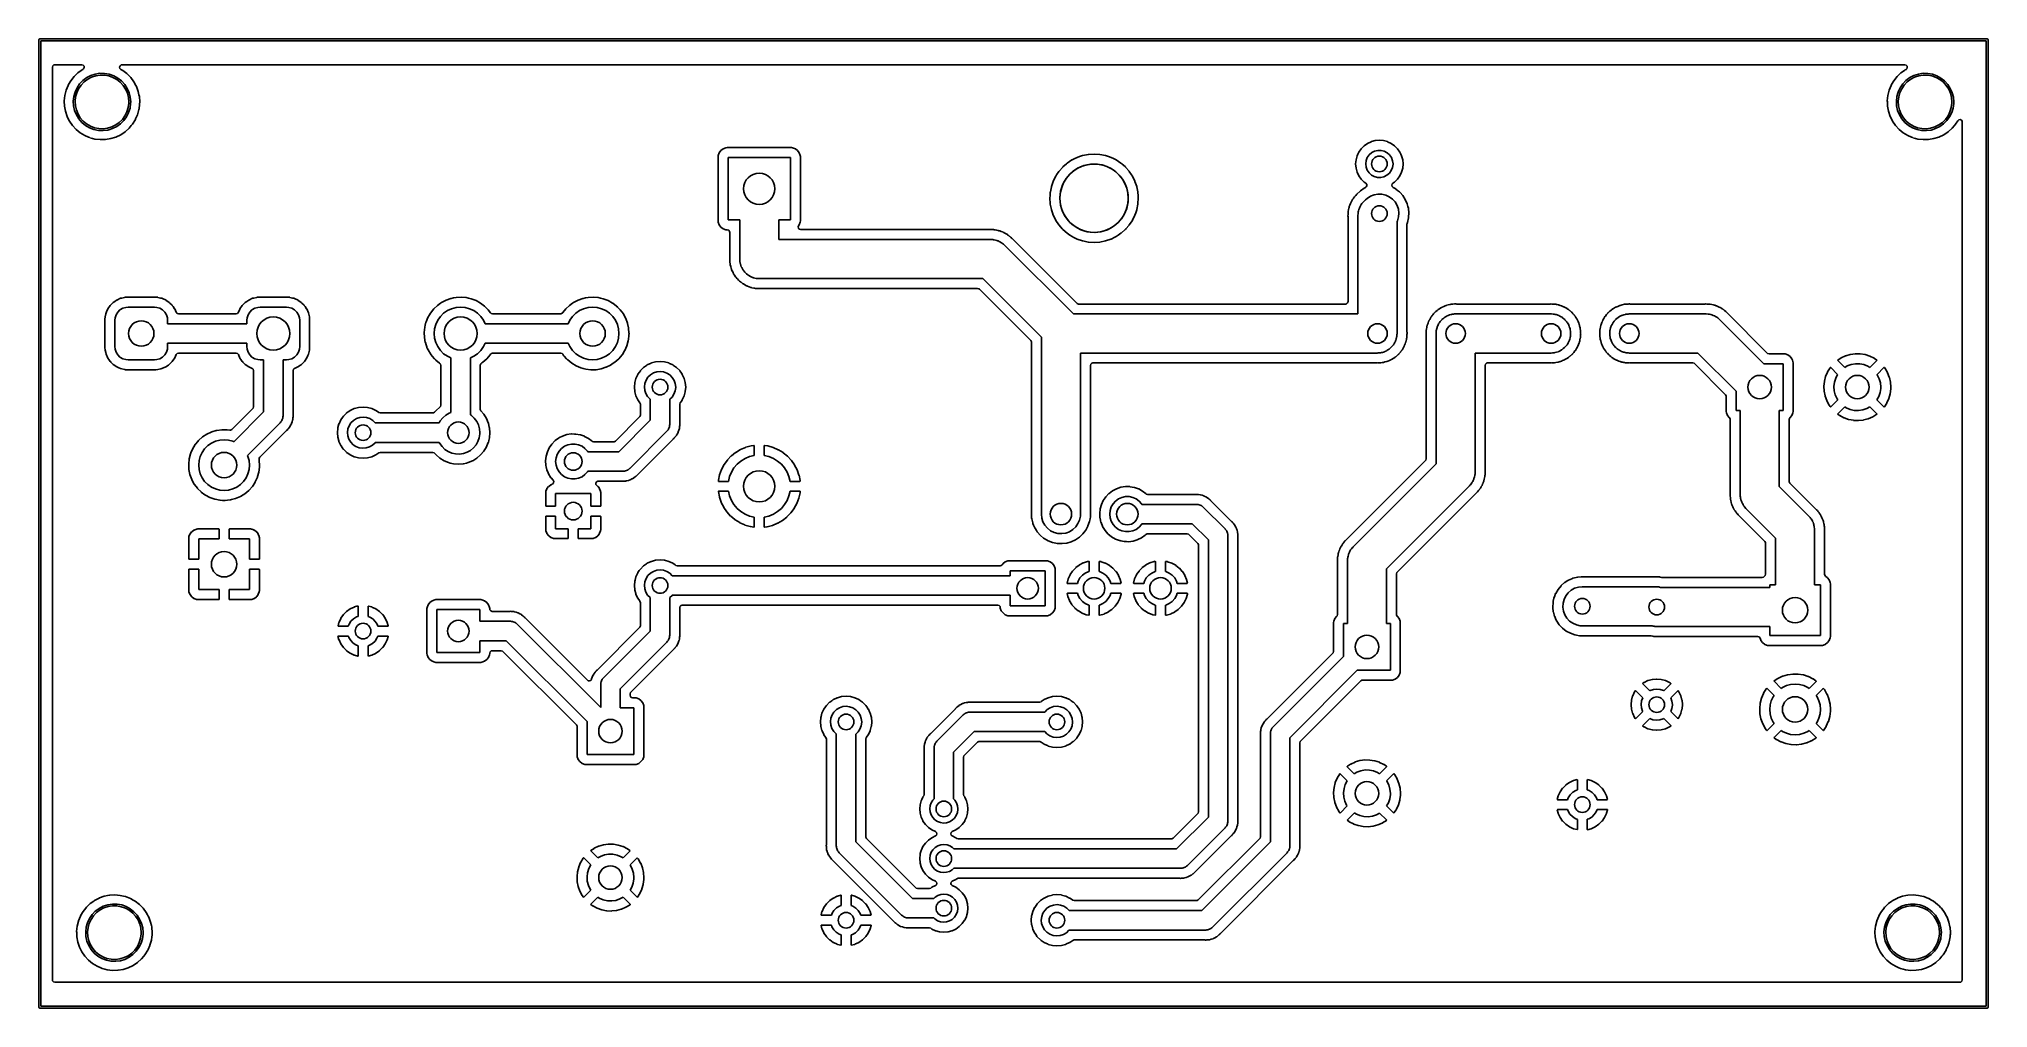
# Model space of a CAD drawing. Extents: x 112.3 to 212.1, y -130.9 to -81.2.
import ezdxf

# ---------------------------------------------------------------- set-up
doc = ezdxf.new("R2010")
doc.units = 0
doc.layers.add('BLACK', color=7, linetype='CONTINUOUS')

msp = doc.modelspace()

# ---------------------------------------------------------------- linework, layer by layer
at = {"layer": 'BLACK', "linetype": 'CONTINUOUS'}
for p, q in [((112.345, -81.28), (112.36, -81.2446)), ((112.345, -130.81), (112.345, -81.28)), ((112.36, -81.2446), (112.395, -81.23)), ((112.395, -81.23), (212.09, -81.23)), ((112.445, -81.33), (112.445, -130.76)), ((212.04, -81.33), (112.445, -81.33)), ((212.04, -130.76), (212.04, -81.33)), ((212.09, -81.23), (212.125, -81.2446)), ((212.125, -81.2446), (212.14, -81.28)), ((212.14, -81.28), (212.14, -130.81)), ((113.03, -82.676), (113.05, -82.6079)), ((113.03, -129.414), (113.03, -82.676)), ((113.05, -82.6079), (113.104, -82.5614)), ((113.104, -82.5614), (113.156, -82.55)), ((113.156, -82.55), (114.538, -82.55)), ((114.556, -82.8092), (114.511, -82.8418)), ((114.538, -82.55), (114.606, -82.57)), ((114.56, -82.8066), (114.556, -82.8091)), ((114.556, -82.8091), (114.556, -82.8092)), ((114.596, -82.7878), (114.56, -82.8066)), ((114.633, -82.7585), (114.596, -82.7878)), ((114.606, -82.57), (114.652, -82.6237)), ((114.663, -82.6939), (114.633, -82.7585)), ((114.652, -82.6237), (114.663, -82.6939)), ((116.472, -82.6657), (116.498, -82.5994)), ((116.487, -82.7352), (116.472, -82.6657)), ((116.536, -82.7859), (116.487, -82.7352)), ((116.498, -82.5994), (116.555, -82.5575)), ((116.631, -82.8391), (116.536, -82.7859)), ((116.555, -82.5575), (116.598, -82.55)), ((116.598, -82.55), (207.883, -82.55)), ((207.901, -82.8092), (207.856, -82.8418)), ((207.883, -82.55), (207.951, -82.57)), ((207.905, -82.8066), (207.901, -82.8091)), ((207.901, -82.8091), (207.901, -82.8092)), ((207.941, -82.7878), (207.905, -82.8066)), ((207.978, -82.7585), (207.941, -82.7878)), ((207.951, -82.57), (207.997, -82.6237)), ((208.008, -82.6939), (207.978, -82.7585)), ((207.997, -82.6237), (208.008, -82.6939)), ((113.832, -83.6086), (113.733, -83.8534)), ((113.834, -83.6045), (113.832, -83.6086)), ((113.836, -83.6006), (113.834, -83.6045)), ((113.939, -83.423), (113.836, -83.6006)), ((113.836, -83.6006), (113.836, -83.6006)), ((113.971, -83.3683), (113.939, -83.423)), ((114.14, -83.1538), (113.971, -83.3683)), ((114.338, -82.9653), (114.14, -83.1538)), ((114.191, -83.9474), (114.292, -83.729)), ((114.375, -83.776), (114.28, -83.9804)), ((114.292, -83.729), (114.428, -83.53)), ((114.511, -82.8418), (114.338, -82.9653)), ((114.502, -83.5899), (114.375, -83.776)), ((114.428, -83.53), (114.594, -83.3558)), ((114.657, -83.4271), (114.502, -83.5899)), ((114.594, -83.3558), (114.787, -83.2112)), ((114.838, -83.2918), (114.657, -83.4271)), ((114.787, -83.2112), (115, -83.1)), ((115.037, -83.1878), (114.838, -83.2918)), ((115, -83.1), (115.229, -83.0251)), ((115.251, -83.1178), (115.037, -83.1878)), ((115.229, -83.0251), (115.467, -82.9887)), ((115.474, -83.0837), (115.251, -83.1178)), ((115.467, -82.9887), (115.708, -82.9916)), ((115.699, -83.0865), (115.474, -83.0837)), ((115.921, -83.126), (115.699, -83.0865)), ((115.708, -82.9916), (115.945, -83.0339)), ((116.133, -83.2012), (115.921, -83.126)), ((115.945, -83.0339), (116.173, -83.1143)), ((116.331, -83.3101), (116.133, -83.2012)), ((116.173, -83.1143), (116.383, -83.2307)), ((116.507, -83.4497), (116.331, -83.3101)), ((116.383, -83.2307), (116.572, -83.38)), ((116.659, -83.6163), (116.507, -83.4497)), ((116.572, -83.38), (116.735, -83.5581)), ((116.849, -83.0048), (116.631, -82.8391)), ((116.781, -83.8054), (116.659, -83.6163)), ((116.735, -83.5581), (116.865, -83.7604)), ((116.871, -84.012), (116.781, -83.8054)), ((116.852, -83.008), (116.849, -83.0048)), ((116.999, -83.1573), (116.852, -83.008)), ((116.865, -83.7604), (116.961, -83.9813)), ((117.04, -83.1994), (116.999, -83.1573)), ((117.202, -83.4191), (117.04, -83.1994)), ((117.204, -83.423), (117.202, -83.4191)), ((117.305, -83.6086), (117.204, -83.423)), ((117.332, -83.6594), (117.305, -83.6086)), ((117.427, -83.9156), (117.332, -83.6594)), ((207.177, -83.6086), (207.078, -83.8534)), ((207.179, -83.6045), (207.177, -83.6086)), ((207.181, -83.6006), (207.179, -83.6045)), ((207.284, -83.423), (207.181, -83.6006)), ((207.181, -83.6006), (207.181, -83.6006)), ((207.316, -83.3683), (207.284, -83.423)), ((207.485, -83.1538), (207.316, -83.3683)), ((207.683, -82.9653), (207.485, -83.1538)), ((207.536, -83.9474), (207.637, -83.729)), ((207.72, -83.776), (207.625, -83.9804)), ((207.637, -83.729), (207.773, -83.53)), ((207.856, -82.8418), (207.683, -82.9653)), ((207.847, -83.5899), (207.72, -83.776)), ((207.773, -83.53), (207.939, -83.3558)), ((208.002, -83.4271), (207.847, -83.5899)), ((207.939, -83.3558), (208.132, -83.2112)), ((208.183, -83.2918), (208.002, -83.4271)), ((208.132, -83.2112), (208.345, -83.1)), ((208.382, -83.1878), (208.183, -83.2918)), ((208.345, -83.1), (208.574, -83.0251)), ((208.596, -83.1178), (208.382, -83.1878)), ((208.574, -83.0251), (208.812, -82.9887)), ((208.819, -83.0837), (208.596, -83.1178)), ((208.812, -82.9887), (209.053, -82.9916)), ((209.044, -83.0865), (208.819, -83.0837)), ((209.266, -83.126), (209.044, -83.0865)), ((209.053, -82.9916), (209.29, -83.0339)), ((209.478, -83.2012), (209.266, -83.126)), ((209.29, -83.0339), (209.518, -83.1143)), ((209.676, -83.3101), (209.478, -83.2012)), ((209.518, -83.1143), (209.728, -83.2307)), ((209.852, -83.4497), (209.676, -83.3101)), ((209.728, -83.2307), (209.917, -83.38)), ((210.004, -83.6163), (209.852, -83.4497)), ((209.917, -83.38), (210.08, -83.5581)), ((210.126, -83.8054), (210.004, -83.6163)), ((210.08, -83.5581), (210.21, -83.7604)), ((210.216, -84.012), (210.126, -83.8054)), ((210.21, -83.7604), (210.306, -83.9813)), ((113.665, -84.1226), (113.638, -84.3943)), ((113.638, -84.3943), (113.638, -84.3987)), ((113.638, -84.3987), (113.64, -84.455)), ((113.64, -84.455), (113.647, -84.6445)), ((113.647, -84.6445), (113.648, -84.6672)), ((113.648, -84.6672), (113.697, -84.9358)), ((113.731, -83.8576), (113.665, -84.1226)), ((113.733, -83.8534), (113.731, -83.8576)), ((113.733, -83.8534), (113.733, -83.8534)), ((114.101, -84.4191), (114.126, -84.1796)), ((114.101, -84.4214), (114.101, -84.4191)), ((114.114, -84.6596), (114.101, -84.4214)), ((114.167, -84.8946), (114.114, -84.6596)), ((114.126, -84.1796), (114.191, -83.9474)), ((114.22, -84.1974), (114.196, -84.4214)), ((114.196, -84.4214), (114.209, -84.6463)), ((114.209, -84.6463), (114.258, -84.8661)), ((114.28, -83.9804), (114.22, -84.1974)), ((116.848, -84.961), (116.914, -84.7455)), ((116.926, -84.2305), (116.871, -84.012)), ((116.914, -84.7455), (116.943, -84.5221)), ((116.945, -84.455), (116.926, -84.2305)), ((117.007, -84.7656), (116.937, -84.9961)), ((116.943, -84.5221), (116.945, -84.455)), ((116.961, -83.9813), (117.02, -84.2149)), ((117.038, -84.5268), (117.007, -84.7656)), ((117.02, -84.2149), (117.04, -84.455)), ((117.04, -84.455), (117.038, -84.5268)), ((117.427, -83.92), (117.427, -83.9156)), ((117.463, -84.0843), (117.427, -83.92)), ((117.427, -83.92), (117.427, -83.92)), ((117.484, -84.1826), (117.463, -84.0843)), ((117.463, -84.8471), (117.469, -84.8052)), ((117.469, -84.8052), (117.499, -84.5796)), ((117.503, -84.455), (117.484, -84.1826)), ((117.499, -84.5796), (117.5, -84.5764)), ((117.499, -84.5796), (117.499, -84.5796)), ((117.5, -84.5764), (117.503, -84.455)), ((207.01, -84.1226), (206.983, -84.3943)), ((206.983, -84.3943), (206.983, -84.3987)), ((206.983, -84.3987), (206.985, -84.455)), ((206.985, -84.455), (206.992, -84.6445)), ((206.992, -84.6445), (206.993, -84.6672)), ((206.993, -84.6672), (207.042, -84.9358)), ((207.076, -83.8576), (207.01, -84.1226)), ((207.078, -83.8534), (207.076, -83.8576)), ((207.078, -83.8534), (207.078, -83.8534)), ((207.446, -84.4191), (207.471, -84.1796)), ((207.446, -84.4214), (207.446, -84.4191)), ((207.459, -84.6596), (207.446, -84.4214)), ((207.512, -84.8946), (207.459, -84.6596)), ((207.471, -84.1796), (207.536, -83.9474)), ((207.565, -84.1974), (207.541, -84.4214)), ((207.541, -84.4214), (207.554, -84.6463)), ((207.554, -84.6463), (207.603, -84.8661)), ((207.625, -83.9804), (207.565, -84.1974)), ((210.193, -84.961), (210.259, -84.7455)), ((210.271, -84.2305), (210.216, -84.012)), ((210.259, -84.7455), (210.288, -84.5221)), ((210.29, -84.455), (210.271, -84.2305)), ((210.352, -84.7656), (210.282, -84.9961)), ((210.288, -84.5221), (210.29, -84.455)), ((210.306, -83.9813), (210.365, -84.2149)), ((210.383, -84.5268), (210.352, -84.7656)), ((210.365, -84.2149), (210.385, -84.455)), ((210.385, -84.455), (210.383, -84.5268)), ((113.697, -84.9358), (113.784, -85.1949)), ((113.784, -85.1949), (113.786, -85.1988)), ((113.786, -85.1988), (113.786, -85.1988)), ((113.786, -85.1988), (113.881, -85.3886)), ((113.881, -85.3886), (113.906, -85.4391)), ((113.906, -85.4391), (114.061, -85.6638)), ((114.061, -85.6638), (114.064, -85.6671)), ((114.064, -85.6671), (114.064, -85.6671)), ((114.064, -85.6671), (114.244, -85.8611)), ((114.258, -85.1177), (114.167, -84.8946)), ((114.258, -84.8661), (114.343, -85.0748)), ((114.384, -85.3231), (114.258, -85.1177)), ((114.343, -85.0748), (114.461, -85.2668)), ((114.542, -85.5052), (114.384, -85.3231)), ((114.461, -85.2668), (114.608, -85.4371)), ((114.727, -85.6591), (114.542, -85.5052)), ((114.608, -85.4371), (114.782, -85.581)), ((114.935, -85.7806), (114.727, -85.6591)), ((114.782, -85.581), (114.976, -85.6947)), ((115.16, -85.8665), (114.935, -85.7806)), ((114.976, -85.6947), (115.186, -85.775)), ((115.186, -85.775), (115.407, -85.8199)), ((115.407, -85.8199), (115.632, -85.8282)), ((115.632, -85.8282), (115.856, -85.7996)), ((115.856, -85.7996), (116.072, -85.7348)), ((116.106, -85.8236), (115.876, -85.8928)), ((116.072, -85.7348), (116.274, -85.6357)), ((116.323, -85.7176), (116.106, -85.8236)), ((116.274, -85.6357), (116.457, -85.5049)), ((116.519, -85.5777), (116.323, -85.7176)), ((116.457, -85.5049), (116.617, -85.3459)), ((116.689, -85.4077), (116.519, -85.5777)), ((116.617, -85.3459), (116.748, -85.163)), ((116.83, -85.2121), (116.689, -85.4077)), ((116.748, -85.163), (116.848, -84.961)), ((116.755, -85.9826), (116.958, -85.8004)), ((116.937, -84.9961), (116.83, -85.2121)), ((116.958, -85.8004), (117.073, -85.6638)), ((117.073, -85.6638), (117.131, -85.5948)), ((117.131, -85.5948), (117.134, -85.5914)), ((117.131, -85.5948), (117.131, -85.5948)), ((117.134, -85.5914), (117.279, -85.3597)), ((117.279, -85.3597), (117.295, -85.3218)), ((117.295, -85.3218), (117.387, -85.114)), ((117.387, -85.114), (117.389, -85.1099)), ((117.389, -85.1099), (117.463, -84.8471)), ((207.042, -84.9358), (207.129, -85.1949)), ((207.129, -85.1949), (207.131, -85.1988)), ((207.131, -85.1988), (207.131, -85.1988)), ((207.131, -85.1988), (207.226, -85.3886)), ((207.226, -85.3886), (207.251, -85.4391)), ((207.251, -85.4391), (207.406, -85.6638)), ((207.406, -85.6638), (207.409, -85.6671)), ((207.409, -85.6671), (207.409, -85.6671)), ((207.409, -85.6671), (207.589, -85.8611)), ((207.603, -85.1177), (207.512, -84.8946)), ((207.603, -84.8661), (207.688, -85.0748)), ((207.729, -85.3231), (207.603, -85.1177)), ((207.688, -85.0748), (207.806, -85.2668)), ((207.887, -85.5052), (207.729, -85.3231)), ((207.806, -85.2668), (207.953, -85.4371)), ((208.072, -85.6591), (207.887, -85.5052)), ((207.953, -85.4371), (208.127, -85.581)), ((208.28, -85.7806), (208.072, -85.6591)), ((208.127, -85.581), (208.321, -85.6947)), ((208.505, -85.8665), (208.28, -85.7806)), ((208.321, -85.6947), (208.531, -85.775)), ((208.531, -85.775), (208.752, -85.8199)), ((208.752, -85.8199), (208.977, -85.8282)), ((208.977, -85.8282), (209.201, -85.7996)), ((209.201, -85.7996), (209.417, -85.7348)), ((209.451, -85.8236), (209.221, -85.8928)), ((209.417, -85.7348), (209.619, -85.6357)), ((209.668, -85.7176), (209.451, -85.8236)), ((209.619, -85.6357), (209.802, -85.5049)), ((209.864, -85.5777), (209.668, -85.7176)), ((209.802, -85.5049), (209.962, -85.3459)), ((210.034, -85.4077), (209.864, -85.5777)), ((209.962, -85.3459), (210.093, -85.163)), ((210.175, -85.2121), (210.034, -85.4077)), ((210.093, -85.163), (210.193, -84.961)), ((210.1, -85.9826), (210.303, -85.8004)), ((210.282, -84.9961), (210.175, -85.2121)), ((210.303, -85.8004), (210.418, -85.6638)), ((210.418, -85.6638), (210.476, -85.5948)), ((210.476, -85.5948), (210.479, -85.5914)), ((210.476, -85.5948), (210.476, -85.5948)), ((210.479, -85.5914), (210.587, -85.4182)), ((210.587, -85.4182), (210.64, -85.371)), ((210.64, -85.371), (210.71, -85.36)), ((210.71, -85.36), (210.775, -85.3886)), ((210.775, -85.3886), (210.814, -85.4478)), ((210.814, -85.4478), (210.82, -85.4849)), ((210.82, -85.4849), (210.82, -129.414)), ((114.244, -85.8611), (114.247, -85.8643)), ((114.247, -85.8643), (114.352, -85.9505)), ((114.352, -85.9505), (114.455, -86.0339)), ((114.455, -86.0339), (114.455, -86.0339)), ((114.455, -86.0339), (114.458, -86.0368)), ((114.458, -86.0368), (114.692, -86.1776)), ((114.692, -86.1776), (114.696, -86.1793)), ((114.696, -86.1793), (114.696, -86.1793)), ((114.696, -86.1793), (114.872, -86.2539)), ((114.872, -86.2539), (114.944, -86.2841)), ((114.944, -86.2841), (114.948, -86.2852)), ((114.948, -86.2852), (114.948, -86.2852)), ((114.948, -86.2852), (115.086, -86.3218)), ((115.086, -86.3218), (115.208, -86.3541)), ((115.396, -85.9146), (115.16, -85.8665)), ((115.208, -86.3541), (115.479, -86.3862)), ((115.637, -85.9234), (115.396, -85.9146)), ((115.479, -86.3862), (115.752, -86.3797)), ((115.876, -85.8928), (115.637, -85.9234)), ((115.752, -86.3797), (115.756, -86.379)), ((115.756, -86.379), (116.017, -86.3356)), ((116.017, -86.3356), (116.021, -86.3349)), ((116.017, -86.3356), (116.017, -86.3356)), ((116.021, -86.3349), (116.026, -86.3336)), ((116.026, -86.3336), (116.277, -86.2539)), ((116.026, -86.3336), (116.026, -86.3336)), ((116.277, -86.2539), (116.282, -86.2526)), ((116.277, -86.2539), (116.277, -86.2539)), ((116.282, -86.2526), (116.528, -86.1343)), ((116.528, -86.1343), (116.532, -86.1319)), ((116.532, -86.1319), (116.751, -85.9851)), ((116.751, -85.9851), (116.755, -85.9826)), ((116.751, -85.9851), (116.751, -85.9851)), ((147.515, -86.7983), (147.378, -86.8494)), ((147.577, -86.7915), (147.515, -86.7983)), ((150.873, -86.7915), (147.577, -86.7915)), ((150.935, -86.7983), (150.873, -86.7915)), ((151.072, -86.8494), (150.935, -86.7983)), ((180.195, -86.7007), (180.046, -86.8502)), ((180.368, -86.5794), (180.195, -86.7007)), ((180.373, -86.5771), (180.368, -86.5794)), ((180.555, -86.4924), (180.373, -86.5771)), ((180.373, -86.5771), (180.373, -86.5771)), ((180.56, -86.49), (180.555, -86.4924)), ((180.555, -86.4924), (180.555, -86.4924)), ((180.565, -86.4886), (180.56, -86.49)), ((180.759, -86.4367), (180.565, -86.4886)), ((180.565, -86.4886), (180.565, -86.4886)), ((180.764, -86.4353), (180.759, -86.4367)), ((180.759, -86.4367), (180.759, -86.4367)), ((180.975, -86.4169), (180.764, -86.4353)), ((181.186, -86.4353), (180.975, -86.4169)), ((181.191, -86.4367), (181.186, -86.4353)), ((181.385, -86.4886), (181.191, -86.4367)), ((181.191, -86.4367), (181.191, -86.4367)), ((181.39, -86.49), (181.385, -86.4886)), ((181.385, -86.4886), (181.385, -86.4886)), ((181.395, -86.4924), (181.39, -86.49)), ((181.577, -86.5771), (181.395, -86.4924)), ((181.395, -86.4924), (181.395, -86.4924)), ((181.582, -86.5794), (181.577, -86.5771)), ((181.577, -86.5771), (181.577, -86.5771)), ((181.755, -86.7007), (181.582, -86.5794)), ((181.904, -86.8502), (181.755, -86.7007)), ((207.589, -85.8611), (207.592, -85.8643)), ((207.592, -85.8643), (207.697, -85.9505)), ((207.697, -85.9505), (207.8, -86.0339)), ((207.8, -86.0339), (207.8, -86.0339)), ((207.8, -86.0339), (207.803, -86.0368)), ((207.803, -86.0368), (208.037, -86.1776)), ((208.037, -86.1776), (208.041, -86.1793)), ((208.041, -86.1793), (208.041, -86.1793)), ((208.041, -86.1793), (208.217, -86.2539)), ((208.217, -86.2539), (208.289, -86.2841)), ((208.289, -86.2841), (208.293, -86.2852)), ((208.293, -86.2852), (208.293, -86.2852)), ((208.293, -86.2852), (208.431, -86.3218)), ((208.431, -86.3218), (208.553, -86.3541)), ((208.741, -85.9146), (208.505, -85.8665)), ((208.553, -86.3541), (208.824, -86.3862)), ((208.982, -85.9234), (208.741, -85.9146)), ((208.824, -86.3862), (209.097, -86.3797)), ((209.221, -85.8928), (208.982, -85.9234)), ((209.097, -86.3797), (209.101, -86.379)), ((209.101, -86.379), (209.362, -86.3356)), ((209.362, -86.3356), (209.366, -86.3349)), ((209.362, -86.3356), (209.362, -86.3356)), ((209.366, -86.3349), (209.371, -86.3336)), ((209.371, -86.3336), (209.622, -86.2539)), ((209.371, -86.3336), (209.371, -86.3336)), ((209.622, -86.2539), (209.627, -86.2526)), ((209.622, -86.2539), (209.622, -86.2539)), ((209.627, -86.2526), (209.873, -86.1343)), ((209.873, -86.1343), (209.877, -86.1319)), ((209.877, -86.1319), (210.096, -85.9851)), ((210.096, -85.9851), (210.1, -85.9826)), ((210.096, -85.9851), (210.096, -85.9851)), ((147.123, -87.1897), (147.117, -87.2519)), ((147.117, -87.2519), (147.117, -90.5481)), ((147.174, -87.0533), (147.123, -87.1897)), ((147.262, -86.9367), (147.174, -87.0533)), ((147.378, -86.8494), (147.262, -86.9367)), ((147.625, -90.5), (147.625, -87.3)), ((147.625, -87.3), (150.825, -87.3)), ((150.825, -87.3), (150.825, -90.5)), ((151.188, -86.9367), (151.072, -86.8494)), ((151.276, -87.0533), (151.188, -86.9367)), ((151.327, -87.1897), (151.276, -87.0533)), ((151.333, -87.2519), (151.327, -87.1897)), ((151.333, -90.5481), (151.333, -87.2519)), ((164.767, -87.7877), (164.577, -88.0041)), ((164.77, -87.7846), (164.767, -87.7877)), ((164.952, -87.6245), (164.77, -87.7846)), ((164.989, -87.5921), (164.952, -87.6245)), ((164.992, -87.5894), (164.989, -87.5921)), ((164.989, -87.5921), (164.989, -87.5921)), ((164.996, -87.5871), (164.992, -87.5894)), ((165.235, -87.4272), (164.996, -87.5871)), ((164.996, -87.5871), (164.996, -87.5871)), ((165.238, -87.4249), (165.235, -87.4272)), ((165.242, -87.4231), (165.238, -87.4249)), ((165.378, -87.3559), (165.242, -87.4231)), ((165.242, -87.4231), (165.242, -87.4231)), ((165.504, -87.2939), (165.378, -87.3559)), ((165.628, -87.2519), (165.504, -87.2939)), ((165.522, -87.8544), (165.757, -87.7458)), ((165.78, -87.2001), (165.628, -87.2519)), ((165.757, -87.7458), (166.006, -87.6732)), ((165.784, -87.1988), (165.78, -87.2001)), ((165.78, -87.2001), (165.78, -87.2001)), ((165.788, -87.198), (165.784, -87.1988)), ((166.071, -87.1418), (165.788, -87.198)), ((165.788, -87.198), (165.788, -87.198)), ((166.006, -87.6732), (166.263, -87.6383)), ((166.075, -87.141), (166.071, -87.1418)), ((166.071, -87.1418), (166.071, -87.1418)), ((166.079, -87.1407), (166.075, -87.141)), ((166.366, -87.1219), (166.079, -87.1407)), ((166.079, -87.1407), (166.079, -87.1407)), ((166.263, -87.6383), (166.523, -87.6417)), ((166.37, -87.1217), (166.366, -87.1219)), ((166.374, -87.1219), (166.37, -87.1217)), ((166.661, -87.1407), (166.374, -87.1219)), ((166.523, -87.6417), (166.779, -87.6834)), ((166.665, -87.141), (166.661, -87.1407)), ((166.661, -87.1407), (166.661, -87.1407)), ((166.669, -87.1418), (166.665, -87.141)), ((166.952, -87.198), (166.669, -87.1418)), ((166.669, -87.1418), (166.669, -87.1418)), ((166.779, -87.6834), (167.026, -87.7624)), ((166.956, -87.1988), (166.952, -87.198)), ((166.952, -87.198), (166.952, -87.198)), ((166.96, -87.2001), (166.956, -87.1988)), ((167.112, -87.2519), (166.96, -87.2001)), ((166.96, -87.2001), (166.96, -87.2001)), ((167.026, -87.7624), (167.258, -87.8771)), ((167.236, -87.2939), (167.112, -87.2519)), ((167.362, -87.3559), (167.236, -87.2939)), ((167.498, -87.4231), (167.362, -87.3559)), ((167.502, -87.4249), (167.498, -87.4231)), ((167.498, -87.4231), (167.498, -87.4231)), ((167.505, -87.4272), (167.502, -87.4249)), ((167.744, -87.5871), (167.505, -87.4272)), ((167.748, -87.5894), (167.744, -87.5871)), ((167.744, -87.5871), (167.744, -87.5871)), ((167.751, -87.5921), (167.748, -87.5894)), ((167.788, -87.6245), (167.751, -87.5921)), ((167.751, -87.5921), (167.751, -87.5921)), ((167.97, -87.7846), (167.788, -87.6245)), ((167.973, -87.7877), (167.97, -87.7846)), ((168.163, -88.0041), (167.973, -87.7877)), ((179.78, -87.4193), (179.762, -87.63)), ((179.762, -87.63), (179.78, -87.8407)), ((179.835, -87.2151), (179.78, -87.4193)), ((179.879, -87.1217), (179.835, -87.2151)), ((179.922, -87.0284), (179.879, -87.1217)), ((179.924, -87.0234), (179.922, -87.0284)), ((179.922, -87.0284), (179.922, -87.0284)), ((180.046, -86.8502), (179.924, -87.0234)), ((180.275, -87.6227), (180.297, -87.4559)), ((180.293, -87.7898), (180.275, -87.6227)), ((180.351, -87.9478), (180.293, -87.7898)), ((180.297, -87.4559), (180.358, -87.2992)), ((180.358, -87.2992), (180.455, -87.1616)), ((180.455, -87.1616), (180.582, -87.051)), ((180.582, -87.051), (180.731, -86.9739)), ((180.731, -86.9739), (180.895, -86.9346)), ((180.895, -86.9346), (181.063, -86.9355)), ((181.063, -86.9355), (181.226, -86.9765)), ((181.226, -86.9765), (181.374, -87.0552)), ((181.374, -87.0552), (181.5, -87.1671)), ((181.5, -87.1671), (181.595, -87.3057)), ((181.651, -87.8112), (181.588, -87.9672)), ((181.595, -87.3057), (181.655, -87.463)), ((181.675, -87.6447), (181.651, -87.8112)), ((181.655, -87.463), (181.675, -87.63)), ((181.675, -87.63), (181.675, -87.6447)), ((182.026, -87.0234), (181.904, -86.8502)), ((182.028, -87.0284), (182.026, -87.0234)), ((182.071, -87.1217), (182.028, -87.0284)), ((182.028, -87.0284), (182.028, -87.0284)), ((182.115, -87.2151), (182.071, -87.1217)), ((182.17, -87.4193), (182.115, -87.2151)), ((182.188, -87.63), (182.17, -87.4193)), ((182.17, -87.8407), (182.188, -87.63)), ((164.183, -88.8033), (164.131, -89.0669)), ((164.184, -88.7992), (164.183, -88.8032)), ((164.183, -88.8032), (164.183, -88.8033)), ((164.189, -88.7836), (164.184, -88.7992)), ((164.278, -88.5228), (164.189, -88.7836)), ((164.279, -88.5189), (164.278, -88.5228)), ((164.278, -88.5228), (164.278, -88.5228)), ((164.41, -88.2533), (164.279, -88.5189)), ((164.449, -88.1944), (164.41, -88.2533)), ((164.572, -88.0106), (164.449, -88.1944)), ((164.574, -88.0072), (164.572, -88.0106)), ((164.572, -88.0106), (164.572, -88.0106)), ((164.577, -88.0041), (164.574, -88.0072)), ((164.577, -88.0041), (164.577, -88.0041)), ((164.71, -88.8297), (164.811, -88.5905)), ((164.811, -88.5905), (164.945, -88.3688)), ((164.945, -88.3688), (165.111, -88.1693)), ((165.111, -88.1693), (165.305, -87.9966)), ((165.305, -87.9966), (165.522, -87.8544)), ((167.258, -87.8771), (167.471, -88.025)), ((167.471, -88.025), (167.66, -88.2027)), ((167.66, -88.2027), (167.821, -88.4064)), ((167.821, -88.4064), (167.95, -88.6316)), ((167.95, -88.6316), (168.044, -88.8734)), ((168.166, -88.0072), (168.163, -88.0041)), ((168.163, -88.0041), (168.163, -88.0041)), ((168.168, -88.0106), (168.166, -88.0072)), ((168.291, -88.1944), (168.168, -88.0106)), ((168.168, -88.0106), (168.168, -88.0106)), ((168.33, -88.2533), (168.291, -88.1944)), ((168.461, -88.5189), (168.33, -88.2533)), ((168.462, -88.5228), (168.461, -88.5189)), ((168.551, -88.7836), (168.462, -88.5228)), ((168.462, -88.5228), (168.462, -88.5228)), ((168.556, -88.7992), (168.551, -88.7836)), ((168.557, -88.8032), (168.556, -88.7992)), ((168.557, -88.8033), (168.557, -88.8032)), ((168.609, -89.0669), (168.557, -88.8033)), ((179.78, -87.8407), (179.835, -88.0449)), ((179.835, -88.0449), (179.924, -88.2366)), ((179.924, -88.2366), (180.046, -88.4098)), ((180.046, -88.4098), (180.195, -88.5593)), ((180.195, -88.5593), (180.283, -88.6209)), ((180.303, -88.8103), (180.266, -88.8373)), ((180.283, -88.6209), (180.327, -88.6763)), ((180.335, -88.747), (180.303, -88.8103)), ((180.327, -88.6763), (180.335, -88.747)), ((180.445, -88.0874), (180.351, -87.9478)), ((180.57, -88.2006), (180.445, -88.0874)), ((180.717, -88.2808), (180.57, -88.2006)), ((180.88, -88.3235), (180.717, -88.2808)), ((181.048, -88.3262), (180.88, -88.3235)), ((181.212, -88.2886), (181.048, -88.3262)), ((181.362, -88.213), (181.212, -88.2886)), ((181.49, -88.1038), (181.362, -88.213)), ((181.588, -87.9672), (181.49, -88.1038)), ((181.613, -88.7141), (181.639, -88.6479)), ((181.628, -88.7836), (181.613, -88.7141)), ((181.677, -88.8343), (181.628, -88.7836)), ((181.639, -88.6479), (181.666, -88.6211)), ((181.666, -88.6211), (181.755, -88.5593)), ((181.755, -88.5593), (181.904, -88.4098)), ((181.904, -88.4098), (182.026, -88.2366)), ((182.026, -88.2366), (182.115, -88.0449)), ((182.115, -88.0449), (182.17, -87.8407)), ((164.116, -89.2424), (164.107, -89.385)), ((164.107, -89.385), (164.107, -89.3891)), ((164.107, -89.3891), (164.125, -89.6591)), ((164.126, -89.0937), (164.116, -89.2424)), ((164.125, -89.6591), (164.126, -89.6804)), ((164.131, -89.0669), (164.126, -89.0896)), ((164.126, -89.0896), (164.126, -89.0937)), ((164.126, -89.0937), (164.126, -89.0937)), ((164.126, -89.6804), (164.127, -89.6845)), ((164.127, -89.6845), (164.127, -89.6845)), ((164.127, -89.6845), (164.183, -89.9667)), ((164.621, -89.3392), (164.647, -89.0811)), ((164.633, -89.5983), (164.621, -89.3392)), ((164.684, -89.8527), (164.633, -89.5983)), ((164.647, -89.0811), (164.71, -88.8297)), ((168.085, -89.7339), (168.014, -89.9835)), ((168.044, -88.8734), (168.101, -89.1263)), ((168.118, -89.4766), (168.085, -89.7339)), ((168.101, -89.1263), (168.12, -89.385)), ((168.12, -89.385), (168.118, -89.4766)), ((168.557, -89.9667), (168.613, -89.6845)), ((168.614, -89.0896), (168.609, -89.0669)), ((168.613, -89.6845), (168.614, -89.6804)), ((168.613, -89.6845), (168.613, -89.6845)), ((168.614, -89.0937), (168.614, -89.0896)), ((168.624, -89.2424), (168.614, -89.0937)), ((168.614, -89.0937), (168.614, -89.0937)), ((168.614, -89.6804), (168.615, -89.6591)), ((168.615, -89.6591), (168.633, -89.3891)), ((168.633, -89.385), (168.624, -89.2424)), ((168.633, -89.3891), (168.633, -89.385)), ((179.436, -89.8124), (179.435, -89.8174)), ((179.465, -89.7396), (179.436, -89.8124)), ((179.468, -89.7334), (179.465, -89.7396)), ((179.492, -89.6639), (179.468, -89.7334)), ((179.493, -89.6591), (179.492, -89.6639)), ((179.492, -89.6639), (179.492, -89.6639)), ((179.509, -89.6302), (179.493, -89.6591)), ((179.514, -89.6178), (179.509, -89.6302)), ((179.525, -89.592), (179.514, -89.6178)), ((179.527, -89.5874), (179.525, -89.592)), ((179.567, -89.5201), (179.527, -89.5874)), ((179.571, -89.5144), (179.567, -89.5201)), ((179.605, -89.4496), (179.571, -89.5144)), ((179.608, -89.4452), (179.605, -89.4496)), ((179.605, -89.4496), (179.605, -89.4496)), ((179.628, -89.4191), (179.608, -89.4452)), ((179.636, -89.4078), (179.628, -89.4191)), ((179.65, -89.3841), (179.636, -89.4078)), ((179.653, -89.3797), (179.65, -89.384)), ((179.65, -89.384), (179.65, -89.3841)), ((179.703, -89.3199), (179.653, -89.3797)), ((179.708, -89.3148), (179.703, -89.3199)), ((179.752, -89.2563), (179.708, -89.3148)), ((179.755, -89.2523), (179.752, -89.2563)), ((179.766, -89.2424), (179.755, -89.2523)), ((179.828, -89.1838), (179.766, -89.2424)), ((179.83, -89.1813), (179.828, -89.1838)), ((179.985, -89.0269), (179.83, -89.1813)), ((179.981, -89.8364), (180.007, -89.7771)), ((180.006, -89.0073), (179.985, -89.0269)), ((180.205, -88.8673), (180.006, -89.0073)), ((180.007, -89.7771), (180.028, -89.7471)), ((180.028, -89.7471), (180.045, -89.7145)), ((180.045, -89.7145), (180.086, -89.6645)), ((180.086, -89.6645), (180.123, -89.6116)), ((180.123, -89.6116), (180.15, -89.5863)), ((180.15, -89.5863), (180.173, -89.5579)), ((180.173, -89.5579), (180.268, -89.4629)), ((180.266, -88.8373), (180.205, -88.8673)), ((180.268, -89.4629), (180.346, -89.3929)), ((180.346, -89.3929), (180.515, -89.2822)), ((180.515, -89.2822), (180.703, -89.2078)), ((180.703, -89.2078), (180.902, -89.1727)), ((180.902, -89.1727), (181.104, -89.1783)), ((181.104, -89.1783), (181.301, -89.2245)), ((181.301, -89.2245), (181.484, -89.3093)), ((181.484, -89.3093), (181.647, -89.4292)), ((181.647, -89.4292), (181.782, -89.5794)), ((181.817, -88.9124), (181.677, -88.8343)), ((181.782, -89.5794), (181.884, -89.7537)), ((181.821, -88.9155), (181.817, -88.9124)), ((181.91, -88.9861), (181.821, -88.9155)), ((181.821, -88.9155), (181.821, -88.9155)), ((181.884, -89.7537), (181.949, -89.945)), ((182.007, -89.0632), (181.91, -88.9861)), ((182.011, -89.0669), (182.007, -89.0632)), ((182.035, -89.0937), (182.011, -89.0669)), ((182.011, -89.0669), (182.011, -89.0669)), ((182.171, -89.2424), (182.035, -89.0937)), ((182.304, -89.4455), (182.171, -89.2424)), ((182.402, -89.6673), (182.304, -89.4455)), ((182.404, -89.6722), (182.402, -89.6673)), ((182.44, -89.8077), (182.404, -89.6722)), ((182.404, -89.6722), (182.404, -89.6722)), ((182.464, -89.902), (182.44, -89.8077)), ((147.117, -90.5481), (147.123, -90.6103)), ((147.123, -90.6103), (147.174, -90.7467)), ((147.174, -90.7467), (147.262, -90.8633)), ((148.225, -90.5), (147.625, -90.5)), ((148.225, -92.5031), (148.225, -90.5)), ((150.825, -90.5), (150.225, -90.5)), ((150.225, -90.5), (150.225, -91.5031)), ((151.217, -90.8506), (151.241, -90.793)), ((151.241, -90.793), (151.276, -90.7467)), ((151.276, -90.7467), (151.327, -90.6103)), ((151.327, -90.6103), (151.333, -90.5481)), ((164.183, -89.9667), (164.184, -89.9708)), ((164.184, -89.9708), (164.185, -89.9747)), ((164.185, -89.9747), (164.185, -89.9747)), ((164.185, -89.9747), (164.241, -90.1386)), ((164.241, -90.1386), (164.279, -90.2511)), ((164.279, -90.2511), (164.41, -90.5167)), ((164.41, -90.5167), (164.412, -90.5201)), ((164.412, -90.5201), (164.568, -90.7539)), ((164.568, -90.7539), (164.574, -90.7628)), ((164.574, -90.7628), (164.577, -90.7659)), ((164.577, -90.7659), (164.577, -90.7659)), ((164.577, -90.7659), (164.742, -90.9538)), ((164.771, -90.0968), (164.684, -89.8527)), ((164.894, -90.3253), (164.771, -90.0968)), ((165.049, -90.5331), (164.894, -90.3253)), ((165.233, -90.7157), (165.049, -90.5331)), ((165.443, -90.8691), (165.233, -90.7157)), ((167.399, -90.8008), (167.178, -90.9373)), ((167.597, -90.6332), (167.399, -90.8008)), ((167.768, -90.4382), (167.597, -90.6332)), ((167.908, -90.22), (167.768, -90.4382)), ((168.014, -89.9835), (167.908, -90.22)), ((167.998, -90.9538), (168.163, -90.7659)), ((168.163, -90.7659), (168.166, -90.7628)), ((168.163, -90.7659), (168.163, -90.7659)), ((168.166, -90.7628), (168.172, -90.7539)), ((168.172, -90.7539), (168.328, -90.5201)), ((168.328, -90.5201), (168.33, -90.5167)), ((168.33, -90.5167), (168.461, -90.2511)), ((168.461, -90.2511), (168.499, -90.1386)), ((168.499, -90.1386), (168.555, -89.9747)), ((168.555, -89.9747), (168.556, -89.9708)), ((168.555, -89.9747), (168.555, -89.9747)), ((168.556, -89.9708), (168.557, -89.9667)), ((179.371, -90.221), (179.367, -90.2914)), ((179.367, -90.2914), (179.367, -90.2964)), ((179.367, -90.2964), (179.371, -90.333)), ((179.372, -90.1436), (179.371, -90.1569)), ((179.371, -90.1569), (179.371, -90.2131)), ((179.371, -90.2131), (179.371, -90.221)), ((179.371, -90.333), (179.371, -90.3453)), ((179.371, -90.3453), (179.371, -94.6786)), ((179.373, -90.1318), (179.372, -90.1436)), ((179.378, -90.0955), (179.373, -90.1278)), ((179.373, -90.1278), (179.373, -90.1318)), ((179.373, -90.1318), (179.373, -90.1318)), ((179.38, -90.082), (179.378, -90.0955)), ((179.382, -90.0491), (179.38, -90.082)), ((179.399, -89.9725), (179.382, -90.0491)), ((179.401, -89.9661), (179.399, -89.9725)), ((179.414, -89.8886), (179.401, -89.9661)), ((179.425, -89.8576), (179.414, -89.8886)), ((179.429, -89.8445), (179.425, -89.8576)), ((179.435, -89.8174), (179.429, -89.8445)), ((179.88, -90.265), (179.885, -90.1605)), ((179.88, -95.3131), (179.88, -90.265)), ((179.885, -90.1605), (179.893, -90.1245)), ((179.893, -90.1245), (179.896, -90.0879)), ((179.896, -90.0879), (179.914, -90.0258)), ((179.914, -90.0258), (179.927, -89.9626)), ((179.927, -89.9626), (179.941, -89.9289)), ((179.941, -89.9289), (179.952, -89.8936)), ((179.952, -89.8936), (179.981, -89.8364)), ((181.903, -90.5414), (181.88, -90.5863)), ((181.88, -90.5863), (181.88, -96.3131)), ((181.959, -90.3471), (181.903, -90.5414)), ((181.949, -89.945), (181.975, -90.1456)), ((181.975, -90.1456), (181.959, -90.3471)), ((182.388, -90.7229), (182.398, -90.6757)), ((182.388, -96.2185), (182.388, -90.7229)), ((182.398, -90.6757), (182.417, -90.6273)), ((182.417, -90.6273), (182.419, -90.6226)), ((182.419, -90.6226), (182.473, -90.3859)), ((182.488, -90.1436), (182.464, -89.902)), ((182.473, -90.3859), (182.475, -90.3453)), ((182.475, -90.3453), (182.488, -90.1486)), ((182.488, -90.1486), (182.488, -90.1436)), ((147.262, -90.8633), (147.378, -90.9506)), ((147.378, -90.9506), (147.515, -91.0017)), ((147.515, -91.0017), (147.577, -91.0085)), ((147.577, -91.0085), (147.59, -91.0085)), ((147.59, -91.0085), (147.659, -91.0285)), ((147.659, -91.0285), (147.705, -91.0822)), ((147.705, -91.0822), (147.716, -91.1345)), ((147.716, -91.1345), (147.716, -92.4653)), ((150.225, -91.5031), (161.083, -91.5031)), ((151.227, -90.9209), (151.217, -90.8506)), ((151.274, -90.9746), (151.227, -90.9209)), ((151.342, -90.9946), (151.274, -90.9746)), ((161.003, -90.9946), (151.342, -90.9946)), ((161.015, -90.994), (161.003, -90.9946)), ((161.018, -90.9937), (161.015, -90.994)), ((161.057, -90.9899), (161.018, -90.9937)), ((161.121, -90.994), (161.057, -90.9899)), ((161.083, -91.5031), (161.188, -91.5085)), ((161.127, -90.9943), (161.121, -90.994)), ((161.135, -90.9946), (161.127, -90.9943)), ((161.191, -90.9946), (161.135, -90.9946)), ((161.188, -91.5085), (161.224, -91.5161)), ((161.193, -90.9946), (161.191, -90.9946)), ((161.216, -90.9957), (161.193, -90.9946)), ((161.193, -90.9946), (161.193, -90.9946)), ((161.22, -90.9959), (161.216, -90.9957)), ((161.216, -90.9957), (161.216, -90.9957)), ((161.253, -91.0015), (161.22, -90.9959)), ((161.224, -91.5161), (161.26, -91.5189)), ((161.266, -91.0031), (161.253, -91.0015)), ((161.26, -91.5189), (161.322, -91.5367)), ((161.299, -91.0051), (161.266, -91.0031)), ((161.376, -91.0225), (161.299, -91.0051)), ((161.322, -91.5367), (161.385, -91.5499)), ((161.382, -91.0238), (161.376, -91.0225)), ((161.459, -91.0372), (161.382, -91.0238)), ((161.385, -91.5499), (161.419, -91.5645)), ((161.419, -91.5645), (161.454, -91.5746)), ((161.454, -91.5746), (161.512, -91.6045)), ((161.491, -91.0479), (161.459, -91.0372)), ((161.504, -91.0516), (161.491, -91.0479)), ((161.536, -91.0589), (161.504, -91.0516)), ((161.512, -91.6045), (161.571, -91.6301)), ((161.54, -91.0608), (161.536, -91.0589)), ((161.608, -91.0883), (161.54, -91.0608)), ((161.54, -91.0608), (161.54, -91.0608)), ((161.571, -91.6301), (161.601, -91.6512)), ((161.601, -91.6512), (161.634, -91.6682)), ((161.615, -91.0907), (161.608, -91.0883)), ((161.684, -91.1146), (161.615, -91.0907)), ((161.634, -91.6682), (161.684, -91.709)), ((161.689, -91.1162), (161.684, -91.1146)), ((161.684, -91.1146), (161.684, -91.1146)), ((161.684, -91.709), (161.736, -91.7461)), ((161.693, -91.1186), (161.689, -91.1162)), ((161.718, -91.1318), (161.693, -91.1186)), ((161.693, -91.1186), (161.693, -91.1186)), ((161.73, -91.1375), (161.718, -91.1318)), ((161.761, -91.1498), (161.73, -91.1375)), ((161.736, -91.7461), (161.762, -91.7728)), ((161.765, -91.1525), (161.761, -91.1498)), ((161.762, -91.7728), (161.79, -91.796)), ((161.828, -91.1906), (161.765, -91.1525)), ((161.79, -91.796), (165.307, -95.3131)), ((161.834, -91.1938), (161.828, -91.1906)), ((161.903, -91.2309), (161.834, -91.1938)), ((161.929, -91.2509), (161.903, -91.2309)), ((161.94, -91.2586), (161.929, -91.2509)), ((161.964, -91.273), (161.94, -91.2586)), ((161.968, -91.2756), (161.964, -91.273)), ((161.964, -91.273), (161.964, -91.273)), ((161.972, -91.2789), (161.968, -91.2756)), ((162.028, -91.3265), (161.972, -91.2789)), ((161.972, -91.2789), (161.972, -91.2789)), ((162.033, -91.3307), (162.028, -91.3265)), ((162.096, -91.3784), (162.033, -91.3307)), ((162.099, -91.3821), (162.096, -91.3784)), ((162.164, -91.4509), (162.099, -91.3821)), ((162.099, -91.3821), (162.099, -91.3821)), ((162.167, -91.4534), (162.164, -91.4509)), ((165.481, -94.7677), (162.167, -91.4534)), ((164.742, -90.9538), (164.77, -90.9854)), ((164.77, -90.9854), (164.773, -90.9881)), ((164.773, -90.9881), (164.989, -91.1779)), ((164.989, -91.1779), (164.989, -91.1779)), ((164.989, -91.1779), (164.992, -91.1806)), ((164.992, -91.1806), (164.996, -91.1829)), ((164.996, -91.1829), (164.996, -91.1829)), ((164.996, -91.1829), (165.13, -91.273)), ((165.13, -91.273), (165.238, -91.3451)), ((165.238, -91.3451), (165.242, -91.3469)), ((165.242, -91.3469), (165.242, -91.3469)), ((165.242, -91.3469), (165.306, -91.3784)), ((165.306, -91.3784), (165.504, -91.4761)), ((165.672, -90.9899), (165.443, -90.8691)), ((165.504, -91.4761), (165.508, -91.4774)), ((165.508, -91.4774), (165.508, -91.4774)), ((165.508, -91.4774), (165.78, -91.5699)), ((165.917, -91.0754), (165.672, -90.9899)), ((165.78, -91.5699), (165.78, -91.5699)), ((165.78, -91.5699), (165.784, -91.5712)), ((165.784, -91.5712), (165.788, -91.572)), ((165.788, -91.572), (165.788, -91.572)), ((165.788, -91.572), (166.071, -91.6282)), ((166.172, -91.1238), (165.917, -91.0754)), ((166.071, -91.6282), (166.071, -91.6282)), ((166.071, -91.6282), (166.075, -91.629)), ((166.075, -91.629), (166.079, -91.6293)), ((166.079, -91.6293), (166.079, -91.6293)), ((166.079, -91.6293), (166.366, -91.6481)), ((166.431, -91.1339), (166.172, -91.1238)), ((166.366, -91.6481), (166.37, -91.6483)), ((166.37, -91.6483), (166.374, -91.6481)), ((166.374, -91.6481), (166.661, -91.6293)), ((166.689, -91.1057), (166.431, -91.1339)), ((166.661, -91.6293), (166.665, -91.629)), ((166.661, -91.6293), (166.661, -91.6293)), ((166.665, -91.629), (166.669, -91.6282)), ((166.669, -91.6282), (166.952, -91.572)), ((166.669, -91.6282), (166.669, -91.6282)), ((166.94, -91.0397), (166.689, -91.1057)), ((167.178, -90.9373), (166.94, -91.0397)), ((166.952, -91.572), (166.956, -91.5712)), ((166.952, -91.572), (166.952, -91.572)), ((166.956, -91.5712), (166.96, -91.5699)), ((166.96, -91.5699), (167.232, -91.4774)), ((166.96, -91.5699), (166.96, -91.5699)), ((167.232, -91.4774), (167.236, -91.4761)), ((167.232, -91.4774), (167.232, -91.4774)), ((167.236, -91.4761), (167.434, -91.3784)), ((167.434, -91.3784), (167.498, -91.3469)), ((167.498, -91.3469), (167.502, -91.3451)), ((167.498, -91.3469), (167.498, -91.3469)), ((167.502, -91.3451), (167.61, -91.273)), ((167.61, -91.273), (167.744, -91.1829)), ((167.744, -91.1829), (167.748, -91.1806)), ((167.744, -91.1829), (167.744, -91.1829)), ((167.748, -91.1806), (167.751, -91.1779)), ((167.751, -91.1779), (167.967, -90.9881)), ((167.751, -91.1779), (167.751, -91.1779)), ((167.967, -90.9881), (167.97, -90.9854)), ((167.97, -90.9854), (167.998, -90.9538)), ((147.716, -92.471), (147.713, -92.5559)), ((147.713, -92.5559), (147.713, -92.5609)), ((147.713, -92.5609), (147.713, -92.5609)), ((147.713, -92.5609), (147.723, -92.6481)), ((147.716, -92.4653), (147.716, -92.471)), ((147.723, -92.6481), (147.724, -92.6525)), ((147.724, -92.6525), (147.731, -92.745)), ((147.731, -92.745), (147.732, -92.7499)), ((147.732, -92.7499), (147.735, -92.763)), ((147.735, -92.763), (147.738, -92.7786)), ((147.738, -92.7786), (147.74, -92.792)), ((147.74, -92.792), (147.74, -92.797)), ((147.74, -92.797), (147.742, -92.8019)), ((147.742, -92.8019), (147.742, -92.8019)), ((147.742, -92.8019), (147.766, -92.8864)), ((148.227, -92.5275), (148.225, -92.5031)), ((148.226, -92.5519), (148.227, -92.5275)), ((148.238, -92.6278), (148.226, -92.5519)), ((148.245, -92.7041), (148.238, -92.6278)), ((148.253, -92.7275), (148.245, -92.7041)), ((148.256, -92.7518), (148.253, -92.7275)), ((148.283, -92.8238), (148.256, -92.7518)), ((147.766, -92.8864), (147.767, -92.8906)), ((147.767, -92.8906), (147.789, -92.9808)), ((147.789, -92.9808), (147.791, -92.9854)), ((147.791, -92.9854), (147.791, -92.9854)), ((147.791, -92.9854), (147.796, -92.9978)), ((147.796, -92.9978), (147.801, -93.0128)), ((147.801, -93.0128), (147.807, -93.0306)), ((147.807, -93.0306), (147.809, -93.0352)), ((147.809, -93.0352), (147.809, -93.0352)), ((147.809, -93.0352), (147.846, -93.1147)), ((147.846, -93.1147), (147.848, -93.1187)), ((147.848, -93.1187), (147.884, -93.2042)), ((147.884, -93.2042), (147.887, -93.2085)), ((147.887, -93.2085), (147.887, -93.2085)), ((147.887, -93.2085), (147.894, -93.2199)), ((147.894, -93.2199), (147.901, -93.2338)), ((147.901, -93.2338), (147.909, -93.2506)), ((147.909, -93.2506), (147.912, -93.2548)), ((147.912, -93.2548), (147.912, -93.2548)), ((147.912, -93.2548), (147.961, -93.3274)), ((147.961, -93.3274), (147.964, -93.3311)), ((147.964, -93.3311), (148.013, -93.4096)), ((148.013, -93.4096), (148.017, -93.4134)), ((148.017, -93.4134), (148.017, -93.4134)), ((148.017, -93.4134), (148.025, -93.4235)), ((148.025, -93.4235), (148.035, -93.436)), ((148.035, -93.436), (148.046, -93.4514)), ((148.046, -93.4514), (148.049, -93.4551)), ((148.049, -93.4551), (148.049, -93.4551)), ((148.049, -93.4551), (148.109, -93.5188)), ((148.109, -93.5188), (148.112, -93.5221)), ((148.112, -93.5221), (148.17, -93.5879)), ((148.17, -93.5879), (148.17, -93.5879)), ((148.17, -93.5879), (148.174, -93.5917)), ((148.174, -93.5917), (148.178, -93.5949)), ((148.178, -93.5949), (148.178, -93.5949)), ((148.178, -93.5949), (148.188, -93.6035)), ((148.188, -93.6035), (148.2, -93.6143)), ((148.2, -93.6143), (148.212, -93.6278)), ((148.212, -93.6278), (148.266, -93.6689)), ((148.266, -93.6689), (148.286, -93.6841)), ((148.306, -92.897), (148.283, -92.8238)), ((148.286, -93.6841), (148.29, -93.6869)), ((148.29, -93.6869), (148.361, -93.7458)), ((148.318, -92.9184), (148.306, -92.897)), ((148.326, -92.9414), (148.318, -92.9184)), ((148.367, -93.0067), (148.326, -92.9414)), ((148.361, -93.7458), (148.377, -93.7551)), ((148.404, -93.0738), (148.367, -93.0067)), ((148.377, -93.7551), (148.39, -93.7639)), ((148.39, -93.7639), (148.405, -93.7752)), ((148.42, -93.0924), (148.404, -93.0738)), ((148.405, -93.7752), (148.41, -93.7776)), ((148.41, -93.7776), (148.41, -93.7776)), ((148.41, -93.7776), (148.487, -93.8191)), ((148.433, -93.1132), (148.42, -93.0924)), ((148.485, -93.169), (148.433, -93.1132)), ((148.535, -93.2272), (148.485, -93.169)), ((148.555, -93.2423), (148.535, -93.2272)), ((148.572, -93.2601), (148.555, -93.2423)), ((148.634, -93.3041), (148.572, -93.2601)), ((148.695, -93.3511), (148.634, -93.3041)), ((148.717, -93.3619), (148.695, -93.3511)), ((148.737, -93.376), (148.717, -93.3619)), ((148.808, -93.4065), (148.737, -93.376)), ((148.876, -93.4404), (148.808, -93.4065)), ((148.9, -93.4465), (148.876, -93.4404)), ((148.923, -93.4563), (148.9, -93.4465)), ((148.998, -93.472), (148.923, -93.4563)), ((149.072, -93.4913), (148.998, -93.472)), ((149.096, -93.4926), (149.072, -93.4913)), ((149.12, -93.4976), (149.096, -93.4926)), ((149.225, -93.5031), (149.12, -93.4976)), ((160.669, -93.5031), (149.225, -93.5031)), ((163.67, -96.5042), (160.669, -93.5031)), ((116.147, -94.7249), (115.994, -94.8788)), ((116.231, -94.6669), (116.147, -94.7249)), ((116.322, -94.6048), (116.231, -94.6669)), ((116.326, -94.6016), (116.322, -94.6048)), ((116.322, -94.6048), (116.322, -94.6048)), ((116.525, -94.5129), (116.326, -94.6016)), ((116.59, -94.4971), (116.525, -94.5129)), ((116.731, -94.4632), (116.59, -94.4971)), ((116.736, -94.4619), (116.731, -94.4632)), ((116.731, -94.4632), (116.731, -94.4632)), ((116.742, -94.4616), (116.736, -94.4619)), ((116.835, -94.4547), (116.742, -94.4616)), ((116.742, -94.4616), (116.742, -94.4616)), ((116.837, -94.4546), (116.835, -94.4547)), ((116.835, -94.4547), (116.835, -94.4547)), ((118.329, -94.4546), (116.837, -94.4546)), ((118.331, -94.4547), (118.329, -94.4546)), ((118.39, -94.4589), (118.331, -94.4547)), ((118.331, -94.4547), (118.331, -94.4547)), ((118.428, -94.4617), (118.39, -94.4589)), ((118.433, -94.4628), (118.428, -94.4617)), ((118.572, -94.4961), (118.433, -94.4628)), ((118.433, -94.4628), (118.433, -94.4628)), ((118.639, -94.5122), (118.572, -94.4961)), ((118.738, -94.5564), (118.639, -94.5122)), ((118.833, -94.5982), (118.738, -94.5564)), ((118.838, -94.6005), (118.833, -94.5982)), ((118.833, -94.5982), (118.833, -94.5982)), ((119.017, -94.7236), (118.838, -94.6005)), ((119.049, -94.7558), (119.017, -94.7236)), ((119.163, -94.8689), (119.049, -94.7558)), ((122.907, -94.7249), (122.754, -94.8788)), ((122.991, -94.6669), (122.907, -94.7249)), ((123.082, -94.6048), (122.991, -94.6669)), ((123.086, -94.6016), (123.082, -94.6048)), ((123.082, -94.6048), (123.082, -94.6048)), ((123.285, -94.5129), (123.086, -94.6016)), ((123.35, -94.4971), (123.285, -94.5129)), ((123.491, -94.4632), (123.35, -94.4971)), ((123.496, -94.4619), (123.491, -94.4632)), ((123.491, -94.4632), (123.491, -94.4632)), ((123.502, -94.4616), (123.496, -94.4619)), ((123.595, -94.4547), (123.502, -94.4616)), ((123.502, -94.4616), (123.502, -94.4616)), ((123.597, -94.4546), (123.595, -94.4547)), ((123.595, -94.4547), (123.595, -94.4547)), ((125.089, -94.4546), (123.597, -94.4546)), ((125.091, -94.4547), (125.089, -94.4546)), ((125.15, -94.4589), (125.091, -94.4547)), ((125.091, -94.4547), (125.091, -94.4547)), ((125.188, -94.4617), (125.15, -94.4589)), ((125.193, -94.4628), (125.188, -94.4617)), ((125.332, -94.4961), (125.193, -94.4628)), ((125.193, -94.4628), (125.193, -94.4628)), ((125.399, -94.5122), (125.332, -94.4961)), ((125.498, -94.5564), (125.399, -94.5122)), ((125.593, -94.5982), (125.498, -94.5564)), ((125.598, -94.6005), (125.593, -94.5982)), ((125.593, -94.5982), (125.593, -94.5982)), ((125.777, -94.7236), (125.598, -94.6005)), ((125.809, -94.7558), (125.777, -94.7236)), ((125.923, -94.8689), (125.809, -94.7558)), ((132.899, -94.7677), (132.745, -94.8774)), ((132.956, -94.727), (132.899, -94.7677)), ((132.959, -94.7244), (132.956, -94.727)), ((132.956, -94.727), (132.956, -94.727)), ((133.058, -94.6734), (132.959, -94.7244)), ((133.189, -94.6051), (133.058, -94.6734)), ((133.193, -94.6031), (133.189, -94.6051)), ((133.189, -94.6051), (133.189, -94.6051)), ((133.197, -94.6016), (133.193, -94.6031)), ((133.437, -94.5173), (133.197, -94.6016)), ((133.197, -94.6016), (133.197, -94.6016)), ((133.441, -94.5159), (133.437, -94.5173)), ((133.446, -94.515), (133.441, -94.5159)), ((133.571, -94.49), (133.446, -94.515)), ((133.446, -94.515), (133.446, -94.515)), ((133.699, -94.4645), (133.571, -94.49)), ((133.704, -94.4643), (133.699, -94.4645)), ((133.958, -94.4503), (133.704, -94.4643)), ((133.704, -94.4643), (133.704, -94.4643)), ((133.962, -94.4501), (133.958, -94.4503)), ((133.958, -94.4503), (133.958, -94.4503)), ((134.224, -94.4728), (133.962, -94.4501)), ((134.336, -94.4986), (134.224, -94.4728)), ((134.477, -94.5312), (134.336, -94.4986)), ((134.481, -94.5322), (134.477, -94.5312)), ((134.477, -94.5312), (134.477, -94.5312)), ((134.726, -94.6272), (134.481, -94.5322)), ((134.956, -94.7558), (134.726, -94.6272)), ((134.96, -94.7585), (134.956, -94.7558)), ((135.162, -94.9127), (134.96, -94.7585)), ((134.96, -94.7585), (134.96, -94.7585)), ((139.659, -94.7677), (139.505, -94.8774)), ((139.716, -94.727), (139.659, -94.7677)), ((139.719, -94.7244), (139.716, -94.727)), ((139.716, -94.727), (139.716, -94.727)), ((139.818, -94.6734), (139.719, -94.7244)), ((139.949, -94.6051), (139.818, -94.6734)), ((139.953, -94.6031), (139.949, -94.6051)), ((139.949, -94.6051), (139.949, -94.6051)), ((139.957, -94.6016), (139.953, -94.6031)), ((140.197, -94.5173), (139.957, -94.6016)), ((139.957, -94.6016), (139.957, -94.6016)), ((140.201, -94.5159), (140.197, -94.5173)), ((140.206, -94.515), (140.201, -94.5159)), ((140.331, -94.49), (140.206, -94.515)), ((140.206, -94.515), (140.206, -94.515)), ((140.459, -94.4645), (140.331, -94.49)), ((140.464, -94.4643), (140.459, -94.4645)), ((140.718, -94.4503), (140.464, -94.4643)), ((140.464, -94.4643), (140.464, -94.4643)), ((140.722, -94.4501), (140.718, -94.4503)), ((140.718, -94.4503), (140.718, -94.4503)), ((140.984, -94.4728), (140.722, -94.4501)), ((141.096, -94.4986), (140.984, -94.4728)), ((141.237, -94.5312), (141.096, -94.4986)), ((141.241, -94.5322), (141.237, -94.5312)), ((141.237, -94.5312), (141.237, -94.5312)), ((141.486, -94.6272), (141.241, -94.5322)), ((141.716, -94.7558), (141.486, -94.6272)), ((141.72, -94.7585), (141.716, -94.7558)), ((141.922, -94.9127), (141.72, -94.7585)), ((141.72, -94.7585), (141.72, -94.7585)), ((148.487, -93.8191), (148.491, -93.8212)), ((148.491, -93.8212), (148.567, -93.8654)), ((148.567, -93.8654), (148.567, -93.8654)), ((148.567, -93.8654), (148.571, -93.8679)), ((148.571, -93.8679), (148.576, -93.8697)), ((148.576, -93.8697), (148.576, -93.8697)), ((148.576, -93.8697), (148.588, -93.8746)), ((148.588, -93.8746), (148.603, -93.8811)), ((148.603, -93.8811), (148.615, -93.8875)), ((148.615, -93.8875), (148.615, -93.8875)), ((148.615, -93.8875), (148.619, -93.8899)), ((148.619, -93.8899), (148.624, -93.8915)), ((148.624, -93.8915), (148.624, -93.8916)), ((148.624, -93.8916), (148.707, -93.9201)), ((148.707, -93.9201), (148.711, -93.9216)), ((148.711, -93.9216), (148.793, -93.9531)), ((148.793, -93.9531), (148.793, -93.9531)), ((148.793, -93.9531), (148.798, -93.9549)), ((148.798, -93.9549), (148.816, -93.9587)), ((148.816, -93.9587), (148.831, -93.9629)), ((148.831, -93.9629), (148.849, -93.9689)), ((148.849, -93.9689), (148.94, -93.9847)), ((148.94, -93.9847), (148.944, -93.9856)), ((148.944, -93.9856), (148.977, -93.9924)), ((148.977, -93.9924), (149.03, -94.0035)), ((149.03, -94.0035), (149.03, -94.0035)), ((149.03, -94.0035), (149.035, -94.0045)), ((149.035, -94.0045), (149.04, -94.0048)), ((149.04, -94.0048), (149.04, -94.0048)), ((149.04, -94.0048), (149.05, -94.0052)), ((149.05, -94.0052), (149.054, -94.0054)), ((149.054, -94.0054), (149.07, -94.0071)), ((149.07, -94.0071), (149.088, -94.0102)), ((149.088, -94.0102), (149.095, -94.0106)), ((149.095, -94.0106), (149.116, -94.0115)), ((149.116, -94.0115), (149.116, -94.0115)), ((149.116, -94.0115), (149.117, -94.0116)), ((149.117, -94.0116), (149.187, -94.0116)), ((149.187, -94.0116), (149.193, -94.0117)), ((149.193, -94.0117), (149.278, -94.0156)), ((149.278, -94.0156), (149.283, -94.015)), ((149.283, -94.015), (149.305, -94.0124)), ((149.283, -94.015), (149.283, -94.015)), ((149.305, -94.0124), (149.32, -94.0116)), ((149.32, -94.0116), (160.406, -94.0116)), ((160.406, -94.0116), (160.474, -94.0316)), ((160.474, -94.0316), (160.495, -94.0485)), ((160.495, -94.0485), (163.125, -96.6779)), ((165.502, -94.7846), (165.481, -94.7677)), ((165.57, -94.8046), (165.502, -94.7846)), ((179.245, -94.8046), (165.57, -94.8046)), ((179.298, -94.7932), (179.245, -94.8046)), ((179.351, -94.7467), (179.298, -94.7932)), ((179.371, -94.6786), (179.351, -94.7467)), ((184.822, -94.8012), (184.735, -94.8112)), ((184.827, -94.8006), (184.822, -94.8012)), ((184.822, -94.8012), (184.822, -94.8012)), ((184.832, -94.8008), (184.827, -94.8006)), ((184.847, -94.8015), (184.832, -94.8008)), ((184.832, -94.8008), (184.832, -94.8008)), ((184.863, -94.8012), (184.847, -94.8015)), ((184.875, -94.8003), (184.863, -94.8012)), ((184.88, -94.7999), (184.875, -94.8003)), ((184.875, -94.8003), (184.875, -94.8003)), ((184.885, -94.8003), (184.88, -94.7999)), ((184.934, -94.8042), (184.885, -94.8003)), ((184.944, -94.8046), (184.934, -94.8042)), ((189.706, -94.8046), (184.944, -94.8046)), ((189.716, -94.8042), (189.706, -94.8046)), ((189.765, -94.8003), (189.716, -94.8042)), ((189.77, -94.7999), (189.765, -94.8003)), ((189.775, -94.8003), (189.77, -94.7999)), ((189.824, -94.8042), (189.775, -94.8003)), ((189.834, -94.8046), (189.824, -94.8042)), ((189.878, -94.8046), (189.834, -94.8046)), ((189.879, -94.8046), (189.878, -94.8046)), ((189.903, -94.8057), (189.879, -94.8046)), ((189.879, -94.8046), (189.879, -94.8046)), ((193.706, -94.8048), (193.632, -94.8108)), ((193.709, -94.8046), (193.706, -94.8048)), ((193.706, -94.8048), (193.706, -94.8048)), ((193.71, -94.8046), (193.709, -94.8046)), ((193.712, -94.8044), (193.71, -94.8046)), ((193.765, -94.8003), (193.712, -94.8044)), ((193.77, -94.7999), (193.765, -94.8003)), ((193.775, -94.8003), (193.77, -94.7999)), ((193.824, -94.8042), (193.775, -94.8003)), ((193.834, -94.8046), (193.824, -94.8042)), ((197.621, -94.8046), (193.834, -94.8046)), ((197.634, -94.804), (197.621, -94.8046)), ((197.636, -94.8037), (197.634, -94.804)), ((197.675, -94.7999), (197.636, -94.8037)), ((197.74, -94.804), (197.675, -94.7999)), ((197.746, -94.8043), (197.74, -94.804)), ((197.753, -94.8046), (197.746, -94.8043)), ((197.81, -94.8046), (197.753, -94.8046)), ((197.811, -94.8046), (197.81, -94.8046)), ((197.835, -94.8057), (197.811, -94.8046)), ((197.811, -94.8046), (197.811, -94.8046)), ((115.731, -95.4737), (115.725, -95.565)), ((115.725, -95.565), (115.725, -95.5673)), ((115.725, -95.5673), (115.725, -97.0588)), ((115.732, -95.4685), (115.731, -95.4737)), ((115.733, -95.4636), (115.732, -95.4685)), ((115.771, -95.3044), (115.733, -95.4635)), ((115.733, -95.4635), (115.733, -95.4636)), ((115.782, -95.257), (115.771, -95.3044)), ((115.826, -95.1576), (115.782, -95.257)), ((115.868, -95.0635), (115.826, -95.1576)), ((115.87, -95.0582), (115.868, -95.0635)), ((115.868, -95.0635), (115.868, -95.0635)), ((115.994, -94.8788), (115.87, -95.0582)), ((116.233, -95.6381), (116.244, -95.5151)), ((116.233, -96.9881), (116.233, -95.6381)), ((116.244, -95.5151), (116.293, -95.3603)), ((116.293, -95.3603), (116.377, -95.2216)), ((116.377, -95.2216), (116.492, -95.1069)), ((116.492, -95.1069), (116.63, -95.0229)), ((116.63, -95.0229), (116.785, -94.9744)), ((116.785, -94.9744), (116.908, -94.9631)), ((116.908, -94.9631), (118.258, -94.9631)), ((118.258, -94.9631), (118.381, -94.9744)), ((118.381, -94.9744), (118.536, -95.0229)), ((118.536, -95.0229), (118.675, -95.1069)), ((118.675, -95.1069), (118.789, -95.2216)), ((118.789, -95.2216), (118.873, -95.3603)), ((118.873, -95.3603), (118.922, -95.5151)), ((118.922, -95.5151), (118.933, -95.6381)), ((118.933, -95.6381), (118.933, -95.8131)), ((119.171, -94.8773), (119.163, -94.8689)), ((119.21, -94.9333), (119.171, -94.8773)), ((119.291, -95.0516), (119.21, -94.9333)), ((119.295, -95.0564), (119.291, -95.0516)), ((119.291, -95.0516), (119.291, -95.0516)), ((119.369, -95.2228), (119.295, -95.0564)), ((119.372, -95.2299), (119.369, -95.2228)), ((119.419, -95.2846), (119.372, -95.2299)), ((119.487, -95.3046), (119.419, -95.2846)), ((122.439, -95.3046), (119.487, -95.3046)), ((122.508, -95.2839), (122.439, -95.3046)), ((122.554, -95.2297), (122.508, -95.2839)), ((122.628, -95.0635), (122.554, -95.2297)), ((122.63, -95.0582), (122.628, -95.0635)), ((122.628, -95.0635), (122.628, -95.0635)), ((122.754, -94.8788), (122.63, -95.0582)), ((122.993, -95.6381), (123.004, -95.5151)), ((122.993, -95.8131), (122.993, -95.6381)), ((123.004, -95.5151), (123.053, -95.3603)), ((123.053, -95.3603), (123.137, -95.2216)), ((123.137, -95.2216), (123.252, -95.1069)), ((123.252, -95.1069), (123.39, -95.0229)), ((123.39, -95.0229), (123.545, -94.9744)), ((123.545, -94.9744), (123.668, -94.9631)), ((123.668, -94.9631), (125.018, -94.9631)), ((125.018, -94.9631), (125.141, -94.9744)), ((125.141, -94.9744), (125.296, -95.0229)), ((125.296, -95.0229), (125.435, -95.1069)), ((125.435, -95.1069), (125.549, -95.2216)), ((125.549, -95.2216), (125.633, -95.3603)), ((125.633, -95.3603), (125.682, -95.5151)), ((125.682, -95.5151), (125.693, -95.6381)), ((125.693, -95.6381), (125.693, -96.9881)), ((125.931, -94.8773), (125.923, -94.8689)), ((125.97, -94.9333), (125.931, -94.8773)), ((126.051, -95.0516), (125.97, -94.9333)), ((126.055, -95.0564), (126.051, -95.0516)), ((126.051, -95.0516), (126.051, -95.0516)), ((126.143, -95.255), (126.055, -95.0564)), ((126.158, -95.3186), (126.143, -95.255)), ((126.191, -95.4537), (126.158, -95.3186)), ((126.194, -95.4665), (126.191, -95.4537)), ((126.195, -95.4716), (126.194, -95.4665)), ((126.196, -95.494), (126.195, -95.4716)), ((126.195, -95.4716), (126.195, -95.4716)), ((126.202, -95.5673), (126.196, -95.494)), ((126.202, -97.0588), (126.202, -95.5673)), ((132.16, -95.7416), (132.124, -95.8858)), ((132.161, -95.7373), (132.16, -95.7416)), ((132.16, -95.7416), (132.16, -95.7416)), ((132.171, -95.712), (132.161, -95.7373)), ((132.258, -95.4975), (132.171, -95.712)), ((132.26, -95.4934), (132.258, -95.4975)), ((132.262, -95.4895), (132.26, -95.4934)), ((132.337, -95.3611), (132.262, -95.4895)), ((132.262, -95.4895), (132.262, -95.4895)), ((132.392, -95.2658), (132.337, -95.3611)), ((132.555, -95.0591), (132.392, -95.2658)), ((132.567, -95.0474), (132.555, -95.0591)), ((132.742, -94.8805), (132.567, -95.0474)), ((132.664, -95.8513), (132.764, -95.6381)), ((132.745, -94.8774), (132.742, -94.8805)), ((132.742, -94.8805), (132.742, -94.8805)), ((132.764, -95.6381), (132.899, -95.4453)), ((132.899, -95.4453), (133.065, -95.2789)), ((133.065, -95.2789), (133.258, -95.1439)), ((133.258, -95.1439), (133.471, -95.0445)), ((133.471, -95.0445), (133.699, -94.9836)), ((133.699, -94.9836), (133.933, -94.9631)), ((133.933, -94.9631), (134.167, -94.9836)), ((134.167, -94.9836), (134.395, -95.0445)), ((134.395, -95.0445), (134.608, -95.1439)), ((134.608, -95.1439), (134.801, -95.2789)), ((134.801, -95.2789), (134.967, -95.4453)), ((134.967, -95.4453), (135.102, -95.6381)), ((135.102, -95.6381), (135.184, -95.8131)), ((135.165, -94.9154), (135.162, -94.9127)), ((135.162, -94.9127), (135.162, -94.9127)), ((135.214, -94.9648), (135.165, -94.9154)), ((135.342, -95.0949), (135.214, -94.9648)), ((135.35, -95.103), (135.342, -95.0949)), ((135.352, -95.1066), (135.35, -95.103)), ((135.461, -95.2534), (135.352, -95.1066)), ((135.494, -95.2846), (135.461, -95.2534)), ((135.562, -95.3046), (135.494, -95.2846)), ((139.06, -95.3046), (135.562, -95.3046)), ((139.101, -95.2977), (139.06, -95.3046)), ((139.159, -95.2566), (139.101, -95.2977)), ((139.172, -95.2399), (139.159, -95.2566)), ((139.315, -95.0591), (139.172, -95.2399)), ((139.327, -95.0474), (139.315, -95.0591)), ((139.502, -94.8805), (139.327, -95.0474)), ((139.442, -95.8131), (139.524, -95.6381)), ((139.505, -94.8774), (139.502, -94.8805)), ((139.502, -94.8805), (139.502, -94.8805)), ((139.524, -95.6381), (139.659, -95.4453)), ((139.659, -95.4453), (139.825, -95.2789)), ((139.825, -95.2789), (140.018, -95.1439)), ((140.018, -95.1439), (140.231, -95.0445)), ((140.231, -95.0445), (140.459, -94.9836)), ((140.459, -94.9836), (140.693, -94.9631)), ((140.693, -94.9631), (140.927, -94.9836)), ((140.927, -94.9836), (141.155, -95.0445)), ((141.155, -95.0445), (141.368, -95.1439)), ((141.368, -95.1439), (141.561, -95.2789)), ((141.561, -95.2789), (141.727, -95.4453)), ((141.727, -95.4453), (141.862, -95.6381)), ((141.862, -95.6381), (141.962, -95.8513)), ((141.925, -94.9154), (141.922, -94.9127)), ((141.922, -94.9127), (141.922, -94.9127)), ((141.974, -94.9648), (141.925, -94.9154)), ((142.102, -95.0949), (141.974, -94.9648)), ((142.11, -95.103), (142.102, -95.0949)), ((142.266, -95.3147), (142.11, -95.103)), ((142.268, -95.3186), (142.266, -95.3147)), ((142.388, -95.5395), (142.268, -95.3186)), ((142.391, -95.5463), (142.388, -95.5395)), ((142.393, -95.5505), (142.391, -95.5463)), ((142.479, -95.7855), (142.393, -95.5505)), ((142.482, -95.7932), (142.479, -95.7855)), ((142.483, -95.7976), (142.482, -95.7932)), ((142.532, -96.0241), (142.483, -95.7976)), ((165.307, -95.3131), (179.88, -95.3131)), ((183.467, -95.7824), (183.441, -95.8455)), ((183.47, -95.7753), (183.467, -95.7824)), ((183.493, -95.7072), (183.47, -95.7753)), ((183.502, -95.6908), (183.493, -95.7072)), ((183.509, -95.6765), (183.502, -95.6908)), ((183.513, -95.6639), (183.509, -95.6765)), ((183.515, -95.6591), (183.513, -95.6639)), ((183.513, -95.6639), (183.513, -95.6639)), ((183.521, -95.6491), (183.515, -95.6591)), ((183.529, -95.6339), (183.521, -95.6491)), ((183.532, -95.6261), (183.529, -95.6339)), ((183.553, -95.5917), (183.532, -95.6261)), ((183.569, -95.5655), (183.553, -95.5917)), ((183.573, -95.5592), (183.569, -95.5655)), ((183.605, -95.4977), (183.573, -95.5592)), ((183.608, -95.4932), (183.605, -95.4977)), ((183.619, -95.4785), (183.608, -95.4932)), ((183.628, -95.4654), (183.619, -95.4785)), ((183.637, -95.4493), (183.628, -95.4654)), ((183.64, -95.4454), (183.637, -95.4493)), ((183.643, -95.4426), (183.64, -95.4454)), ((183.653, -95.4284), (183.643, -95.4426)), ((183.656, -95.4237), (183.653, -95.4284)), ((183.679, -95.3967), (183.656, -95.4237)), ((183.704, -95.3675), (183.679, -95.3967)), ((183.708, -95.3622), (183.704, -95.3675)), ((183.744, -95.3147), (183.708, -95.3622)), ((183.755, -95.3004), (183.744, -95.3147)), ((183.769, -95.2877), (183.755, -95.3004)), ((183.78, -95.2761), (183.769, -95.2877)), ((183.788, -95.2657), (183.78, -95.2761)), ((183.791, -95.2618), (183.788, -95.2657)), ((183.788, -95.2657), (183.788, -95.2657)), ((183.796, -95.2579), (183.791, -95.2618)), ((183.803, -95.2503), (183.796, -95.2579)), ((183.807, -95.2469), (183.803, -95.2504)), ((183.803, -95.2504), (183.803, -95.2503)), ((183.81, -95.2431), (183.807, -95.2469)), ((183.814, -95.2399), (183.81, -95.2431)), ((183.868, -95.1933), (183.814, -95.2399)), ((183.814, -95.2399), (183.814, -95.2399)), ((183.873, -95.189), (183.868, -95.1933)), ((183.928, -95.1371), (183.873, -95.189)), ((183.932, -95.1336), (183.928, -95.1371)), ((183.947, -95.1232), (183.932, -95.1336)), ((183.96, -95.1135), (183.947, -95.1232)), ((183.967, -95.1066), (183.96, -95.1135)), ((183.973, -95.1012), (183.967, -95.1066)), ((183.978, -95.0985), (183.973, -95.1012)), ((183.979, -95.0977), (183.978, -95.0985)), ((183.983, -95.0949), (183.979, -95.0977)), ((183.987, -95.0921), (183.983, -95.0949)), ((183.991, -95.0889), (183.987, -95.0921)), ((184.058, -95.0474), (183.991, -95.0889)), ((184.021, -95.8051), (184.032, -95.7832)), ((184.032, -95.7832), (184.045, -95.7669)), ((184.045, -95.7669), (184.055, -95.7481)), ((184.055, -95.7481), (184.092, -95.7036)), ((184.063, -95.0441), (184.058, -95.0474)), ((184.128, -95), (184.063, -95.0441)), ((184.092, -95.7036), (184.123, -95.6596)), ((184.123, -95.6596), (184.141, -95.6428)), ((184.132, -94.9972), (184.128, -95)), ((184.128, -95), (184.128, -95)), ((184.149, -94.9893), (184.132, -94.9972)), ((184.141, -95.6428), (184.156, -95.6234)), ((184.163, -94.9818), (184.149, -94.9893)), ((184.156, -95.6234), (184.169, -95.6123)), ((184.175, -94.9746), (184.163, -94.9818)), ((184.169, -95.6123), (184.18, -95.5986)), ((184.179, -94.9719), (184.175, -94.9746)), ((184.183, -94.9699), (184.179, -94.9719)), ((184.18, -95.5986), (184.229, -95.5598)), ((184.185, -94.9693), (184.183, -94.9699)), ((184.189, -94.9672), (184.185, -94.9693)), ((184.193, -94.9648), (184.189, -94.9672)), ((184.269, -94.9333), (184.193, -94.9648)), ((184.229, -95.5598), (184.27, -95.5208)), ((184.274, -94.9311), (184.269, -94.9333)), ((184.27, -95.5208), (184.291, -95.5079)), ((184.314, -94.9127), (184.274, -94.9311)), ((184.291, -95.5079), (184.309, -95.4919)), ((184.309, -95.4919), (184.321, -95.4853)), ((184.352, -94.8946), (184.314, -94.9127)), ((184.321, -95.4853), (184.332, -95.4763)), ((184.332, -95.4763), (184.391, -95.4458)), ((184.37, -94.8895), (184.352, -94.8946)), ((184.385, -94.8843), (184.37, -94.8895)), ((184.402, -94.877), (184.385, -94.8843)), ((184.391, -95.4458), (184.442, -95.4143)), ((184.407, -94.8758), (184.402, -94.877)), ((184.408, -94.8754), (184.407, -94.8758)), ((184.41, -94.875), (184.408, -94.8754)), ((184.412, -94.874), (184.41, -94.875)), ((184.433, -94.8689), (184.412, -94.874)), ((184.495, -94.8541), (184.433, -94.8689)), ((184.442, -95.4143), (184.465, -95.4058)), ((184.465, -95.4058), (184.486, -95.3939)), ((184.486, -95.3939), (184.496, -95.3909)), ((184.5, -94.8528), (184.495, -94.8541)), ((184.496, -95.3909), (184.505, -95.3859)), ((184.581, -94.8299), (184.5, -94.8528)), ((184.505, -95.3859), (184.572, -95.3662)), ((184.572, -95.3662), (184.631, -95.3445)), ((184.586, -94.8285), (184.581, -94.8299)), ((184.581, -94.8299), (184.581, -94.8299)), ((184.591, -94.8279), (184.586, -94.8285)), ((184.604, -94.8264), (184.591, -94.8279)), ((184.591, -94.8279), (184.591, -94.8279)), ((184.62, -94.8236), (184.604, -94.8264)), ((184.638, -94.8191), (184.62, -94.8236)), ((184.631, -95.3445), (184.656, -95.3408)), ((184.642, -94.8188), (184.638, -94.8191)), ((184.643, -94.8185), (184.642, -94.8188)), ((184.713, -94.8131), (184.643, -94.8185)), ((184.656, -95.3408), (184.679, -95.3335)), ((184.679, -95.3335), (184.686, -95.3328)), ((184.686, -95.3328), (184.693, -95.3308)), ((184.693, -95.3308), (184.766, -95.3241)), ((184.731, -94.8116), (184.713, -94.8131)), ((184.735, -94.8112), (184.731, -94.8116)), ((184.766, -95.3241), (184.831, -95.3143)), ((184.831, -95.3143), (184.856, -95.3155)), ((184.856, -95.3155), (184.88, -95.3131)), ((184.88, -95.3131), (189.77, -95.3131)), ((189.77, -95.3131), (189.775, -95.3133)), ((189.775, -95.3133), (189.777, -95.3131)), ((189.777, -95.3131), (189.783, -95.3138)), ((189.783, -95.3138), (189.875, -95.3185)), ((189.875, -95.3185), (189.921, -95.3282)), ((189.907, -94.8059), (189.903, -94.8057)), ((189.903, -94.8057), (189.903, -94.8057)), ((189.953, -94.8137), (189.907, -94.8059)), ((189.921, -95.3282), (189.971, -95.3335)), ((189.964, -94.8152), (189.953, -94.8137)), ((190.007, -94.8185), (189.964, -94.8152)), ((189.971, -95.3335), (190.023, -95.3496)), ((190.012, -94.8197), (190.007, -94.8185)), ((190.048, -94.8285), (190.012, -94.8197)), ((190.012, -94.8197), (190.012, -94.8197)), ((190.023, -95.3496), (190.072, -95.3599)), ((190.065, -94.8325), (190.048, -94.8285)), ((190.07, -94.8338), (190.065, -94.8325)), ((190.078, -94.8354), (190.07, -94.8338)), ((190.072, -95.3599), (190.113, -95.3773)), ((190.146, -94.8472), (190.078, -94.8354)), ((190.113, -95.3773), (190.158, -95.3912)), ((190.151, -94.8489), (190.146, -94.8472)), ((190.187, -94.8613), (190.151, -94.8489)), ((190.151, -94.8489), (190.151, -94.8489)), ((190.158, -95.3912), (190.209, -95.4188)), ((190.199, -94.8647), (190.187, -94.8613)), ((190.238, -94.874), (190.199, -94.8647)), ((190.209, -95.4188), (190.258, -95.4401)), ((190.301, -94.9001), (190.238, -94.874)), ((190.258, -95.4401), (190.291, -95.4635)), ((190.291, -95.4635), (190.329, -95.484)), ((190.308, -94.9028), (190.301, -94.9001)), ((190.376, -94.9262), (190.308, -94.9028)), ((190.329, -95.484), (190.377, -95.5235)), ((190.411, -94.9453), (190.376, -94.9262)), ((190.377, -95.5235), (190.423, -95.5561)), ((190.423, -94.9507), (190.411, -94.9453)), ((190.457, -94.9648), (190.423, -94.9507)), ((190.423, -95.5561), (190.449, -95.5832)), ((190.449, -95.5832), (190.48, -95.6084)), ((190.491, -94.986), (190.457, -94.9648)), ((190.48, -95.6084), (190.521, -95.6594)), ((190.518, -95.002), (190.491, -94.986)), ((190.524, -95.0056), (190.518, -95.002)), ((190.521, -95.6594), (190.562, -95.7029)), ((190.585, -95.0386), (190.524, -95.0056)), ((190.562, -95.7029), (190.58, -95.7318)), ((190.58, -95.7318), (190.603, -95.7597)), ((190.59, -95.0409), (190.585, -95.0386)), ((190.585, -95.0386), (190.585, -95.0386)), ((190.594, -95.044), (190.59, -95.0409)), ((190.62, -95.0637), (190.594, -95.044)), ((190.594, -95.044), (190.594, -95.044)), ((190.603, -95.7597), (190.636, -95.8213)), ((190.63, -95.071), (190.62, -95.0637)), ((190.655, -95.0863), (190.63, -95.071)), ((190.659, -95.0889), (190.655, -95.0863)), ((190.655, -95.0863), (190.655, -95.0863)), ((190.688, -95.1135), (190.659, -95.0889)), ((190.716, -95.1369), (190.688, -95.1135)), ((190.721, -95.1412), (190.716, -95.1369)), ((190.766, -95.1757), (190.721, -95.1412)), ((190.783, -95.1884), (190.766, -95.1757)), ((190.806, -95.2135), (190.783, -95.1884)), ((190.816, -95.2228), (190.806, -95.2135)), ((190.84, -95.2431), (190.816, -95.2228)), ((190.843, -95.2469), (190.84, -95.2431)), ((190.89, -95.3014), (190.843, -95.2469)), ((190.843, -95.2469), (190.843, -95.2469)), ((190.894, -95.3062), (190.89, -95.3014)), ((190.902, -95.3147), (190.894, -95.3062)), ((190.949, -95.3648), (190.902, -95.3147)), ((190.952, -95.3689), (190.949, -95.3648)), ((190.967, -95.391), (190.952, -95.3689)), ((190.952, -95.3689), (190.952, -95.3689)), ((190.976, -95.402), (190.967, -95.391)), ((190.994, -95.4237), (190.976, -95.402)), ((191.034, -95.4892), (190.994, -95.4237)), ((191.036, -95.4914), (191.034, -95.4892)), ((191.039, -95.4964), (191.036, -95.4914)), ((191.083, -95.5613), (191.039, -95.4964)), ((191.083, -95.5614), (191.083, -95.5613)), ((191.086, -95.5655), (191.083, -95.5614)), ((191.088, -95.5701), (191.086, -95.5655)), ((191.098, -95.5917), (191.088, -95.5701)), ((191.105, -95.6043), (191.098, -95.5917)), ((191.118, -95.6261), (191.105, -95.6043)), ((191.12, -95.6307), (191.118, -95.6261)), ((191.15, -95.7022), (191.12, -95.6307)), ((191.12, -95.6307), (191.12, -95.6307)), ((191.152, -95.7072), (191.15, -95.7022)), ((191.185, -95.7789), (191.152, -95.7072)), ((191.188, -95.7855), (191.185, -95.7789)), ((191.192, -95.7976), (191.188, -95.7855)), ((191.196, -95.8105), (191.192, -95.7976)), ((192.368, -95.7567), (192.331, -95.8455)), ((192.369, -95.7537), (192.368, -95.7567)), ((192.377, -95.7332), (192.369, -95.7537)), ((192.405, -95.6591), (192.377, -95.7332)), ((192.411, -95.6491), (192.405, -95.6591)), ((192.419, -95.6339), (192.411, -95.6491)), ((192.42, -95.6307), (192.419, -95.6339)), ((192.422, -95.6261), (192.42, -95.6307)), ((192.42, -95.6307), (192.42, -95.6307)), ((192.473, -95.5419), (192.422, -95.6261)), ((192.475, -95.5395), (192.473, -95.5419)), ((192.51, -95.4785), (192.475, -95.5395)), ((192.527, -95.4493), (192.51, -95.4785)), ((192.53, -95.4454), (192.527, -95.4493)), ((192.533, -95.4426), (192.53, -95.4454)), ((192.53, -95.4454), (192.53, -95.4454)), ((192.543, -95.4284), (192.533, -95.4426)), ((192.546, -95.4237), (192.543, -95.4284)), ((192.612, -95.3466), (192.546, -95.4237)), ((192.613, -95.3447), (192.612, -95.3466)), ((192.678, -95.2657), (192.613, -95.3447)), ((192.681, -95.2618), (192.678, -95.2657)), ((192.678, -95.2657), (192.678, -95.2657)), ((192.686, -95.2579), (192.681, -95.2618)), ((192.693, -95.2503), (192.686, -95.2579)), ((192.697, -95.2469), (192.693, -95.2504)), ((192.693, -95.2504), (192.693, -95.2503)), ((192.7, -95.2431), (192.697, -95.2469)), ((192.779, -95.1757), (192.7, -95.2431)), ((192.78, -95.1744), (192.779, -95.1757)), ((192.85, -95.1135), (192.78, -95.1744)), ((192.863, -95.1012), (192.85, -95.1135)), ((192.868, -95.0985), (192.863, -95.1012)), ((192.869, -95.0977), (192.868, -95.0985)), ((192.873, -95.0949), (192.869, -95.0977)), ((192.877, -95.0921), (192.873, -95.0949)), ((192.881, -95.0889), (192.877, -95.0921)), ((192.971, -95.0335), (192.881, -95.0889)), ((192.891, -95.8467), (192.922, -95.7832)), ((192.922, -95.7832), (192.935, -95.7669)), ((192.935, -95.7669), (192.945, -95.7481)), ((192.945, -95.7481), (193.001, -95.6811)), ((192.972, -95.0327), (192.971, -95.0335)), ((193.069, -94.9719), (192.972, -95.0327)), ((193.001, -95.6811), (193.046, -95.6234)), ((193.046, -95.6234), (193.059, -95.6123)), ((193.059, -95.6123), (193.07, -95.5986)), ((193.074, -94.9699), (193.069, -94.9719)), ((193.07, -95.5986), (193.143, -95.5403)), ((193.075, -94.9693), (193.074, -94.9699)), ((193.079, -94.9672), (193.075, -94.9693)), ((193.083, -94.9648), (193.079, -94.9672)), ((193.183, -94.9235), (193.083, -94.9648)), ((193.143, -95.5403), (193.199, -95.4919)), ((193.184, -94.9232), (193.183, -94.9235)), ((193.288, -94.879), (193.184, -94.9232)), ((193.199, -95.4919), (193.211, -95.4853)), ((193.211, -95.4853), (193.222, -95.4763)), ((193.222, -95.4763), (193.311, -95.4302)), ((193.292, -94.877), (193.288, -94.879)), ((193.288, -94.879), (193.288, -94.879)), ((193.297, -94.8758), (193.292, -94.877)), ((193.298, -94.8754), (193.297, -94.8758)), ((193.3, -94.875), (193.298, -94.8754)), ((193.302, -94.874), (193.3, -94.875)), ((193.408, -94.8487), (193.302, -94.874)), ((193.311, -95.4302), (193.376, -95.3939)), ((193.376, -95.3939), (193.386, -95.3909)), ((193.386, -95.3909), (193.395, -95.3859)), ((193.395, -95.3859), (193.5, -95.3552)), ((193.528, -94.8191), (193.408, -94.8486)), ((193.408, -94.8486), (193.408, -94.8487)), ((193.5, -95.3552), (193.569, -95.3335)), ((193.532, -94.8188), (193.528, -94.8191)), ((193.533, -94.8185), (193.532, -94.8188)), ((193.631, -94.8108), (193.533, -94.8185)), ((193.569, -95.3335), (193.576, -95.3328)), ((193.576, -95.3328), (193.583, -95.3308)), ((193.583, -95.3308), (193.708, -95.3194)), ((193.632, -94.8108), (193.631, -94.8108)), ((193.708, -95.3194), (193.77, -95.3131)), ((193.77, -95.3131), (197.702, -95.3131)), ((197.702, -95.3131), (197.806, -95.3185)), ((197.806, -95.3185), (197.842, -95.3261)), ((197.839, -94.8059), (197.835, -94.8057)), ((197.835, -94.8057), (197.835, -94.8057)), ((197.871, -94.8115), (197.839, -94.8059)), ((197.842, -95.3261), (197.879, -95.3289)), ((197.885, -94.8131), (197.871, -94.8115)), ((197.879, -95.3289), (197.941, -95.3467)), ((197.917, -94.8151), (197.885, -94.8131)), ((197.994, -94.8325), (197.917, -94.8151)), ((197.941, -95.3467), (198.004, -95.3599)), ((198.001, -94.8338), (197.994, -94.8325)), ((198.078, -94.8472), (198.001, -94.8338)), ((198.004, -95.3599), (198.038, -95.3745)), ((198.038, -95.3745), (198.073, -95.3846)), ((198.073, -95.3846), (198.13, -95.4145)), ((198.109, -94.8579), (198.078, -94.8472)), ((198.122, -94.8616), (198.109, -94.8579)), ((198.154, -94.8689), (198.122, -94.8616)), ((198.13, -95.4145), (198.189, -95.4401)), ((198.159, -94.8708), (198.154, -94.8689)), ((198.227, -94.8983), (198.159, -94.8708)), ((198.159, -94.8708), (198.159, -94.8708)), ((198.189, -95.4401), (198.22, -95.4612)), ((198.22, -95.4612), (198.252, -95.4782)), ((198.233, -94.9007), (198.227, -94.8983)), ((198.303, -94.9246), (198.233, -94.9007)), ((198.252, -95.4782), (198.302, -95.519)), ((198.302, -95.519), (198.355, -95.5561)), ((198.307, -94.9262), (198.303, -94.9246)), ((198.303, -94.9246), (198.303, -94.9246)), ((198.312, -94.9286), (198.307, -94.9262)), ((198.336, -94.9418), (198.312, -94.9286)), ((198.312, -94.9286), (198.312, -94.9286)), ((198.349, -94.9475), (198.336, -94.9418)), ((198.379, -94.9598), (198.349, -94.9475)), ((198.355, -95.5561), (198.38, -95.5828)), ((198.428, -94.9893), (198.379, -94.9598)), ((198.38, -95.5828), (198.409, -95.606)), ((198.409, -95.606), (200.663, -97.86)), ((198.446, -95.0006), (198.428, -94.9893)), ((198.452, -95.0038), (198.446, -95.0006)), ((198.506, -95.0327), (198.452, -95.0038)), ((198.521, -95.0409), (198.506, -95.0327)), ((198.548, -95.0609), (198.521, -95.0409)), ((198.559, -95.0686), (198.548, -95.0609)), ((198.583, -95.083), (198.559, -95.0686)), ((198.587, -95.0856), (198.583, -95.083)), ((198.583, -95.083), (198.583, -95.083)), ((198.591, -95.0889), (198.587, -95.0856)), ((198.647, -95.1365), (198.591, -95.0889)), ((198.591, -95.0889), (198.591, -95.0889)), ((198.652, -95.1407), (198.647, -95.1365)), ((198.714, -95.1884), (198.652, -95.1407)), ((198.718, -95.1921), (198.714, -95.1884)), ((198.783, -95.2609), (198.718, -95.1921)), ((198.718, -95.1921), (198.718, -95.1921)), ((198.785, -95.2634), (198.783, -95.2609)), ((200.836, -97.3146), (198.785, -95.2634)), ((118.933, -95.8131), (122.993, -95.8131)), ((132.098, -95.9927), (132.071, -96.2545)), ((132.071, -96.2545), (132.072, -96.2883)), ((132.072, -96.2883), (132.08, -96.4977)), ((132.08, -96.4977), (132.081, -96.5175)), ((132.081, -96.5175), (132.082, -96.5219)), ((132.082, -96.5219), (132.127, -96.7696)), ((132.124, -95.8858), (132.098, -95.9927)), ((132.127, -96.7696), (132.128, -96.7764)), ((132.128, -96.7764), (132.17, -96.9018)), ((132.583, -96.3131), (132.604, -96.0786)), ((132.604, -96.5475), (132.583, -96.3131)), ((132.604, -96.0786), (132.664, -95.8513)), ((132.664, -96.7748), (132.604, -96.5475)), ((132.764, -96.9881), (132.664, -96.7748)), ((135.184, -95.8131), (139.442, -95.8131)), ((141.962, -96.7748), (141.862, -96.9881)), ((141.962, -95.8513), (142.022, -96.0786)), ((142.022, -96.5475), (141.962, -96.7748)), ((142.022, -96.0786), (142.043, -96.3131)), ((142.043, -96.3131), (142.022, -96.5475)), ((142.446, -96.9442), (142.518, -96.6909)), ((142.518, -96.6909), (142.529, -96.607)), ((142.529, -96.607), (142.552, -96.4332)), ((142.538, -96.0505), (142.532, -96.0241)), ((142.538, -96.055), (142.538, -96.0505)), ((142.554, -96.2883), (142.538, -96.055)), ((142.552, -96.4332), (142.553, -96.4301)), ((142.552, -96.4332), (142.552, -96.4332)), ((142.553, -96.4301), (142.554, -96.3931)), ((142.556, -96.3131), (142.554, -96.2883)), ((142.554, -96.3931), (142.556, -96.3163)), ((142.556, -96.3163), (142.556, -96.3131)), ((142.556, -96.3163), (142.556, -96.3163)), ((163.125, -96.6779), (163.159, -96.7402)), ((163.159, -96.7402), (163.161, -96.767)), ((163.161, -96.767), (163.161, -105.626)), ((163.67, -105.565), (163.67, -96.5042)), ((181.753, -96.8009), (181.739, -96.821)), ((181.77, -96.7606), (181.753, -96.8009)), ((181.794, -96.7198), (181.77, -96.7606)), ((181.804, -96.6892), (181.794, -96.7198)), ((181.817, -96.6616), (181.804, -96.6892)), ((181.823, -96.6379), (181.817, -96.6616)), ((181.833, -96.6154), (181.823, -96.6379)), ((181.842, -96.5756), (181.833, -96.6154)), ((181.855, -96.5346), (181.842, -96.5756)), ((181.86, -96.499), (181.855, -96.5346)), ((181.868, -96.4661), (181.86, -96.499)), ((181.87, -96.4416), (181.868, -96.4661)), ((181.875, -96.4176), (181.87, -96.4416)), ((181.878, -96.3555), (181.875, -96.4176)), ((181.88, -96.341), (181.878, -96.3555)), ((181.88, -96.3131), (181.88, -96.341)), ((182.293, -96.8437), (182.319, -96.7807)), ((182.319, -96.7807), (182.322, -96.7696)), ((182.322, -96.7696), (182.327, -96.7539)), ((182.327, -96.7539), (182.33, -96.7451)), ((182.33, -96.7451), (182.332, -96.7404)), ((182.33, -96.7451), (182.33, -96.7451)), ((182.332, -96.7404), (182.336, -96.7222)), ((182.336, -96.7222), (182.34, -96.707)), ((182.34, -96.707), (182.344, -96.6942)), ((182.344, -96.6942), (182.346, -96.6894)), ((182.346, -96.6894), (182.358, -96.6213)), ((182.358, -96.6213), (182.359, -96.6134)), ((182.359, -96.6134), (182.373, -96.5546)), ((182.373, -96.5546), (182.375, -96.5498)), ((182.373, -96.5546), (182.373, -96.5546)), ((182.375, -96.5498), (182.376, -96.5356)), ((182.376, -96.5356), (182.378, -96.5198)), ((182.378, -96.5198), (182.38, -96.5077)), ((182.38, -96.5077), (182.381, -96.5027)), ((182.38, -96.5077), (182.38, -96.5077)), ((182.381, -96.5027), (182.382, -96.4842)), ((182.382, -96.4842), (182.384, -96.4685)), ((182.384, -96.4685), (182.387, -96.4541)), ((182.387, -96.4434), (182.388, -96.4226)), ((182.387, -96.4502), (182.387, -96.4434)), ((182.387, -96.4541), (182.387, -96.4502)), ((182.389, -96.233), (182.388, -96.2185)), ((182.388, -96.3773), (182.389, -96.3674)), ((182.388, -96.4211), (182.388, -96.3773)), ((182.388, -96.4225), (182.388, -96.4211)), ((182.388, -96.4226), (182.388, -96.4225)), ((182.392, -96.2552), (182.389, -96.233)), ((182.389, -96.3674), (182.393, -96.318)), ((182.392, -96.2603), (182.392, -96.2552)), ((182.392, -96.2653), (182.392, -96.2603)), ((182.392, -96.2805), (182.392, -96.2653)), ((182.392, -96.2653), (182.392, -96.2653)), ((182.392, -96.2961), (182.392, -96.2805)), ((182.393, -96.3081), (182.392, -96.2961)), ((182.393, -96.3131), (182.393, -96.3081)), ((182.393, -96.318), (182.393, -96.3131)), ((183.371, -96.2587), (183.367, -96.3131)), ((183.367, -96.3131), (183.367, -96.318)), ((183.367, -96.318), (183.367, -96.318)), ((183.367, -96.318), (183.368, -96.3301)), ((183.368, -96.3301), (183.368, -96.3457)), ((183.368, -96.3457), (183.368, -96.3608)), ((183.368, -96.3608), (183.368, -96.3608)), ((183.368, -96.3608), (183.368, -96.3659)), ((183.368, -96.3659), (183.368, -96.3709)), ((183.368, -96.3709), (183.368, -96.3709)), ((183.368, -96.3709), (183.371, -96.3931)), ((183.373, -96.1759), (183.371, -96.205)), ((183.371, -96.205), (183.371, -96.2488)), ((183.371, -96.2488), (183.371, -96.2587)), ((183.371, -96.3931), (183.371, -96.4076)), ((183.371, -96.4076), (183.371, -102.733)), ((183.376, -96.1576), (183.373, -96.1759)), ((183.378, -96.1419), (183.376, -96.1576)), ((183.379, -96.1234), (183.378, -96.1284)), ((183.378, -96.1284), (183.378, -96.1284)), ((183.378, -96.1284), (183.378, -96.1419)), ((183.382, -96.1064), (183.379, -96.1234)), ((183.384, -96.0905), (183.382, -96.1064)), ((183.385, -96.0813), (183.384, -96.0905)), ((183.401, -96.0127), (183.385, -96.0764)), ((183.385, -96.0764), (183.385, -96.0813)), ((183.402, -96.0048), (183.401, -96.0127)), ((183.414, -95.9367), (183.402, -96.0048)), ((183.42, -95.9192), (183.414, -95.9367)), ((183.424, -95.9039), (183.42, -95.9192)), ((183.427, -95.8907), (183.424, -95.9039)), ((183.428, -95.8858), (183.427, -95.8907)), ((183.427, -95.8907), (183.427, -95.8907)), ((183.433, -95.8722), (183.428, -95.8858)), ((183.438, -95.8565), (183.433, -95.8722)), ((183.44, -95.8503), (183.438, -95.8565)), ((183.441, -95.8455), (183.44, -95.8503)), ((183.88, -96.2991), (183.881, -96.2885)), ((183.88, -96.3038), (183.88, -96.2991)), ((183.88, -96.3131), (183.88, -96.3038)), ((183.88, -102.996), (183.88, -96.3131)), ((183.881, -96.2885), (183.885, -96.2085)), ((183.885, -96.2085), (183.89, -96.1846)), ((183.89, -96.1846), (183.892, -96.1601)), ((183.892, -96.1601), (183.899, -96.1337)), ((183.899, -96.1337), (183.902, -96.1052)), ((183.902, -96.1052), (183.917, -96.0569)), ((183.917, -96.0569), (183.927, -96.0107)), ((183.927, -96.0107), (183.937, -95.9882)), ((183.937, -95.9882), (183.943, -95.9645)), ((183.943, -95.9645), (183.953, -95.943)), ((183.953, -95.943), (183.961, -95.9191)), ((183.961, -95.9191), (183.987, -95.8715)), ((183.987, -95.8715), (184.007, -95.8252)), ((184.007, -95.8252), (184.021, -95.8051)), ((190.647, -96.7841), (190.618, -96.843)), ((190.636, -95.8213), (190.669, -95.8747)), ((190.684, -96.7198), (190.647, -96.7841)), ((190.669, -95.8747), (190.679, -95.9035)), ((190.679, -95.9035), (190.695, -95.932)), ((190.694, -96.6892), (190.684, -96.7198)), ((190.707, -96.6616), (190.694, -96.6892)), ((190.695, -95.932), (190.716, -96.0027)), ((190.723, -96.6008), (190.707, -96.6616)), ((190.716, -96.0027), (190.739, -96.0644)), ((190.745, -96.5346), (190.723, -96.6008)), ((190.739, -96.0644), (190.743, -96.0914)), ((190.743, -96.0914), (190.751, -96.1188)), ((190.75, -96.499), (190.745, -96.5346)), ((190.758, -96.4661), (190.75, -96.499)), ((190.751, -96.1188), (190.759, -96.1966)), ((190.761, -96.4063), (190.758, -96.4661)), ((190.759, -96.1966), (190.769, -96.2642)), ((190.77, -96.341), (190.761, -96.4063)), ((190.769, -96.2642), (190.768, -96.2881)), ((190.768, -96.2881), (190.77, -96.3131)), ((190.77, -96.3131), (190.77, -96.341)), ((191.172, -96.8694), (191.207, -96.7852)), ((191.2, -95.8244), (191.196, -95.8105)), ((191.209, -95.8455), (191.2, -95.8244)), ((191.207, -96.7852), (191.209, -96.7807)), ((191.207, -96.7852), (191.207, -96.7852)), ((191.218, -95.881), (191.209, -95.8455)), ((191.209, -96.7807), (191.212, -96.7696)), ((191.212, -96.7696), (191.217, -96.7539)), ((191.217, -96.7539), (191.22, -96.7451)), ((191.229, -95.9282), (191.218, -95.881)), ((191.22, -96.7451), (191.222, -96.7404)), ((191.222, -96.7404), (191.232, -96.6909)), ((191.23, -95.9331), (191.229, -95.9282)), ((191.242, -95.9734), (191.23, -95.9331)), ((191.232, -96.6909), (191.242, -96.6442)), ((191.255, -96.0191), (191.242, -95.9734)), ((191.242, -96.6442), (191.243, -96.6406)), ((191.243, -96.6406), (191.263, -96.5546)), ((191.255, -96.0241), (191.255, -96.0191)), ((191.257, -96.0421), (191.255, -96.0241)), ((191.255, -96.0241), (191.255, -96.0241)), ((191.26, -96.057), (191.257, -96.0421)), ((191.265, -96.0764), (191.26, -96.057)), ((191.263, -96.5546), (191.265, -96.5498)), ((191.263, -96.5546), (191.263, -96.5546)), ((191.265, -96.0813), (191.265, -96.0764)), ((191.271, -96.164), (191.265, -96.0813)), ((191.265, -96.0813), (191.265, -96.0813)), ((191.265, -96.5498), (191.266, -96.5356)), ((191.266, -96.5356), (191.268, -96.5198)), ((191.268, -96.5198), (191.27, -96.5077)), ((191.27, -96.5077), (191.271, -96.5027)), ((191.27, -96.5077), (191.27, -96.5077)), ((191.272, -96.1686), (191.271, -96.164)), ((191.271, -96.5027), (191.274, -96.4541)), ((191.282, -96.2552), (191.272, -96.1686)), ((191.274, -96.4541), (191.276, -96.4076)), ((191.276, -96.4034), (191.279, -96.3709)), ((191.276, -96.4076), (191.276, -96.4034)), ((191.279, -96.3709), (191.283, -96.3131)), ((191.282, -96.2603), (191.282, -96.2552)), ((191.282, -96.2552), (191.282, -96.2552)), ((191.282, -96.2653), (191.282, -96.2603)), ((191.282, -96.2805), (191.282, -96.2653)), ((191.282, -96.2653), (191.282, -96.2653)), ((191.282, -96.2961), (191.282, -96.2805)), ((191.283, -96.3081), (191.282, -96.2961)), ((191.283, -96.3131), (191.283, -96.3081)), ((192.264, -96.2227), (192.257, -96.3131)), ((192.257, -96.3131), (192.257, -96.318)), ((192.257, -96.318), (192.257, -96.318)), ((192.257, -96.318), (192.258, -96.3301)), ((192.258, -96.3301), (192.258, -96.3457)), ((192.258, -96.3457), (192.258, -96.3608)), ((192.258, -96.3608), (192.258, -96.3608)), ((192.258, -96.3608), (192.258, -96.3659)), ((192.258, -96.3659), (192.258, -96.3709)), ((192.258, -96.3709), (192.258, -96.3709)), ((192.258, -96.3709), (192.268, -96.4576)), ((192.268, -96.1284), (192.264, -96.2185)), ((192.264, -96.2185), (192.264, -96.2227)), ((192.269, -96.1234), (192.268, -96.1284)), ((192.268, -96.1284), (192.268, -96.1284)), ((192.268, -96.4576), (192.269, -96.4622)), ((192.272, -96.1064), (192.269, -96.1234)), ((192.269, -96.4622), (192.275, -96.5448)), ((192.274, -96.0905), (192.272, -96.1064)), ((192.275, -96.0813), (192.274, -96.0905)), ((192.28, -96.057), (192.275, -96.0764)), ((192.275, -96.0764), (192.275, -96.0813)), ((192.275, -96.5448), (192.275, -96.5498)), ((192.275, -96.5498), (192.277, -96.5546)), ((192.277, -96.5546), (192.28, -96.5691)), ((192.297, -95.9855), (192.28, -96.057)), ((192.28, -96.5691), (192.283, -96.5841)), ((192.283, -96.5841), (192.285, -96.607)), ((192.285, -96.607), (192.298, -96.6528)), ((192.298, -95.9819), (192.297, -95.9855)), ((192.317, -95.8907), (192.298, -95.9819)), ((192.298, -96.6528), (192.31, -96.693)), ((192.31, -96.693), (192.311, -96.6979)), ((192.311, -96.6979), (192.331, -96.7807)), ((192.318, -95.8858), (192.317, -95.8907)), ((192.323, -95.8722), (192.318, -95.8858)), ((192.328, -95.8565), (192.323, -95.8722)), ((192.33, -95.8503), (192.328, -95.8565)), ((192.331, -95.8455), (192.33, -95.8503)), ((192.33, -95.8503), (192.33, -95.8503)), ((192.331, -96.7807), (192.34, -96.8017)), ((192.77, -96.2991), (192.778, -96.2257)), ((192.773, -96.3313), (192.77, -96.2991)), ((192.771, -96.3619), (192.773, -96.3313)), ((192.781, -96.424), (192.771, -96.3619)), ((192.778, -96.2257), (192.782, -96.1601)), ((192.786, -96.4936), (192.781, -96.424)), ((192.782, -96.1601), (192.789, -96.1337)), ((192.796, -96.5281), (192.786, -96.4936)), ((192.789, -96.1337), (192.792, -96.1052)), ((192.792, -96.1052), (192.815, -96.0307)), ((192.801, -96.5618), (192.796, -96.5281)), ((192.822, -96.6179), (192.801, -96.5618)), ((192.815, -96.0307), (192.833, -95.9645)), ((192.84, -96.6812), (192.822, -96.6179)), ((192.833, -95.9645), (192.843, -95.943)), ((192.858, -96.7164), (192.84, -96.6812)), ((192.843, -95.943), (192.851, -95.9191)), ((192.851, -95.9191), (192.891, -95.8467)), ((192.871, -96.7514), (192.858, -96.7164)), ((192.901, -96.7997), (192.871, -96.7514)), ((192.929, -96.8548), (192.901, -96.7997)), ((115.725, -97.0588), (115.725, -97.0611)), ((115.725, -97.0611), (115.725, -97.0611)), ((115.725, -97.0611), (115.73, -97.1329)), ((115.73, -97.1329), (115.732, -97.1596)), ((115.732, -97.1596), (115.733, -97.1646)), ((115.733, -97.1646), (115.733, -97.1647)), ((115.733, -97.1647), (115.761, -97.2804)), ((115.761, -97.2804), (115.783, -97.3711)), ((115.783, -97.3711), (115.871, -97.5697)), ((115.871, -97.5697), (115.875, -97.5745)), ((115.875, -97.5745), (115.875, -97.5745)), ((115.875, -97.5745), (115.92, -97.6402)), ((115.92, -97.6402), (115.995, -97.7489)), ((115.995, -97.7489), (115.999, -97.753)), ((115.999, -97.753), (115.999, -97.753)), ((115.999, -97.753), (116.031, -97.7853)), ((116.031, -97.7853), (116.149, -97.9026)), ((116.244, -97.1111), (116.233, -96.9881)), ((116.293, -97.2658), (116.244, -97.1111)), ((116.377, -97.4046), (116.293, -97.2658)), ((116.492, -97.5193), (116.377, -97.4046)), ((116.63, -97.6033), (116.492, -97.5193)), ((116.785, -97.6518), (116.63, -97.6033)), ((116.908, -97.6631), (116.785, -97.6518)), ((118.258, -97.6631), (116.908, -97.6631)), ((118.381, -97.6518), (118.258, -97.6631)), ((118.536, -97.6033), (118.381, -97.6518)), ((118.675, -97.5193), (118.536, -97.6033)), ((118.789, -97.4046), (118.675, -97.5193)), ((118.873, -97.2658), (118.789, -97.4046)), ((118.922, -97.1111), (118.873, -97.2658)), ((118.933, -96.9881), (118.922, -97.1111)), ((122.993, -96.8131), (118.933, -96.8131)), ((118.933, -96.8131), (118.933, -96.9881)), ((119.019, -97.9012), (119.172, -97.7473)), ((119.172, -97.7473), (119.296, -97.5679)), ((119.296, -97.5679), (119.298, -97.5624)), ((119.298, -97.5624), (119.372, -97.3964)), ((119.372, -97.3964), (119.418, -97.3423)), ((119.418, -97.3423), (119.487, -97.3216)), ((119.487, -97.3216), (122.439, -97.3216)), ((122.439, -97.3216), (122.507, -97.3416)), ((122.507, -97.3416), (122.554, -97.3962)), ((122.554, -97.3962), (122.631, -97.5697)), ((122.631, -97.5697), (122.635, -97.5745)), ((122.635, -97.5745), (122.635, -97.5745)), ((122.635, -97.5745), (122.68, -97.6402)), ((122.68, -97.6402), (122.755, -97.7489)), ((122.755, -97.7489), (122.759, -97.753)), ((122.759, -97.753), (122.759, -97.753)), ((122.759, -97.753), (122.791, -97.7853)), ((122.791, -97.7853), (122.909, -97.9026)), ((122.993, -96.9881), (122.993, -96.8131)), ((123.004, -97.1111), (122.993, -96.9881)), ((123.053, -97.2658), (123.004, -97.1111)), ((123.137, -97.4046), (123.053, -97.2658)), ((123.252, -97.5193), (123.137, -97.4046)), ((123.39, -97.6033), (123.252, -97.5193)), ((123.545, -97.6518), (123.39, -97.6033)), ((123.668, -97.6631), (123.545, -97.6518)), ((123.843, -97.6631), (123.668, -97.6631)), ((123.843, -100.326), (123.843, -97.6631)), ((125.018, -97.6631), (124.843, -97.6631)), ((124.843, -97.6631), (124.843, -100.533)), ((125.141, -97.6518), (125.018, -97.6631)), ((125.296, -97.6033), (125.141, -97.6518)), ((125.435, -97.5193), (125.296, -97.6033)), ((125.549, -97.4046), (125.435, -97.5193)), ((125.633, -97.2658), (125.549, -97.4046)), ((125.682, -97.1111), (125.633, -97.2658)), ((125.693, -96.9881), (125.682, -97.1111)), ((125.779, -97.9012), (125.932, -97.7473)), ((125.932, -97.7473), (126.056, -97.5679)), ((126.056, -97.5679), (126.058, -97.5624)), ((126.058, -97.5624), (126.114, -97.4371)), ((126.114, -97.4371), (126.144, -97.3691)), ((126.144, -97.3691), (126.176, -97.2351)), ((126.176, -97.2351), (126.193, -97.1626)), ((126.193, -97.1626), (126.194, -97.1576)), ((126.193, -97.1626), (126.193, -97.1626)), ((126.194, -97.1576), (126.2, -97.0866)), ((126.2, -97.0866), (126.201, -97.061)), ((126.201, -97.061), (126.202, -97.0588)), ((126.201, -97.061), (126.201, -97.061)), ((132.17, -96.9018), (132.204, -97.0043)), ((132.204, -97.0043), (132.212, -97.0261)), ((132.212, -97.0261), (132.229, -97.0606)), ((132.229, -97.0606), (132.316, -97.2351)), ((132.316, -97.2351), (132.329, -97.2615)), ((132.329, -97.2615), (132.332, -97.2652)), ((132.332, -97.2652), (132.431, -97.4094)), ((132.431, -97.4094), (132.479, -97.4781)), ((132.479, -97.4781), (132.597, -97.6061)), ((132.597, -97.6061), (132.65, -97.6632)), ((132.65, -97.6632), (132.658, -97.6713)), ((132.658, -97.6713), (132.661, -97.6741)), ((132.661, -97.6741), (132.858, -97.8347)), ((132.899, -97.1808), (132.764, -96.9881)), ((133.065, -97.3472), (132.899, -97.1808)), ((133.258, -97.4822), (133.065, -97.3472)), ((133.433, -97.5638), (133.258, -97.4822)), ((133.433, -100.368), (133.433, -97.5638)), ((134.608, -97.4822), (134.433, -97.5638)), ((134.433, -97.5638), (134.433, -100.486)), ((134.801, -97.3472), (134.608, -97.4822)), ((134.967, -97.1808), (134.801, -97.3472)), ((135.102, -96.9881), (134.967, -97.1808)), ((135.028, -97.817), (135.071, -97.7878)), ((135.071, -97.7878), (135.075, -97.7853)), ((135.071, -97.7878), (135.071, -97.7878)), ((135.075, -97.7853), (135.078, -97.7824)), ((135.078, -97.7823), (135.268, -97.6127)), ((135.078, -97.7824), (135.078, -97.7823)), ((135.184, -96.8131), (135.102, -96.9881)), ((139.442, -96.8131), (135.184, -96.8131)), ((135.268, -97.6127), (135.271, -97.6097)), ((135.268, -97.6127), (135.268, -97.6127)), ((135.271, -97.6097), (135.44, -97.4083)), ((135.44, -97.4083), (135.457, -97.3809)), ((135.457, -97.3809), (135.51, -97.3337)), ((135.51, -97.3337), (135.564, -97.3216)), ((135.564, -97.3216), (139.065, -97.3216)), ((139.065, -97.3216), (139.133, -97.3416)), ((139.133, -97.3416), (139.168, -97.3759)), ((139.168, -97.3759), (139.208, -97.4329)), ((139.208, -97.4329), (139.239, -97.4781)), ((139.239, -97.4781), (139.357, -97.6061)), ((139.357, -97.6061), (139.41, -97.6632)), ((139.41, -97.6632), (139.418, -97.6713)), ((139.418, -97.6713), (139.622, -97.8375)), ((139.524, -96.9881), (139.442, -96.8131)), ((139.659, -97.1808), (139.524, -96.9881)), ((139.825, -97.3472), (139.659, -97.1808)), ((140.018, -97.4822), (139.825, -97.3472)), ((140.231, -97.5817), (140.018, -97.4822)), ((140.459, -97.6426), (140.231, -97.5817)), ((140.693, -97.6631), (140.459, -97.6426)), ((140.927, -97.6426), (140.693, -97.6631)), ((141.155, -97.5817), (140.927, -97.6426)), ((141.368, -97.4822), (141.155, -97.5817)), ((141.561, -97.3472), (141.368, -97.4822)), ((141.727, -97.1808), (141.561, -97.3472)), ((141.862, -96.9881), (141.727, -97.1808)), ((141.751, -97.8416), (141.831, -97.7878)), ((141.831, -97.7878), (141.835, -97.7853)), ((141.831, -97.7878), (141.831, -97.7878)), ((141.835, -97.7853), (141.838, -97.7824)), ((141.838, -97.7823), (142.028, -97.6127)), ((141.838, -97.7824), (141.838, -97.7823)), ((142.028, -97.6127), (142.031, -97.6097)), ((142.028, -97.6127), (142.028, -97.6127)), ((142.031, -97.6097), (142.2, -97.4083)), ((142.2, -97.4083), (142.214, -97.3863)), ((142.214, -97.3863), (142.326, -97.2062)), ((142.326, -97.2062), (142.34, -97.1849)), ((142.34, -97.1849), (142.342, -97.1807)), ((142.342, -97.1807), (142.444, -96.9483)), ((142.444, -96.9483), (142.446, -96.9442)), ((143.912, -97.7679), (143.701, -97.8243)), ((143.917, -97.7665), (143.912, -97.7679)), ((143.912, -97.7679), (143.912, -97.7679)), ((144.145, -97.7465), (143.917, -97.7665)), ((144.373, -97.7665), (144.145, -97.7465)), ((144.378, -97.7679), (144.373, -97.7665)), ((144.589, -97.8243), (144.378, -97.7679)), ((144.378, -97.7679), (144.378, -97.7679)), ((180.88, -97.3131), (165.67, -97.3131)), ((165.67, -97.3131), (165.67, -105.565)), ((180.904, -97.3106), (180.88, -97.3131)), ((180.929, -97.3119), (180.904, -97.3106)), ((180.988, -97.3029), (180.929, -97.3119)), ((181.054, -97.2979), (180.988, -97.3029)), ((181.067, -97.294), (181.054, -97.2979)), ((181.081, -97.2926), (181.067, -97.294)), ((181.104, -97.2853), (181.081, -97.2926)), ((181.129, -97.2817), (181.104, -97.2853)), ((181.182, -97.2621), (181.129, -97.2817)), ((181.156, -97.7998), (181.169, -97.7982)), ((181.169, -97.7982), (181.174, -97.7977)), ((181.169, -97.7982), (181.169, -97.7982)), ((181.174, -97.7977), (181.193, -97.7923)), ((181.242, -97.2454), (181.182, -97.2621)), ((181.193, -97.7923), (181.26, -97.7733)), ((181.258, -97.2373), (181.242, -97.2454)), ((181.274, -97.2322), (181.258, -97.2373)), ((181.26, -97.7733), (181.265, -97.772)), ((181.265, -97.772), (181.343, -97.7533)), ((181.295, -97.2203), (181.274, -97.2322)), ((181.318, -97.2119), (181.295, -97.2203)), ((181.364, -97.1836), (181.318, -97.2119)), ((181.343, -97.7533), (181.348, -97.7522)), ((181.343, -97.7533), (181.343, -97.7533)), ((181.348, -97.7522), (181.35, -97.7511)), ((181.35, -97.7511), (181.352, -97.7507)), ((181.352, -97.7507), (181.353, -97.7503)), ((181.353, -97.7503), (181.358, -97.7491)), ((181.358, -97.7491), (181.375, -97.7419)), ((181.416, -97.1574), (181.364, -97.1836)), ((181.375, -97.7419), (181.39, -97.7366)), ((181.39, -97.7366), (181.408, -97.7316)), ((181.408, -97.7316), (181.486, -97.695)), ((181.433, -97.1442), (181.416, -97.1574)), ((181.451, -97.1342), (181.433, -97.1442)), ((181.469, -97.1183), (181.451, -97.1342)), ((181.49, -97.1054), (181.469, -97.1183)), ((181.486, -97.695), (181.491, -97.6928)), ((181.527, -97.0707), (181.49, -97.1054)), ((181.491, -97.6928), (181.533, -97.6755)), ((181.57, -97.0372), (181.527, -97.0707)), ((181.533, -97.6755), (181.567, -97.6613)), ((181.567, -97.6613), (181.571, -97.6589)), ((181.586, -97.0183), (181.57, -97.0372)), ((181.571, -97.6589), (181.575, -97.6568)), ((181.575, -97.6568), (181.577, -97.6562)), ((181.577, -97.6562), (181.581, -97.6543)), ((181.581, -97.6543), (181.586, -97.6512)), ((181.604, -97.0027), (181.586, -97.0183)), ((181.586, -97.6512), (181.597, -97.6444)), ((181.597, -97.6444), (181.611, -97.6368)), ((181.619, -96.9833), (181.604, -97.0027)), ((181.611, -97.6368), (181.623, -97.6311)), ((181.637, -96.9665), (181.619, -96.9833)), ((181.623, -97.6311), (181.628, -97.629)), ((181.628, -97.629), (181.632, -97.6261)), ((181.632, -97.6261), (181.697, -97.582)), ((181.632, -97.6261), (181.632, -97.6261)), ((181.664, -96.9278), (181.637, -96.9665)), ((181.697, -96.8895), (181.664, -96.9278)), ((181.711, -96.8646), (181.697, -96.8895)), ((181.697, -97.582), (181.702, -97.5788)), ((181.702, -97.5788), (181.709, -97.5745)), ((181.709, -97.5745), (181.769, -97.5372)), ((181.728, -96.843), (181.711, -96.8646)), ((181.739, -96.821), (181.728, -96.843)), ((181.769, -97.5372), (181.773, -97.534)), ((181.773, -97.534), (181.777, -97.5312)), ((181.777, -97.5312), (181.781, -97.5284)), ((181.781, -97.5284), (181.782, -97.5276)), ((181.782, -97.5276), (181.787, -97.5249)), ((181.787, -97.5249), (181.8, -97.5126)), ((181.8, -97.5126), (181.813, -97.5029)), ((181.813, -97.5029), (181.828, -97.4925)), ((181.828, -97.4925), (181.872, -97.4511)), ((181.872, -97.4511), (181.887, -97.4371)), ((181.887, -97.4371), (181.892, -97.4329)), ((181.892, -97.4329), (181.946, -97.3863)), ((181.946, -97.3862), (181.95, -97.383)), ((181.946, -97.3863), (181.946, -97.3862)), ((181.95, -97.383), (181.953, -97.3793)), ((181.953, -97.3793), (181.957, -97.3758)), ((181.957, -97.3759), (181.964, -97.3683)), ((181.957, -97.3758), (181.957, -97.3759)), ((181.964, -97.3683), (181.969, -97.3644)), ((181.969, -97.3644), (181.972, -97.3605)), ((181.972, -97.3605), (181.977, -97.3537)), ((181.972, -97.3605), (181.972, -97.3605)), ((181.977, -97.3537), (181.98, -97.35)), ((181.98, -97.35), (181.991, -97.3385)), ((181.991, -97.3385), (182.005, -97.3257)), ((182.005, -97.3257), (182.052, -97.264)), ((182.052, -97.264), (182.056, -97.2587)), ((182.056, -97.2587), (182.101, -97.2062)), ((182.101, -97.2062), (182.104, -97.2025)), ((182.101, -97.2062), (182.101, -97.2062)), ((182.104, -97.2025), (182.107, -97.1977)), ((182.107, -97.1977), (182.117, -97.1836)), ((182.117, -97.1836), (182.12, -97.1807)), ((182.12, -97.1807), (182.123, -97.1768)), ((182.12, -97.1807), (182.12, -97.1807)), ((182.123, -97.1768), (182.132, -97.1608)), ((182.132, -97.1608), (182.141, -97.1476)), ((182.141, -97.1476), (182.152, -97.1329)), ((182.152, -97.1329), (182.187, -97.0669)), ((182.187, -97.0669), (182.191, -97.0606)), ((182.191, -97.0606), (182.226, -97.0043)), ((182.226, -97.0042), (182.228, -97)), ((182.226, -97.0043), (182.226, -97.0042)), ((182.228, -97), (182.231, -96.9922)), ((182.231, -96.9922), (182.239, -96.977)), ((182.239, -96.977), (182.242, -96.9714)), ((182.242, -96.9714), (182.245, -96.967)), ((182.245, -96.967), (182.247, -96.9623)), ((182.247, -96.9623), (182.251, -96.9497)), ((182.251, -96.9497), (182.258, -96.9353)), ((182.258, -96.9353), (182.264, -96.9234)), ((182.264, -96.9234), (182.267, -96.919)), ((182.264, -96.9234), (182.264, -96.9234)), ((182.267, -96.919), (182.29, -96.8509)), ((182.29, -96.8509), (182.293, -96.8437)), ((189.77, -97.3131), (185.88, -97.3131)), ((185.88, -97.3131), (185.88, -103.41)), ((189.844, -97.3055), (189.77, -97.3131)), ((189.944, -97.2979), (189.844, -97.3055)), ((189.957, -97.294), (189.944, -97.2979)), ((189.971, -97.2926), (189.957, -97.294)), ((190.042, -97.2704), (189.971, -97.2926)), ((190.012, -97.807), (190.132, -97.7775)), ((190.132, -97.2454), (190.042, -97.2704)), ((190.148, -97.2373), (190.132, -97.2454)), ((190.132, -97.7775), (190.238, -97.7522)), ((190.132, -97.7775), (190.132, -97.7775)), ((190.164, -97.2322), (190.148, -97.2373)), ((190.228, -97.1969), (190.164, -97.2322)), ((190.306, -97.1574), (190.228, -97.1969)), ((190.238, -97.7522), (190.24, -97.7511)), ((190.24, -97.7511), (190.242, -97.7507)), ((190.242, -97.7507), (190.243, -97.7503)), ((190.243, -97.7503), (190.248, -97.7491)), ((190.248, -97.7491), (190.252, -97.7471)), ((190.252, -97.7471), (190.305, -97.7246)), ((190.252, -97.7471), (190.252, -97.7471)), ((190.305, -97.7246), (190.356, -97.7029)), ((190.323, -97.1442), (190.306, -97.1574)), ((190.341, -97.1342), (190.323, -97.1442)), ((190.394, -97.0881), (190.341, -97.1342)), ((190.356, -97.7029), (190.357, -97.7026)), ((190.357, -97.7026), (190.457, -97.6613)), ((190.46, -97.0372), (190.394, -97.0881)), ((190.457, -97.6613), (190.461, -97.6589)), ((190.476, -97.0183), (190.46, -97.0372)), ((190.461, -97.6589), (190.465, -97.6568)), ((190.465, -97.6568), (190.466, -97.6562)), ((190.466, -97.6562), (190.471, -97.6543)), ((190.471, -97.6543), (190.568, -97.5934)), ((190.494, -97.0027), (190.476, -97.0183)), ((190.536, -96.9487), (190.494, -97.0027)), ((190.587, -96.8895), (190.536, -96.9487)), ((190.568, -97.5934), (190.569, -97.5927)), ((190.569, -97.5927), (190.577, -97.5876)), ((190.577, -97.5876), (190.659, -97.5372)), ((190.601, -96.8646), (190.587, -96.8895)), ((190.618, -96.843), (190.601, -96.8646)), ((190.659, -97.5372), (190.663, -97.534)), ((190.663, -97.534), (190.667, -97.5312)), ((190.667, -97.5312), (190.671, -97.5284)), ((190.671, -97.5284), (190.672, -97.5276)), ((190.672, -97.5276), (190.677, -97.5249)), ((190.677, -97.5249), (190.753, -97.4576)), ((190.753, -97.4576), (190.76, -97.4517)), ((190.76, -97.4517), (190.761, -97.4504)), ((190.761, -97.4504), (190.836, -97.3862)), ((190.836, -97.3862), (190.84, -97.383)), ((190.836, -97.3862), (190.836, -97.3862)), ((190.84, -97.383), (190.843, -97.3793)), ((190.843, -97.3793), (190.847, -97.3758)), ((190.847, -97.3759), (190.854, -97.3683)), ((190.847, -97.3758), (190.847, -97.3759)), ((190.854, -97.3683), (190.859, -97.3644)), ((190.859, -97.3644), (190.867, -97.3545)), ((190.867, -97.3545), (190.927, -97.2814)), ((190.927, -97.2814), (190.928, -97.2795)), ((190.928, -97.2795), (190.991, -97.2062)), ((190.991, -97.2062), (190.994, -97.2025)), ((190.991, -97.2062), (190.991, -97.2062)), ((190.994, -97.2025), (190.997, -97.1977)), ((190.997, -97.1977), (191.007, -97.1836)), ((191.007, -97.1836), (191.01, -97.1807)), ((191.01, -97.1807), (191.013, -97.1768)), ((191.01, -97.1807), (191.01, -97.1807)), ((191.013, -97.1768), (191.065, -97.0866)), ((191.065, -97.0866), (191.067, -97.0842)), ((191.067, -97.0842), (191.118, -97)), ((191.118, -97), (191.121, -96.9922)), ((191.121, -96.9922), (191.129, -96.977)), ((191.129, -96.977), (191.132, -96.9714)), ((191.132, -96.9714), (191.135, -96.967)), ((191.135, -96.967), (191.171, -96.8725)), ((191.171, -96.8725), (191.172, -96.8694)), ((192.34, -96.8017), (192.344, -96.8156)), ((192.344, -96.8156), (192.352, -96.8406)), ((192.352, -96.8406), (192.354, -96.8452)), ((192.354, -96.8452), (192.354, -96.8452)), ((192.354, -96.8452), (192.388, -96.919)), ((192.388, -96.919), (192.39, -96.924)), ((192.39, -96.924), (192.415, -96.9844)), ((192.415, -96.9844), (192.422, -97)), ((192.422, -97), (192.435, -97.0219)), ((192.435, -97.0219), (192.442, -97.0345)), ((192.442, -97.0345), (192.454, -97.0606)), ((192.454, -97.0606), (192.457, -97.0648)), ((192.457, -97.0648), (192.457, -97.0648)), ((192.457, -97.0648), (192.501, -97.1297)), ((192.501, -97.1297), (192.504, -97.1347)), ((192.504, -97.1347), (192.546, -97.2025)), ((192.546, -97.2025), (192.549, -97.2062)), ((192.549, -97.2062), (192.549, -97.2062)), ((192.549, -97.2062), (192.564, -97.2241)), ((192.564, -97.2241), (192.573, -97.2351)), ((192.573, -97.2351), (192.591, -97.2614)), ((192.591, -97.2614), (192.594, -97.2651)), ((192.594, -97.2651), (192.594, -97.2651)), ((192.594, -97.2651), (192.646, -97.32)), ((192.646, -97.32), (192.65, -97.3247)), ((192.65, -97.3247), (192.697, -97.3793)), ((192.697, -97.3793), (192.697, -97.3793)), ((192.697, -97.3793), (192.7, -97.383)), ((192.7, -97.383), (192.724, -97.4034)), ((192.724, -97.4034), (192.734, -97.4126)), ((192.734, -97.4126), (192.757, -97.4378)), ((192.757, -97.4378), (192.761, -97.4408)), ((192.761, -97.4408), (192.761, -97.4408)), ((192.761, -97.4408), (192.819, -97.485)), ((192.819, -97.485), (192.824, -97.4893)), ((192.824, -97.4893), (192.881, -97.5372)), ((192.881, -97.5372), (192.885, -97.5398)), ((192.885, -97.5398), (192.885, -97.5398)), ((192.885, -97.5398), (192.91, -97.5551)), ((192.91, -97.5551), (192.92, -97.5624)), ((192.92, -97.5624), (192.946, -97.5821)), ((192.956, -96.8886), (192.929, -96.8548)), ((192.946, -97.5821), (192.946, -97.5821)), ((192.946, -97.5821), (192.95, -97.5852)), ((192.95, -97.5852), (192.955, -97.5876)), ((192.955, -97.5876), (192.955, -97.5876)), ((192.955, -97.5876), (193.016, -97.6206)), ((192.978, -96.9232), (192.956, -96.8886)), ((193.015, -96.9622), (192.978, -96.9232)), ((193.051, -97.0077), (193.015, -96.9622)), ((193.016, -97.6206), (193.022, -97.6242)), ((193.022, -97.6242), (193.083, -97.6613)), ((193.086, -97.0381), (193.051, -97.0077)), ((193.083, -97.6613), (193.117, -97.6755)), ((193.117, -97.0701), (193.086, -97.0381)), ((193.158, -97.099), (193.117, -97.0701)), ((193.117, -97.6755), (193.129, -97.6808)), ((193.129, -97.6808), (193.164, -97.6999)), ((193.199, -97.1342), (193.158, -97.099)), ((193.164, -97.6999), (193.232, -97.7233)), ((193.243, -97.1589), (193.199, -97.1342)), ((193.232, -97.7233), (193.239, -97.726)), ((193.239, -97.726), (193.302, -97.7522)), ((193.282, -97.186), (193.243, -97.1589)), ((193.325, -97.2047), (193.282, -97.186)), ((193.302, -97.7522), (193.341, -97.7615)), ((193.37, -97.2294), (193.325, -97.2047)), ((193.341, -97.7615), (193.353, -97.7649)), ((193.353, -97.7649), (193.389, -97.7773)), ((193.421, -97.2462), (193.37, -97.2294)), ((193.389, -97.7773), (193.389, -97.7773)), ((193.389, -97.7773), (193.394, -97.7789)), ((193.394, -97.7789), (193.462, -97.7907)), ((193.468, -97.2663), (193.421, -97.2462)), ((193.462, -97.7907), (193.47, -97.7923)), ((193.511, -97.2753), (193.468, -97.2663)), ((193.47, -97.7923), (193.528, -97.8064)), ((193.555, -97.2897), (193.511, -97.2753)), ((193.613, -97.2966), (193.555, -97.2897)), ((193.665, -97.3076), (193.613, -97.2966)), ((193.736, -97.3113), (193.665, -97.3076)), ((193.749, -97.3129), (193.736, -97.3113)), ((193.756, -97.3123), (193.749, -97.3129)), ((193.77, -97.3131), (193.756, -97.3123)), ((197.287, -97.3131), (193.77, -97.3131)), ((199.249, -99.2742), (197.287, -97.3131)), ((200.857, -97.3315), (200.836, -97.3146)), ((200.926, -97.3515), (200.857, -97.3315)), ((201.697, -97.3515), (200.926, -97.3515)), ((201.759, -97.3583), (201.697, -97.3515)), ((201.895, -97.4094), (201.759, -97.3583)), ((202.012, -97.4967), (201.895, -97.4094)), ((202.099, -97.6133), (202.012, -97.4967)), ((202.126, -97.6849), (202.099, -97.6133)), ((202.15, -97.7497), (202.126, -97.6849)), ((202.157, -97.8119), (202.15, -97.7497)), ((204.447, -97.6742), (204.438, -97.6849)), ((204.438, -97.6849), (204.442, -97.6947)), ((204.442, -97.6947), (204.802, -98.0542)), ((204.614, -97.5645), (204.447, -97.6742)), ((204.622, -97.56), (204.614, -97.5645)), ((204.844, -97.4576), (204.622, -97.56)), ((204.853, -97.4544), (204.844, -97.4576)), ((205.088, -97.3859), (204.853, -97.4544)), ((205.097, -97.384), (205.088, -97.3859)), ((205.339, -97.351), (205.097, -97.384)), ((205.349, -97.3505), (205.339, -97.351)), ((205.593, -97.3537), (205.349, -97.3505)), ((205.602, -97.3545), (205.593, -97.3537)), ((205.844, -97.3938), (205.602, -97.3545)), ((205.853, -97.396), (205.844, -97.3938)), ((206.086, -97.4705), (205.853, -97.396)), ((206.094, -97.474), (206.086, -97.4705)), ((206.314, -97.5821), (206.094, -97.474)), ((206.095, -98.0547), (206.451, -97.6983)), ((206.322, -97.5869), (206.314, -97.5821)), ((206.448, -97.6745), (206.322, -97.5869)), ((206.457, -97.6866), (206.448, -97.6745)), ((206.451, -97.6983), (206.457, -97.6866)), ((116.149, -97.9026), (116.328, -98.0256)), ((116.328, -98.0256), (116.333, -98.0279)), ((116.333, -98.0279), (116.333, -98.0279)), ((116.333, -98.0279), (116.427, -98.0694)), ((116.427, -98.0694), (116.527, -98.1139)), ((116.527, -98.1139), (116.594, -98.13)), ((116.594, -98.13), (116.733, -98.1633)), ((116.733, -98.1633), (116.733, -98.1633)), ((116.733, -98.1633), (116.738, -98.1645)), ((116.738, -98.1645), (116.776, -98.1672)), ((116.776, -98.1672), (116.835, -98.1714)), ((116.835, -98.1714), (116.835, -98.1714)), ((116.835, -98.1714), (116.837, -98.1716)), ((116.837, -98.1716), (118.329, -98.1716)), ((118.329, -98.1716), (118.331, -98.1714)), ((118.331, -98.1714), (118.424, -98.1646)), ((118.331, -98.1714), (118.331, -98.1714)), ((118.424, -98.1646), (118.43, -98.1642)), ((118.424, -98.1646), (118.424, -98.1646)), ((118.43, -98.1642), (118.435, -98.163)), ((118.435, -98.163), (118.59, -98.1256)), ((118.435, -98.163), (118.435, -98.163)), ((118.59, -98.1256), (118.641, -98.1132)), ((118.641, -98.1132), (118.84, -98.0246)), ((118.84, -98.0246), (118.844, -98.0213)), ((118.844, -98.0213), (118.978, -97.9291)), ((118.844, -98.0213), (118.844, -98.0213)), ((118.978, -97.9291), (119.019, -97.9012)), ((122.909, -97.9026), (123.088, -98.0256)), ((123.088, -98.0256), (123.093, -98.0279)), ((123.093, -98.0279), (123.093, -98.0279)), ((123.093, -98.0279), (123.26, -98.1018)), ((123.26, -98.1018), (123.314, -98.1477)), ((123.314, -98.1477), (123.335, -98.2169)), ((123.335, -98.2169), (123.335, -100.063)), ((125.352, -98.2171), (125.372, -98.149)), ((125.352, -100.479), (125.352, -98.2171)), ((125.372, -98.149), (125.426, -98.102)), ((125.426, -98.102), (125.6, -98.0246)), ((125.6, -98.0246), (125.604, -98.0213)), ((125.604, -98.0213), (125.738, -97.9291)), ((125.604, -98.0213), (125.604, -98.0213)), ((125.738, -97.9291), (125.779, -97.9012)), ((132.858, -97.8347), (132.858, -97.8347)), ((132.858, -97.8347), (132.862, -97.8375)), ((132.862, -97.8375), (132.865, -97.8398)), ((132.865, -97.8398), (132.869, -97.8423)), ((132.869, -97.8423), (132.868, -97.8437)), ((132.868, -97.8437), (132.912, -97.8909)), ((132.912, -97.8909), (132.925, -97.9466)), ((132.925, -97.9466), (132.925, -99.9842)), ((134.942, -97.9419), (134.962, -97.8738)), ((134.942, -100.185), (134.942, -97.9419)), ((134.962, -97.8738), (134.998, -97.8371)), ((134.998, -97.8371), (135.001, -97.8347)), ((135.001, -97.8347), (135.028, -97.817)), ((139.622, -97.8375), (139.625, -97.8398)), ((139.625, -97.8398), (139.625, -97.8398)), ((139.625, -97.8398), (139.843, -97.9709)), ((139.843, -97.9709), (139.843, -97.9709)), ((139.843, -97.9709), (139.847, -97.9732)), ((139.847, -97.9732), (139.971, -98.0256)), ((139.971, -98.0256), (140.085, -98.0741)), ((140.085, -98.0741), (140.085, -98.0741)), ((140.085, -98.0741), (140.089, -98.0759)), ((140.089, -98.0759), (140.094, -98.077)), ((140.094, -98.077), (140.094, -98.077)), ((140.094, -98.077), (140.217, -98.1096)), ((140.217, -98.1096), (140.344, -98.1433)), ((140.344, -98.1433), (140.605, -98.1742)), ((140.605, -98.1742), (140.868, -98.168)), ((140.868, -98.168), (140.873, -98.1673)), ((140.873, -98.1673), (141.124, -98.1256)), ((141.124, -98.1256), (141.128, -98.1248)), ((141.124, -98.1256), (141.124, -98.1256)), ((141.128, -98.1248), (141.132, -98.1235)), ((141.132, -98.1235), (141.375, -98.0468)), ((141.132, -98.1235), (141.132, -98.1235)), ((141.375, -98.0468), (141.379, -98.0455)), ((141.375, -98.0468), (141.375, -98.0468)), ((141.379, -98.0455), (141.383, -98.0435)), ((141.383, -98.0435), (141.612, -97.9335)), ((141.383, -98.0435), (141.383, -98.0435)), ((141.612, -97.9335), (141.616, -97.9315)), ((141.612, -97.9335), (141.612, -97.9335)), ((141.616, -97.9315), (141.751, -97.8416)), ((142.888, -98.6955), (142.851, -98.8319)), ((142.909, -98.6161), (142.888, -98.6955)), ((142.911, -98.6108), (142.909, -98.6161)), ((142.909, -98.6161), (142.909, -98.6161)), ((142.957, -98.5122), (142.911, -98.6108)), ((143.005, -98.4082), (142.957, -98.5122)), ((143.007, -98.4033), (143.005, -98.4082)), ((143.005, -98.4082), (143.005, -98.4082)), ((143.089, -98.2867), (143.007, -98.4033)), ((143.136, -98.2202), (143.089, -98.2867)), ((143.139, -98.2157), (143.136, -98.2202)), ((143.136, -98.2202), (143.136, -98.2202)), ((143.301, -98.0538), (143.139, -98.2157)), ((143.305, -98.0506), (143.301, -98.0538)), ((143.454, -97.9466), (143.305, -98.0506)), ((143.305, -98.0506), (143.305, -98.0506)), ((143.367, -98.8719), (143.428, -98.7043)), ((143.428, -98.7043), (143.525, -98.5544)), ((143.488, -97.9225), (143.454, -97.9466)), ((143.493, -97.9202), (143.488, -97.9225)), ((143.691, -97.828), (143.493, -97.9202)), ((143.493, -97.9202), (143.493, -97.9202)), ((143.525, -98.5544), (143.652, -98.4296)), ((143.652, -98.4296), (143.804, -98.3361)), ((143.696, -97.8257), (143.691, -97.828)), ((143.691, -97.828), (143.691, -97.828)), ((143.701, -97.8243), (143.696, -97.8257)), ((143.701, -97.8243), (143.701, -97.8243)), ((143.804, -98.3361), (143.973, -98.2787)), ((143.973, -98.2787), (144.151, -98.26)), ((144.151, -98.26), (144.328, -98.2811)), ((144.328, -98.2811), (144.496, -98.341)), ((144.496, -98.341), (144.646, -98.4365)), ((144.594, -97.8257), (144.589, -97.8243)), ((144.589, -97.8243), (144.589, -97.8243)), ((144.599, -97.828), (144.594, -97.8257)), ((144.797, -97.9202), (144.599, -97.828)), ((144.599, -97.828), (144.599, -97.828)), ((144.646, -98.4365), (144.772, -98.5631)), ((144.772, -98.5631), (144.866, -98.7143)), ((144.802, -97.9225), (144.797, -97.9202)), ((144.797, -97.9202), (144.797, -97.9202)), ((144.836, -97.9466), (144.802, -97.9225)), ((144.985, -98.0506), (144.836, -97.9466)), ((144.866, -98.7143), (144.925, -98.8828)), ((144.989, -98.0538), (144.985, -98.0506)), ((144.985, -98.0506), (144.985, -98.0506)), ((145.151, -98.2157), (144.989, -98.0538)), ((145.154, -98.2202), (145.151, -98.2157)), ((145.201, -98.2867), (145.154, -98.2202)), ((145.154, -98.2202), (145.154, -98.2202)), ((145.283, -98.4033), (145.201, -98.2867)), ((145.285, -98.4082), (145.283, -98.4033)), ((145.333, -98.5122), (145.285, -98.4082)), ((145.285, -98.4082), (145.285, -98.4082)), ((145.379, -98.6108), (145.333, -98.5122)), ((145.381, -98.6161), (145.379, -98.6108)), ((145.402, -98.6955), (145.381, -98.6161)), ((145.381, -98.6161), (145.381, -98.6161)), ((145.439, -98.8319), (145.402, -98.6955)), ((166.178, -97.9476), (166.199, -97.8794)), ((166.178, -105.673), (166.178, -97.9476)), ((166.199, -97.8794), (166.252, -97.833)), ((166.252, -97.833), (166.304, -97.8216)), ((166.304, -97.8216), (180.816, -97.8216)), ((180.816, -97.8216), (180.826, -97.822)), ((180.826, -97.822), (180.863, -97.8249)), ((180.863, -97.8249), (180.88, -97.8262)), ((180.88, -97.8262), (180.885, -97.8258)), ((180.885, -97.8258), (180.897, -97.8249)), ((180.885, -97.8258), (180.885, -97.8258)), ((180.897, -97.8249), (180.913, -97.8246)), ((180.913, -97.8246), (180.928, -97.8253)), ((180.928, -97.8253), (180.928, -97.8253)), ((180.928, -97.8253), (180.933, -97.8256)), ((180.933, -97.8256), (180.938, -97.825)), ((180.938, -97.825), (181.025, -97.8149)), ((180.938, -97.825), (180.938, -97.825)), ((181.025, -97.8149), (181.029, -97.8145)), ((181.029, -97.8145), (181.05, -97.8128)), ((181.05, -97.8128), (181.117, -97.8076)), ((181.117, -97.8076), (181.118, -97.8073)), ((181.118, -97.8073), (181.122, -97.807)), ((181.122, -97.807), (181.14, -97.8026)), ((181.14, -97.8026), (181.156, -97.7998)), ((186.388, -97.9476), (186.409, -97.8794)), ((186.388, -103.33), (186.388, -97.9476)), ((186.409, -97.8794), (186.462, -97.833)), ((186.462, -97.833), (186.514, -97.8216)), ((186.514, -97.8216), (189.706, -97.8216)), ((189.706, -97.8216), (189.716, -97.822)), ((189.716, -97.822), (189.753, -97.8249)), ((189.753, -97.8249), (189.77, -97.8262)), ((189.77, -97.8262), (189.787, -97.8249)), ((189.787, -97.8249), (189.828, -97.8217)), ((189.828, -97.8217), (189.83, -97.8216)), ((189.83, -97.8216), (189.831, -97.8216)), ((189.831, -97.8216), (189.834, -97.8214)), ((189.834, -97.8214), (189.908, -97.8154)), ((189.834, -97.8214), (189.834, -97.8214)), ((189.908, -97.8154), (189.909, -97.8153)), ((189.909, -97.8153), (189.946, -97.8124)), ((189.946, -97.8124), (190.007, -97.8076)), ((190.007, -97.8076), (190.008, -97.8073)), ((190.008, -97.8073), (190.012, -97.807)), ((193.528, -97.8064), (193.528, -97.8065)), ((193.528, -97.8065), (193.533, -97.8076)), ((193.533, -97.8076), (193.576, -97.811)), ((193.576, -97.811), (193.587, -97.8124)), ((193.587, -97.8124), (193.633, -97.8202)), ((193.633, -97.8202), (193.637, -97.8204)), ((193.637, -97.8204), (193.637, -97.8204)), ((193.637, -97.8204), (193.661, -97.8215)), ((193.661, -97.8215), (193.661, -97.8215)), ((193.661, -97.8215), (193.662, -97.8216)), ((193.662, -97.8216), (193.706, -97.8216)), ((193.706, -97.8216), (193.716, -97.822)), ((193.716, -97.822), (193.753, -97.8249)), ((193.753, -97.8249), (193.77, -97.8262)), ((193.77, -97.8262), (193.787, -97.8249)), ((193.787, -97.8249), (193.824, -97.822)), ((193.824, -97.822), (193.834, -97.8216)), ((193.834, -97.8216), (197.025, -97.8216)), ((197.025, -97.8216), (197.093, -97.8416)), ((197.093, -97.8416), (197.114, -97.8585)), ((197.114, -97.8585), (198.703, -99.4479)), ((200.663, -97.86), (201.649, -97.86)), ((201.649, -97.86), (201.649, -100.26)), ((202.157, -100.308), (202.157, -97.8119)), ((203.761, -98.7672), (203.737, -99.0105)), ((203.763, -98.758), (203.761, -98.7672)), ((203.823, -98.5211), (203.763, -98.758)), ((203.826, -98.5122), (203.823, -98.5211)), ((203.921, -98.2867), (203.826, -98.5122)), ((203.925, -98.2784), (203.921, -98.2867)), ((204.052, -98.0694), (203.925, -98.2784)), ((204.057, -98.0618), (204.052, -98.0694)), ((204.062, -98.0559), (204.057, -98.0618)), ((204.072, -98.0488), (204.062, -98.0559)), ((204.085, -98.056), (204.072, -98.0488)), ((204.44, -98.4106), (204.085, -98.056)), ((204.275, -98.8105), (204.34, -98.6008)), ((204.34, -98.6008), (204.44, -98.4106)), ((204.802, -98.0542), (204.932, -97.9769)), ((204.932, -97.9769), (205.138, -97.9009)), ((205.138, -97.9009), (205.354, -97.8637)), ((205.354, -97.8637), (205.574, -97.8666)), ((205.574, -97.8666), (205.789, -97.9094)), ((205.789, -97.9094), (205.993, -97.9908)), ((205.993, -97.9908), (206.095, -98.0547)), ((206.811, -98.0569), (206.456, -98.4118)), ((206.456, -98.4118), (206.472, -98.433)), ((206.472, -98.433), (206.569, -98.63)), ((206.569, -98.63), (206.628, -98.8413)), ((206.822, -98.0504), (206.811, -98.0569)), ((206.834, -98.0589), (206.822, -98.0504)), ((206.866, -98.0986), (206.834, -98.0589)), ((206.871, -98.1063), (206.866, -98.0986)), ((206.992, -98.3186), (206.871, -98.1063)), ((206.996, -98.327), (206.992, -98.3186)), ((207.085, -98.5549), (206.996, -98.327)), ((207.088, -98.5638), (207.085, -98.5549)), ((207.141, -98.8023), (207.088, -98.5638)), ((142.851, -98.8319), (142.832, -99.06)), ((142.832, -99.06), (142.851, -99.2881)), ((142.851, -99.2881), (142.853, -99.2934)), ((142.853, -99.2934), (142.853, -99.2934)), ((142.853, -99.2934), (142.89, -99.432)), ((142.89, -99.432), (142.911, -99.5092)), ((142.911, -99.5092), (142.913, -99.5142)), ((142.913, -99.5142), (142.913, -99.5142)), ((142.913, -99.5142), (143.005, -99.7118)), ((143.005, -99.7118), (143.005, -99.7118)), ((143.005, -99.7118), (143.007, -99.7167)), ((143.007, -99.7167), (143.038, -99.7608)), ((143.038, -99.7608), (143.114, -99.8685)), ((143.345, -99.0488), (143.367, -98.8719)), ((143.362, -99.2263), (143.345, -99.0488)), ((143.419, -99.3956), (143.362, -99.2263)), ((143.511, -99.5481), (143.419, -99.3956)), ((143.635, -99.6764), (143.511, -99.5481)), ((143.645, -99.6829), (143.635, -99.6764)), ((143.645, -100.758), (143.645, -99.6829)), ((144.758, -99.5742), (144.645, -99.6817)), ((144.645, -99.6817), (144.645, -100.965)), ((144.857, -99.4257), (144.758, -99.5742)), ((144.92, -99.259), (144.857, -99.4257)), ((144.945, -99.0823), (144.92, -99.259)), ((144.925, -98.8828), (144.945, -99.06)), ((144.945, -99.06), (144.945, -99.0823)), ((145.176, -99.8685), (145.252, -99.7608)), ((145.252, -99.7608), (145.283, -99.7167)), ((145.283, -99.7167), (145.285, -99.7118)), ((145.285, -99.7118), (145.377, -99.5142)), ((145.285, -99.7118), (145.285, -99.7118)), ((145.377, -99.5142), (145.379, -99.5092)), ((145.377, -99.5142), (145.377, -99.5142)), ((145.379, -99.5092), (145.4, -99.432)), ((145.4, -99.432), (145.437, -99.2934)), ((145.437, -99.2934), (145.439, -99.2881)), ((145.437, -99.2934), (145.437, -99.2934)), ((145.458, -99.06), (145.439, -98.8319)), ((145.439, -99.2881), (145.458, -99.06)), ((198.703, -99.4479), (198.737, -99.5102)), ((198.737, -99.5102), (198.74, -99.537)), ((198.74, -99.537), (198.74, -100.308)), ((199.249, -100.26), (199.249, -99.2742)), ((203.737, -99.0105), (203.737, -99.0198)), ((203.737, -99.0198), (203.748, -99.2641)), ((203.748, -99.2641), (203.749, -99.2733)), ((203.749, -99.2733), (203.797, -99.5131)), ((203.797, -99.5131), (203.8, -99.5221)), ((203.8, -99.5221), (203.882, -99.7522)), ((203.882, -99.7522), (203.886, -99.7608)), ((203.886, -99.7608), (204.002, -99.9762)), ((204.087, -100.062), (204.442, -99.7069)), ((204.249, -99.0286), (204.275, -98.8105)), ((204.263, -99.2477), (204.249, -99.0286)), ((204.317, -99.4606), (204.263, -99.2477)), ((204.409, -99.66), (204.317, -99.4606)), ((204.442, -99.7069), (204.409, -99.66)), ((206.545, -99.5481), (206.455, -99.7077)), ((206.455, -99.7077), (206.812, -100.065)), ((206.615, -99.3401), (206.545, -99.5481)), ((206.647, -99.1228), (206.615, -99.3401)), ((206.628, -98.8413), (206.649, -99.06)), ((206.649, -99.06), (206.647, -99.1228)), ((206.956, -99.873), (207.056, -99.6501)), ((207.056, -99.6501), (207.059, -99.6413)), ((207.059, -99.6413), (207.126, -99.406)), ((207.126, -99.406), (207.128, -99.3968)), ((207.128, -99.3968), (207.159, -99.1528)), ((207.143, -98.8115), (207.141, -98.8023)), ((207.161, -99.0569), (207.143, -98.8115)), ((207.159, -99.1465), (207.161, -99.0632)), ((207.159, -99.1528), (207.159, -99.1465)), ((207.161, -99.0632), (207.161, -99.0569)), ((123.298, -100.152), (122.218, -101.232)), ((122.315, -101.854), (123.843, -100.326)), ((123.315, -100.131), (123.298, -100.152)), ((123.335, -100.063), (123.315, -100.131)), ((124.769, -100.789), (124.761, -100.808)), ((124.782, -100.773), (124.769, -100.789)), ((124.799, -100.725), (124.782, -100.773)), ((124.821, -100.679), (124.799, -100.725)), ((124.824, -100.659), (124.821, -100.679)), ((124.831, -100.64), (124.824, -100.659)), ((124.835, -100.59), (124.831, -100.64)), ((124.843, -100.539), (124.835, -100.59)), ((124.843, -100.533), (124.843, -100.539)), ((125.306, -100.832), (125.332, -100.75)), ((125.332, -100.75), (125.334, -100.744)), ((125.334, -100.744), (125.335, -100.738)), ((125.335, -100.738), (125.336, -100.733)), ((125.336, -100.733), (125.346, -100.641)), ((125.346, -100.64), (125.352, -100.59)), ((125.346, -100.641), (125.346, -100.64)), ((125.352, -100.491), (125.352, -100.479)), ((125.356, -100.537), (125.352, -100.491)), ((125.352, -100.58), (125.355, -100.547)), ((125.352, -100.585), (125.352, -100.58)), ((125.352, -100.586), (125.352, -100.585)), ((125.352, -100.59), (125.352, -100.586)), ((125.355, -100.547), (125.356, -100.543)), ((125.356, -100.543), (125.356, -100.537)), ((125.356, -100.543), (125.356, -100.543)), ((127.798, -100.741), (127.707, -100.938)), ((127.8, -100.736), (127.798, -100.741)), ((127.798, -100.741), (127.798, -100.741)), ((127.885, -100.616), (127.8, -100.736)), ((127.929, -100.553), (127.885, -100.616)), ((127.932, -100.549), (127.929, -100.553)), ((127.929, -100.553), (127.929, -100.553)), ((128.094, -100.387), (127.932, -100.549)), ((128.098, -100.384), (128.094, -100.387)), ((128.211, -100.305), (128.098, -100.384)), ((128.098, -100.384), (128.098, -100.384)), ((128.281, -100.256), (128.211, -100.305)), ((128.286, -100.253), (128.281, -100.256)), ((128.484, -100.161), (128.286, -100.253)), ((128.286, -100.253), (128.286, -100.253)), ((128.318, -100.887), (128.445, -100.763)), ((128.445, -100.763), (128.597, -100.669)), ((128.489, -100.159), (128.484, -100.161)), ((128.484, -100.161), (128.484, -100.161)), ((128.494, -100.157), (128.489, -100.159)), ((128.705, -100.101), (128.494, -100.157)), ((128.494, -100.157), (128.494, -100.157)), ((128.597, -100.669), (128.766, -100.612)), ((128.71, -100.1), (128.705, -100.101)), ((128.705, -100.101), (128.705, -100.101)), ((128.938, -100.08), (128.71, -100.1)), ((128.766, -100.612), (128.944, -100.593)), ((129.166, -100.1), (128.938, -100.08)), ((128.944, -100.593), (129.121, -100.614)), ((129.121, -100.614), (129.289, -100.674)), ((129.171, -100.101), (129.166, -100.1)), ((129.382, -100.157), (129.171, -100.101)), ((129.171, -100.101), (129.171, -100.101)), ((129.289, -100.674), (129.439, -100.77)), ((129.387, -100.159), (129.382, -100.157)), ((129.382, -100.157), (129.382, -100.157)), ((129.392, -100.161), (129.387, -100.159)), ((129.59, -100.253), (129.392, -100.161)), ((129.392, -100.161), (129.392, -100.161)), ((129.439, -100.77), (129.562, -100.893)), ((129.595, -100.256), (129.59, -100.253)), ((129.59, -100.253), (129.59, -100.253)), ((129.675, -100.312), (129.595, -100.256)), ((129.746, -100.362), (129.675, -100.312)), ((129.819, -100.385), (129.746, -100.362)), ((132.506, -100.385), (129.819, -100.385)), ((132.542, -100.379), (132.506, -100.385)), ((132.602, -100.34), (132.542, -100.379)), ((132.674, -100.256), (132.602, -100.34)), ((132.677, -100.252), (132.674, -100.256)), ((132.87, -100.088), (132.677, -100.252)), ((132.873, -100.086), (132.87, -100.088)), ((132.905, -100.052), (132.873, -100.086)), ((132.895, -100.794), (133.02, -100.636)), ((132.925, -99.9842), (132.905, -100.052)), ((133.02, -100.636), (133.171, -100.503)), ((133.171, -100.503), (133.344, -100.4)), ((133.344, -100.4), (133.433, -100.368)), ((134.433, -100.486), (134.488, -100.52)), ((134.488, -100.52), (134.635, -100.657)), ((134.635, -100.657), (134.756, -100.818)), ((134.943, -100.202), (134.942, -100.185)), ((134.972, -100.267), (134.943, -100.202)), ((135.123, -100.445), (134.972, -100.267)), ((135.256, -100.661), (135.123, -100.445)), ((135.258, -100.665), (135.256, -100.661)), ((135.351, -100.89), (135.258, -100.665)), ((135.258, -100.665), (135.258, -100.665)), ((143.1, -100.584), (141.859, -101.825)), ((142.033, -102.37), (143.645, -100.758)), ((143.116, -100.563), (143.1, -100.584)), ((143.114, -99.8685), (143.136, -99.9407)), ((143.136, -100.495), (143.116, -100.563)), ((143.136, -99.9407), (143.136, -100.495)), ((145.153, -99.9407), (145.176, -99.8685)), ((145.153, -100.911), (145.153, -99.9407)), ((198.74, -100.308), (198.747, -100.37)), ((198.747, -100.37), (198.798, -100.507)), ((198.798, -100.507), (198.885, -100.623)), ((198.885, -100.623), (198.892, -100.629)), ((198.892, -100.629), (198.899, -100.635)), ((198.899, -100.635), (198.897, -100.637)), ((198.897, -100.637), (198.932, -100.683)), ((198.932, -100.683), (198.94, -100.727)), ((198.94, -100.727), (198.94, -104.54)), ((199.449, -100.26), (199.249, -100.26)), ((199.449, -104.564), (199.449, -100.26)), ((201.649, -100.26), (201.449, -100.26)), ((201.449, -100.26), (201.449, -104.149)), ((201.957, -100.727), (201.977, -100.659)), ((201.957, -103.887), (201.957, -100.727)), ((201.977, -100.659), (201.999, -100.636)), ((201.998, -100.635), (202.005, -100.629)), ((201.999, -100.636), (201.998, -100.635)), ((202.005, -100.629), (202.012, -100.623)), ((202.012, -100.623), (202.099, -100.507)), ((202.099, -100.507), (202.127, -100.433)), ((202.127, -100.433), (202.15, -100.37)), ((202.15, -100.37), (202.157, -100.308)), ((204.002, -99.9762), (204.007, -99.984)), ((204.007, -99.984), (204.064, -100.06)), ((204.064, -100.06), (204.075, -100.069)), ((204.075, -100.069), (204.087, -100.062)), ((204.447, -100.421), (204.44, -100.433)), ((204.44, -100.433), (204.449, -100.445)), ((204.802, -100.065), (204.447, -100.421)), ((204.449, -100.445), (204.537, -100.51)), ((204.537, -100.51), (204.545, -100.515)), ((204.545, -100.515), (204.761, -100.629)), ((204.761, -100.629), (204.77, -100.632)), ((204.77, -100.632), (205.001, -100.713)), ((204.876, -100.115), (204.802, -100.065)), ((205.078, -100.201), (204.876, -100.115)), ((205.001, -100.713), (205.01, -100.715)), ((205.01, -100.715), (205.25, -100.761)), ((205.292, -100.25), (205.078, -100.201)), ((205.25, -100.761), (205.259, -100.762)), ((205.259, -100.762), (205.504, -100.772)), ((205.511, -100.258), (205.292, -100.25)), ((205.504, -100.772), (205.513, -100.771)), ((205.729, -100.227), (205.511, -100.258)), ((205.513, -100.771), (205.756, -100.745)), ((205.937, -100.156), (205.729, -100.227)), ((205.756, -100.745), (205.765, -100.743)), ((205.765, -100.743), (206.002, -100.681)), ((206.096, -100.067), (205.937, -100.156)), ((206.002, -100.681), (206.01, -100.678)), ((206.01, -100.678), (206.235, -100.581)), ((206.455, -100.425), (206.096, -100.067)), ((206.235, -100.581), (206.243, -100.577)), ((206.243, -100.577), (206.451, -100.448)), ((206.451, -100.448), (206.453, -100.447)), ((206.453, -100.447), (206.461, -100.436)), ((206.461, -100.436), (206.455, -100.425)), ((206.812, -100.065), (206.825, -100.071)), ((206.825, -100.071), (206.833, -100.065)), ((206.833, -100.065), (206.951, -99.8812)), ((206.951, -99.8812), (206.956, -99.873)), ((120.719, -101.614), (120.518, -101.793)), ((120.723, -101.612), (120.719, -101.614)), ((120.94, -101.469), (120.723, -101.612)), ((120.723, -101.612), (120.723, -101.612)), ((120.944, -101.467), (120.94, -101.469)), ((121.166, -101.364), (120.944, -101.467)), ((121.184, -101.356), (121.166, -101.364)), ((121.188, -101.354), (121.184, -101.356)), ((121.184, -101.356), (121.184, -101.356)), ((121.425, -101.285), (121.188, -101.354)), ((121.378, -101.831), (121.597, -101.773)), ((121.441, -101.28), (121.425, -101.285)), ((121.446, -101.279), (121.441, -101.28)), ((121.441, -101.28), (121.441, -101.28)), ((121.712, -101.243), (121.446, -101.279)), ((121.597, -101.773), (121.823, -101.753)), ((121.717, -101.243), (121.712, -101.243)), ((121.851, -101.245), (121.717, -101.243)), ((121.717, -101.243), (121.717, -101.243)), ((121.823, -101.753), (122.049, -101.773)), ((121.981, -101.246), (121.851, -101.245)), ((121.986, -101.247), (121.981, -101.246)), ((122.109, -101.267), (121.986, -101.247)), ((121.986, -101.247), (121.986, -101.247)), ((122.049, -101.773), (122.268, -101.831)), ((122.156, -101.266), (122.109, -101.267)), ((122.218, -101.232), (122.156, -101.266)), ((124.697, -100.887), (123.022, -102.561)), ((123.647, -102.655), (125.012, -101.29)), ((124.727, -100.846), (124.697, -100.887)), ((124.761, -100.808), (124.727, -100.846)), ((125.012, -101.29), (125.023, -101.281)), ((125.023, -101.281), (125.047, -101.261)), ((125.047, -101.261), (125.052, -101.257)), ((125.052, -101.257), (125.084, -101.219)), ((125.084, -101.219), (125.087, -101.215)), ((125.087, -101.215), (125.089, -101.213)), ((125.089, -101.213), (125.091, -101.211)), ((125.091, -101.211), (125.119, -101.178)), ((125.119, -101.177), (125.121, -101.175)), ((125.119, -101.178), (125.119, -101.177)), ((125.121, -101.175), (125.179, -101.106)), ((125.179, -101.106), (125.182, -101.101)), ((125.182, -101.101), (125.185, -101.097)), ((125.185, -101.097), (125.229, -101.015)), ((125.229, -101.015), (125.23, -101.014)), ((125.23, -101.014), (125.271, -100.938)), ((125.271, -100.938), (125.274, -100.932)), ((125.271, -100.938), (125.271, -100.938)), ((125.274, -100.932), (125.276, -100.927)), ((125.276, -100.927), (125.279, -100.923)), ((125.279, -100.923), (125.306, -100.834)), ((125.306, -100.834), (125.306, -100.832)), ((127.644, -101.165), (127.625, -101.393)), ((127.625, -101.393), (127.644, -101.621)), ((127.652, -101.136), (127.644, -101.165)), ((127.644, -101.621), (127.646, -101.626)), ((127.646, -101.626), (127.646, -101.626)), ((127.646, -101.626), (127.697, -101.817)), ((127.702, -100.949), (127.652, -101.136)), ((127.704, -100.944), (127.702, -100.949)), ((127.702, -100.949), (127.702, -100.949)), ((127.707, -100.938), (127.704, -100.944)), ((128.138, -101.382), (128.16, -101.205)), ((128.155, -101.559), (128.138, -101.382)), ((128.212, -101.729), (128.155, -101.559)), ((128.16, -101.205), (128.221, -101.037)), ((128.304, -101.881), (128.212, -101.729)), ((128.221, -101.037), (128.318, -100.887)), ((129.562, -100.893), (132.843, -100.893)), ((132.843, -100.893), (132.895, -100.794)), ((134.756, -100.818), (134.845, -100.999)), ((134.888, -101.65), (134.823, -101.84)), ((134.845, -100.999), (134.9, -101.193)), ((134.916, -101.451), (134.888, -101.65)), ((134.9, -101.193), (134.918, -101.393)), ((134.918, -101.393), (134.916, -101.451)), ((135.353, -100.894), (135.351, -100.89)), ((135.359, -100.923), (135.353, -100.894)), ((135.353, -101.892), (135.377, -101.79)), ((135.403, -101.106), (135.359, -100.923)), ((135.377, -101.79), (135.41, -101.65)), ((135.412, -101.141), (135.403, -101.106)), ((135.41, -101.65), (135.412, -101.645)), ((135.41, -101.65), (135.41, -101.65)), ((135.431, -101.393), (135.412, -101.141)), ((135.412, -101.645), (135.431, -101.393)), ((138.943, -101.677), (138.783, -101.797)), ((138.947, -101.674), (138.943, -101.677)), ((138.943, -101.677), (138.943, -101.677)), ((139.002, -101.645), (138.947, -101.674)), ((139.148, -101.569), (139.002, -101.645)), ((139.152, -101.567), (139.148, -101.569)), ((139.148, -101.569), (139.148, -101.569)), ((139.372, -101.495), (139.152, -101.567)), ((139.601, -101.46), (139.372, -101.495)), ((139.607, -101.46), (139.601, -101.46)), ((139.76, -101.462), (139.607, -101.46)), ((139.607, -101.46), (139.607, -101.46)), ((139.833, -101.463), (139.76, -101.462)), ((139.838, -101.464), (139.833, -101.463)), ((140.056, -101.503), (139.838, -101.464)), ((139.838, -101.464), (139.838, -101.464)), ((140.061, -101.504), (140.056, -101.503)), ((140.056, -101.503), (140.056, -101.503)), ((140.066, -101.505), (140.061, -101.504)), ((140.274, -101.579), (140.066, -101.505)), ((140.066, -101.505), (140.066, -101.505)), ((140.279, -101.581), (140.274, -101.579)), ((140.274, -101.579), (140.274, -101.579)), ((140.284, -101.583), (140.279, -101.581)), ((140.478, -101.69), (140.284, -101.583)), ((140.284, -101.583), (140.284, -101.583)), ((140.482, -101.693), (140.478, -101.69)), ((140.478, -101.69), (140.478, -101.69)), ((140.486, -101.696), (140.482, -101.693)), ((140.661, -101.834), (140.486, -101.696)), ((140.486, -101.696), (140.486, -101.696)), ((144.499, -101.319), (142.594, -103.224)), ((142.991, -103.545), (144.814, -101.722)), ((144.529, -101.278), (144.499, -101.319)), ((144.563, -101.24), (144.529, -101.278)), ((144.571, -101.221), (144.563, -101.24)), ((144.584, -101.205), (144.571, -101.221)), ((144.601, -101.157), (144.584, -101.205)), ((144.623, -101.111), (144.601, -101.157)), ((144.626, -101.091), (144.623, -101.111)), ((144.633, -101.072), (144.626, -101.091)), ((144.637, -101.022), (144.633, -101.072)), ((144.645, -100.971), (144.637, -101.022)), ((144.645, -100.965), (144.645, -100.971)), ((144.814, -101.722), (144.825, -101.713)), ((144.825, -101.713), (144.849, -101.693)), ((144.849, -101.693), (144.854, -101.689)), ((144.854, -101.689), (144.886, -101.651)), ((144.886, -101.651), (144.889, -101.647)), ((144.889, -101.647), (144.891, -101.645)), ((144.891, -101.645), (144.893, -101.643)), ((144.893, -101.643), (144.921, -101.61)), ((144.921, -101.609), (144.946, -101.579)), ((144.921, -101.61), (144.921, -101.609)), ((144.946, -101.579), (144.981, -101.538)), ((144.981, -101.538), (144.984, -101.533)), ((144.984, -101.533), (144.987, -101.529)), ((144.987, -101.529), (145.031, -101.447)), ((145.031, -101.447), (145.032, -101.446)), ((145.032, -101.446), (145.073, -101.37)), ((145.073, -101.37), (145.076, -101.364)), ((145.073, -101.37), (145.073, -101.37)), ((145.076, -101.364), (145.078, -101.359)), ((145.078, -101.359), (145.081, -101.354)), ((145.081, -101.354), (145.108, -101.266)), ((145.108, -101.264), (145.134, -101.182)), ((145.108, -101.266), (145.108, -101.264)), ((145.134, -101.182), (145.136, -101.176)), ((145.136, -101.176), (145.137, -101.17)), ((145.137, -101.17), (145.138, -101.165)), ((145.138, -101.165), (145.148, -101.073)), ((145.148, -101.071), (145.153, -101.025)), ((145.148, -101.073), (145.148, -101.071)), ((145.154, -100.923), (145.153, -100.911)), ((145.153, -101.018), (145.154, -101.017)), ((145.153, -101.022), (145.153, -101.018)), ((145.153, -101.025), (145.153, -101.022)), ((145.153, -101.025), (145.153, -101.025)), ((145.158, -100.969), (145.154, -100.923)), ((145.154, -101.012), (145.158, -100.975)), ((145.154, -101.017), (145.154, -101.012)), ((145.158, -100.975), (145.158, -100.969)), ((145.158, -100.975), (145.158, -100.975)), ((120.037, -102.738), (120.01, -103.006)), ((120.103, -102.478), (120.037, -102.738)), ((120.127, -102.422), (120.103, -102.478)), ((120.205, -102.234), (120.127, -102.422)), ((120.207, -102.23), (120.205, -102.234)), ((120.205, -102.234), (120.205, -102.234)), ((120.347, -102), (120.207, -102.23)), ((120.363, -101.981), (120.347, -102)), ((120.473, -101.847), (120.363, -101.981)), ((120.518, -101.793), (120.473, -101.847)), ((120.543, -102.827), (120.601, -102.608)), ((120.601, -102.608), (120.697, -102.403)), ((120.697, -102.403), (120.827, -102.217)), ((120.827, -102.217), (120.987, -102.057)), ((120.987, -102.057), (121.173, -101.927)), ((121.173, -101.927), (121.378, -101.831)), ((122.268, -101.831), (122.315, -101.854)), ((123.022, -102.561), (123.045, -102.608)), ((123.045, -102.608), (123.103, -102.827)), ((123.614, -102.772), (123.618, -102.701)), ((123.616, -102.78), (123.614, -102.772)), ((123.617, -102.785), (123.616, -102.78)), ((123.617, -102.79), (123.617, -102.785)), ((123.618, -102.701), (123.647, -102.655)), ((127.697, -101.817), (127.704, -101.842)), ((127.704, -101.842), (127.706, -101.847)), ((127.706, -101.847), (127.706, -101.847)), ((127.706, -101.847), (127.798, -102.045)), ((127.798, -102.045), (127.798, -102.045)), ((127.798, -102.045), (127.8, -102.05)), ((127.8, -102.05), (127.813, -102.068)), ((127.813, -102.068), (127.926, -102.23)), ((127.926, -102.23), (127.932, -102.237)), ((127.932, -102.237), (128.094, -102.399)), ((128.094, -102.399), (128.098, -102.402)), ((128.098, -102.402), (128.098, -102.402)), ((128.098, -102.402), (128.16, -102.446)), ((128.16, -102.446), (128.281, -102.531)), ((128.281, -102.531), (128.286, -102.533)), ((128.286, -102.533), (128.286, -102.533)), ((128.286, -102.533), (128.452, -102.61)), ((128.428, -102.009), (128.304, -101.881)), ((128.577, -102.107), (128.428, -102.009)), ((128.452, -102.61), (128.489, -102.627)), ((128.489, -102.627), (128.494, -102.629)), ((128.494, -102.629), (128.494, -102.629)), ((128.494, -102.629), (128.705, -102.685)), ((128.744, -102.169), (128.577, -102.107)), ((128.705, -102.685), (128.705, -102.685)), ((128.705, -102.685), (128.71, -102.687)), ((128.71, -102.687), (128.938, -102.707)), ((128.921, -102.193), (128.744, -102.169)), ((129.099, -102.177), (128.921, -102.193)), ((128.938, -102.707), (129.166, -102.687)), ((129.268, -102.122), (129.099, -102.177)), ((129.166, -102.687), (129.171, -102.685)), ((129.171, -102.685), (129.382, -102.629)), ((129.171, -102.685), (129.171, -102.685)), ((129.422, -102.03), (129.268, -102.122)), ((129.382, -102.629), (129.387, -102.627)), ((129.382, -102.629), (129.382, -102.629)), ((129.387, -102.627), (129.424, -102.61)), ((129.551, -101.907), (129.422, -102.03)), ((129.424, -102.61), (129.59, -102.533)), ((129.56, -101.893), (129.551, -101.907)), ((132.842, -101.893), (129.56, -101.893)), ((129.59, -102.533), (129.595, -102.531)), ((129.59, -102.533), (129.59, -102.533)), ((129.595, -102.531), (129.746, -102.424)), ((129.746, -102.424), (129.819, -102.402)), ((129.819, -102.402), (132.506, -102.402)), ((132.506, -102.402), (132.574, -102.422)), ((132.574, -102.422), (132.602, -102.446)), ((132.602, -102.446), (132.633, -102.482)), ((132.633, -102.482), (132.677, -102.534)), ((132.677, -102.534), (132.87, -102.698)), ((132.865, -101.943), (132.842, -101.893)), ((132.982, -102.107), (132.865, -101.943)), ((132.87, -102.698), (133.086, -102.831)), ((133.126, -102.248), (132.982, -102.107)), ((133.293, -102.36), (133.126, -102.248)), ((133.478, -102.439), (133.293, -102.36)), ((133.674, -102.484), (133.478, -102.439)), ((133.876, -102.492), (133.674, -102.484)), ((134.075, -102.463), (133.876, -102.492)), ((134.265, -102.398), (134.075, -102.463)), ((134.441, -102.3), (134.265, -102.398)), ((134.596, -102.171), (134.441, -102.3)), ((134.551, -102.831), (134.766, -102.698)), ((134.725, -102.016), (134.596, -102.171)), ((134.823, -101.84), (134.725, -102.016)), ((134.766, -102.698), (134.959, -102.534)), ((134.959, -102.534), (135.123, -102.341)), ((135.123, -102.341), (135.256, -102.126)), ((135.256, -102.126), (135.277, -102.074)), ((135.277, -102.074), (135.351, -101.896)), ((135.351, -101.896), (135.353, -101.892)), ((135.351, -101.896), (135.351, -101.896)), ((138.312, -102.605), (138.287, -102.835)), ((138.374, -102.382), (138.312, -102.605)), ((138.471, -102.172), (138.374, -102.382)), ((138.602, -101.981), (138.471, -102.172)), ((138.762, -101.813), (138.602, -101.981)), ((138.783, -101.797), (138.762, -101.813)), ((138.8, -102.87), (138.82, -102.683)), ((138.82, -102.683), (138.878, -102.504)), ((138.878, -102.504), (138.972, -102.341)), ((138.972, -102.341), (139.098, -102.201)), ((139.098, -102.201), (139.25, -102.091)), ((139.25, -102.091), (139.422, -102.014)), ((139.422, -102.014), (139.606, -101.975)), ((139.606, -101.975), (139.794, -101.975)), ((139.794, -101.975), (139.978, -102.014)), ((139.978, -102.014), (140.15, -102.091)), ((140.15, -102.091), (140.302, -102.201)), ((140.302, -102.201), (140.428, -102.341)), ((140.428, -102.341), (140.445, -102.37)), ((140.445, -102.37), (142.033, -102.37)), ((140.671, -101.841), (140.661, -101.834)), ((140.739, -101.861), (140.671, -101.841)), ((141.77, -101.861), (140.739, -101.861)), ((141.797, -101.859), (141.77, -101.861)), ((141.859, -101.825), (141.797, -101.859)), ((147.792, -102.588), (147.6, -102.79)), ((147.798, -102.582), (147.792, -102.588)), ((148.016, -102.408), (147.798, -102.582)), ((148.023, -102.403), (148.016, -102.408)), ((148.262, -102.26), (148.023, -102.403)), ((148.27, -102.256), (148.262, -102.26)), ((148.526, -102.146), (148.27, -102.256)), ((148.285, -102.846), (148.499, -102.714)), ((148.499, -102.714), (148.731, -102.618)), ((148.534, -102.143), (148.526, -102.146)), ((148.803, -102.07), (148.534, -102.143)), ((148.731, -102.618), (148.971, -102.561)), ((148.812, -102.068), (148.803, -102.07)), ((148.953, -102.05), (148.812, -102.068)), ((148.967, -102.052), (148.953, -102.05)), ((148.971, -102.065), (148.967, -102.052)), ((148.971, -102.561), (148.971, -102.065)), ((149.483, -102.051), (149.479, -102.065)), ((149.479, -102.065), (149.479, -102.561)), ((149.479, -102.561), (149.719, -102.618)), ((149.497, -102.049), (149.483, -102.051)), ((149.66, -102.073), (149.497, -102.049)), ((149.668, -102.074), (149.66, -102.073)), ((149.937, -102.151), (149.668, -102.074)), ((149.719, -102.618), (149.951, -102.714)), ((149.945, -102.154), (149.937, -102.151)), ((150.2, -102.266), (149.945, -102.154)), ((149.951, -102.714), (150.165, -102.846)), ((150.208, -102.27), (150.2, -102.266)), ((150.445, -102.415), (150.208, -102.27)), ((150.452, -102.42), (150.445, -102.415)), ((150.668, -102.597), (150.452, -102.42)), ((150.674, -102.603), (150.668, -102.597)), ((150.864, -102.807), (150.674, -102.603)), ((183.371, -102.733), (183.351, -102.801)), ((120.01, -103.006), (120.01, -103.01)), ((120.01, -103.01), (120.01, -103.01)), ((120.01, -103.01), (120.017, -103.145)), ((120.017, -103.145), (120.023, -103.274)), ((120.023, -103.274), (120.075, -103.538)), ((120.075, -103.538), (120.166, -103.791)), ((120.523, -103.053), (120.543, -102.827)), ((120.543, -103.279), (120.523, -103.053)), ((120.601, -103.498), (120.543, -103.279)), ((120.697, -103.703), (120.601, -103.498)), ((120.827, -103.889), (120.697, -103.703)), ((122.949, -103.703), (122.819, -103.889)), ((123.045, -103.498), (122.949, -103.703)), ((123.103, -103.279), (123.045, -103.498)), ((123.103, -102.827), (123.123, -103.053)), ((123.123, -103.053), (123.103, -103.279)), ((123.417, -103.918), (123.527, -103.673)), ((123.527, -103.673), (123.539, -103.631)), ((123.539, -103.631), (123.599, -103.419)), ((123.599, -103.419), (123.6, -103.415)), ((123.599, -103.419), (123.599, -103.419)), ((123.6, -103.415), (123.616, -103.293)), ((123.616, -103.293), (123.634, -103.151)), ((123.62, -102.835), (123.617, -102.79)), ((123.617, -102.79), (123.617, -102.79)), ((123.637, -103.053), (123.62, -102.835)), ((123.634, -103.148), (123.637, -103.053)), ((123.634, -103.151), (123.634, -103.148)), ((123.634, -103.151), (123.634, -103.151)), ((133.086, -102.831), (133.09, -102.833)), ((133.09, -102.833), (133.09, -102.833)), ((133.09, -102.833), (133.315, -102.926)), ((133.315, -102.926), (133.319, -102.928)), ((133.319, -102.928), (133.404, -102.948)), ((133.404, -102.948), (133.561, -102.986)), ((133.561, -102.986), (133.561, -102.986)), ((133.561, -102.986), (133.566, -102.987)), ((133.566, -102.987), (133.818, -103.007)), ((133.818, -103.007), (134.07, -102.987)), ((134.07, -102.987), (134.075, -102.986)), ((134.075, -102.986), (134.232, -102.948)), ((134.075, -102.986), (134.075, -102.986)), ((134.232, -102.948), (134.317, -102.928)), ((134.317, -102.928), (134.321, -102.926)), ((134.321, -102.926), (134.539, -102.835)), ((134.539, -102.835), (134.546, -102.833)), ((134.546, -102.833), (134.551, -102.831)), ((134.546, -102.833), (134.546, -102.833)), ((138.287, -102.835), (138.287, -102.841)), ((138.287, -102.841), (138.287, -102.841)), ((138.287, -102.841), (138.3, -103.062)), ((138.3, -103.062), (138.3, -103.067)), ((138.3, -103.067), (138.302, -103.072)), ((138.302, -103.072), (138.302, -103.072)), ((138.302, -103.072), (138.319, -103.148)), ((138.319, -103.148), (138.351, -103.293)), ((138.351, -103.293), (138.353, -103.297)), ((138.353, -103.297), (138.353, -103.297)), ((138.353, -103.297), (138.418, -103.458)), ((138.418, -103.458), (138.438, -103.507)), ((138.438, -103.507), (138.56, -103.705)), ((138.56, -103.705), (138.563, -103.709)), ((138.563, -103.709), (138.672, -103.834)), ((138.82, -103.057), (138.8, -102.87)), ((138.878, -103.236), (138.82, -103.057)), ((138.972, -103.399), (138.878, -103.236)), ((139.098, -103.539), (138.972, -103.399)), ((139.25, -103.649), (139.098, -103.539)), ((139.422, -103.726), (139.25, -103.649)), ((139.606, -103.765), (139.422, -103.726)), ((139.794, -103.765), (139.606, -103.765)), ((139.978, -103.726), (139.794, -103.765)), ((140.15, -103.649), (139.978, -103.726)), ((140.302, -103.539), (140.15, -103.649)), ((140.428, -103.399), (140.302, -103.539)), ((140.445, -103.37), (140.428, -103.399)), ((142.24, -103.37), (140.445, -103.37)), ((142.29, -103.363), (142.24, -103.37)), ((142.341, -103.36), (142.29, -103.363)), ((142.36, -103.353), (142.341, -103.36)), ((142.38, -103.35), (142.36, -103.353)), ((142.427, -103.329), (142.38, -103.35)), ((142.475, -103.311), (142.427, -103.329)), ((142.491, -103.3), (142.475, -103.311)), ((142.509, -103.291), (142.491, -103.3)), ((142.548, -103.258), (142.509, -103.291)), ((142.589, -103.228), (142.548, -103.258)), ((142.594, -103.224), (142.589, -103.228)), ((142.657, -103.791), (142.708, -103.763)), ((142.708, -103.763), (142.709, -103.763)), ((142.709, -103.763), (142.786, -103.723)), ((142.786, -103.723), (142.792, -103.72)), ((142.792, -103.72), (142.796, -103.717)), ((142.796, -103.717), (142.801, -103.714)), ((142.801, -103.714), (142.873, -103.655)), ((142.873, -103.655), (142.874, -103.655)), ((142.874, -103.655), (142.913, -103.623)), ((142.913, -103.623), (142.915, -103.621)), ((142.915, -103.621), (142.916, -103.62)), ((142.916, -103.62), (142.921, -103.616)), ((142.921, -103.616), (142.954, -103.589)), ((142.954, -103.589), (142.983, -103.554)), ((142.983, -103.554), (142.991, -103.545)), ((147.195, -103.555), (147.136, -103.827)), ((147.197, -103.546), (147.195, -103.555)), ((147.293, -103.285), (147.197, -103.546)), ((147.297, -103.277), (147.293, -103.285)), ((147.427, -103.03), (147.297, -103.277)), ((147.432, -103.023), (147.427, -103.03)), ((147.594, -102.797), (147.432, -103.023)), ((147.6, -102.79), (147.594, -102.797)), ((147.646, -103.886), (147.703, -103.646)), ((147.703, -103.646), (147.799, -103.414)), ((147.799, -103.414), (147.931, -103.2)), ((147.931, -103.2), (148.094, -103.009)), ((148.094, -103.009), (148.285, -102.846)), ((150.165, -102.846), (150.356, -103.009)), ((150.356, -103.009), (150.519, -103.2)), ((150.519, -103.2), (150.651, -103.414)), ((150.651, -103.414), (150.747, -103.646)), ((150.747, -103.646), (150.804, -103.886)), ((150.87, -102.814), (150.864, -102.807)), ((151.03, -103.042), (150.87, -102.814)), ((151.034, -103.049), (151.03, -103.042)), ((151.162, -103.297), (151.034, -103.049)), ((151.166, -103.305), (151.162, -103.297)), ((151.259, -103.568), (151.166, -103.305)), ((151.261, -103.576), (151.259, -103.568)), ((151.318, -103.849), (151.261, -103.576)), ((183.335, -102.822), (179.29, -106.866)), ((179.633, -107.243), (183.88, -102.996)), ((183.351, -102.801), (183.335, -102.822)), ((185.808, -103.781), (185.779, -103.839)), ((185.819, -103.746), (185.808, -103.781)), ((185.833, -103.712), (185.819, -103.746)), ((185.846, -103.649), (185.833, -103.712)), ((185.864, -103.587), (185.846, -103.649)), ((185.867, -103.55), (185.864, -103.587)), ((185.875, -103.515), (185.867, -103.55)), ((185.88, -103.41), (185.875, -103.515)), ((186.344, -103.791), (186.346, -103.786)), ((186.346, -103.786), (186.347, -103.781)), ((186.347, -103.781), (186.359, -103.709)), ((186.347, -103.781), (186.347, -103.781)), ((186.359, -103.709), (186.361, -103.702)), ((186.361, -103.702), (186.377, -103.631)), ((186.377, -103.631), (186.378, -103.626)), ((186.377, -103.631), (186.377, -103.631)), ((186.378, -103.626), (186.38, -103.593)), ((186.38, -103.593), (186.382, -103.58)), ((186.382, -103.58), (186.386, -103.555)), ((186.386, -103.555), (186.387, -103.551)), ((186.387, -103.547), (186.388, -103.538)), ((186.387, -103.551), (186.387, -103.547)), ((186.387, -103.551), (186.387, -103.551)), ((186.389, -103.342), (186.388, -103.33)), ((186.388, -103.462), (186.389, -103.454)), ((186.388, -103.518), (186.388, -103.462)), ((186.388, -103.519), (186.388, -103.518)), ((186.388, -103.538), (186.388, -103.519)), ((186.388, -103.519), (186.388, -103.519)), ((186.393, -103.384), (186.389, -103.342)), ((186.389, -103.454), (186.393, -103.389)), ((186.393, -103.389), (186.393, -103.384)), ((120.166, -103.791), (120.168, -103.795)), ((120.168, -103.795), (120.168, -103.795)), ((120.168, -103.795), (120.246, -103.939)), ((120.246, -103.939), (120.293, -104.028)), ((120.293, -104.028), (120.296, -104.031)), ((120.296, -104.031), (120.296, -104.031)), ((120.296, -104.031), (120.389, -104.156)), ((120.389, -104.156), (120.454, -104.243)), ((120.454, -104.243), (120.458, -104.246)), ((120.458, -104.246), (120.458, -104.246)), ((120.458, -104.246), (120.642, -104.429)), ((120.642, -104.429), (120.645, -104.432)), ((120.645, -104.432), (120.649, -104.435)), ((120.649, -104.435), (120.649, -104.435)), ((120.649, -104.435), (120.835, -104.571)), ((120.987, -104.049), (120.827, -103.889)), ((120.835, -104.571), (120.862, -104.591)), ((120.862, -104.591), (120.866, -104.593)), ((120.866, -104.593), (120.866, -104.593)), ((120.866, -104.593), (121.096, -104.714)), ((121.173, -104.179), (120.987, -104.049)), ((121.096, -104.714), (121.1, -104.716)), ((121.1, -104.716), (121.147, -104.733)), ((121.147, -104.733), (121.341, -104.8)), ((121.378, -104.275), (121.173, -104.179)), ((121.597, -104.333), (121.378, -104.275)), ((121.823, -104.353), (121.597, -104.333)), ((122.049, -104.333), (121.823, -104.353)), ((122.268, -104.275), (122.049, -104.333)), ((122.201, -104.824), (122.409, -104.769)), ((122.473, -104.179), (122.268, -104.275)), ((122.409, -104.769), (122.413, -104.768)), ((122.409, -104.769), (122.409, -104.769)), ((122.413, -104.768), (122.495, -104.733)), ((122.659, -104.049), (122.473, -104.179)), ((122.495, -104.733), (122.656, -104.664)), ((122.656, -104.664), (122.66, -104.662)), ((122.656, -104.664), (122.656, -104.664)), ((122.819, -103.889), (122.659, -104.049)), ((122.66, -104.662), (122.804, -104.573)), ((122.804, -104.573), (122.885, -104.523)), ((122.885, -104.523), (122.889, -104.52)), ((122.885, -104.523), (122.885, -104.523)), ((122.889, -104.52), (123.094, -104.347)), ((123.094, -104.347), (123.271, -104.145)), ((123.271, -104.145), (123.305, -104.092)), ((123.305, -104.092), (123.414, -103.922)), ((123.414, -103.922), (123.417, -103.918)), ((138.298, -104.408), (138.292, -104.459)), ((138.292, -104.459), (138.292, -104.465)), ((138.292, -104.465), (138.292, -105.138)), ((138.302, -104.392), (138.298, -104.408)), ((138.347, -104.272), (138.302, -104.392)), ((138.355, -104.256), (138.347, -104.272)), ((138.432, -104.154), (138.355, -104.256)), ((138.444, -104.142), (138.432, -104.154)), ((138.546, -104.065), (138.444, -104.142)), ((138.562, -104.057), (138.546, -104.065)), ((138.621, -104.035), (138.562, -104.057)), ((138.645, -104.023), (138.621, -104.035)), ((138.691, -103.969), (138.645, -104.023)), ((138.672, -103.834), (138.701, -103.899)), ((138.701, -103.899), (138.691, -103.969)), ((138.8, -105.156), (138.8, -104.51)), ((138.8, -104.51), (140.6, -104.51)), ((140.6, -104.51), (140.6, -105.156)), ((140.86, -103.978), (140.894, -103.915)), ((140.865, -104.048), (140.86, -103.978)), ((140.907, -104.105), (140.865, -104.048)), ((140.894, -103.915), (140.956, -103.881)), ((140.956, -104.142), (140.907, -104.105)), ((140.956, -103.881), (140.983, -103.878)), ((140.968, -104.154), (140.956, -104.142)), ((141.045, -104.256), (140.968, -104.154)), ((140.983, -103.878), (142.178, -103.878)), ((141.053, -104.272), (141.045, -104.256)), ((141.098, -104.392), (141.053, -104.272)), ((141.102, -104.407), (141.098, -104.392)), ((141.102, -104.408), (141.102, -104.407)), ((141.108, -104.459), (141.102, -104.408)), ((141.108, -104.465), (141.108, -104.459)), ((141.108, -105.142), (141.108, -104.465)), ((142.178, -103.878), (142.192, -103.879)), ((142.192, -103.879), (142.223, -103.883)), ((142.223, -103.883), (142.223, -103.883)), ((142.223, -103.883), (142.229, -103.883)), ((142.229, -103.883), (142.256, -103.881)), ((142.256, -103.881), (142.279, -103.879)), ((142.279, -103.879), (142.284, -103.879)), ((142.284, -103.879), (142.287, -103.878)), ((142.287, -103.878), (142.29, -103.878)), ((142.29, -103.878), (142.302, -103.877)), ((142.302, -103.877), (142.333, -103.874)), ((142.333, -103.874), (142.334, -103.874)), ((142.334, -103.874), (142.378, -103.87)), ((142.378, -103.87), (142.405, -103.868)), ((142.405, -103.868), (142.426, -103.866)), ((142.426, -103.866), (142.432, -103.865)), ((142.432, -103.865), (142.437, -103.864)), ((142.437, -103.864), (142.526, -103.837)), ((142.526, -103.837), (142.527, -103.837)), ((142.527, -103.837), (142.61, -103.813)), ((142.61, -103.813), (142.616, -103.811)), ((142.61, -103.813), (142.61, -103.813)), ((142.616, -103.811), (142.621, -103.808)), ((142.621, -103.808), (142.626, -103.807)), ((142.626, -103.807), (142.657, -103.791)), ((147.131, -104.398), (147.129, -104.407)), ((147.129, -104.407), (147.13, -104.409)), ((147.13, -104.409), (147.183, -104.683)), ((147.146, -104.394), (147.131, -104.398)), ((147.134, -103.836), (147.132, -103.868)), ((147.132, -103.868), (147.135, -103.883)), ((147.136, -103.827), (147.134, -103.836)), ((147.135, -103.883), (147.146, -103.886)), ((147.146, -103.886), (147.646, -103.886)), ((147.646, -104.394), (147.146, -104.394)), ((147.183, -104.683), (147.185, -104.691)), ((147.185, -104.691), (147.276, -104.955)), ((147.703, -104.634), (147.646, -104.394)), ((147.799, -104.866), (147.703, -104.634)), ((150.747, -104.634), (150.651, -104.866)), ((150.804, -104.394), (150.747, -104.634)), ((150.804, -103.886), (151.302, -103.886)), ((151.302, -104.394), (150.804, -104.394)), ((151.148, -105.016), (151.246, -104.755)), ((151.246, -104.755), (151.249, -104.747)), ((151.249, -104.747), (151.311, -104.475)), ((151.302, -103.886), (151.317, -103.882)), ((151.314, -104.397), (151.302, -104.394)), ((151.311, -104.475), (151.312, -104.466)), ((151.312, -104.466), (151.317, -104.412)), ((151.317, -104.412), (151.314, -104.397)), ((151.317, -103.882), (151.32, -103.87)), ((151.319, -103.858), (151.318, -103.849)), ((151.32, -103.87), (151.319, -103.858)), ((166.939, -104.723), (166.841, -104.867)), ((166.969, -104.68), (166.939, -104.723)), ((166.972, -104.676), (166.969, -104.68)), ((166.969, -104.68), (166.969, -104.68)), ((167.132, -104.508), (166.972, -104.676)), ((167.136, -104.505), (167.132, -104.508)), ((167.313, -104.372), (167.136, -104.505)), ((167.317, -104.369), (167.313, -104.372)), ((167.313, -104.372), (167.313, -104.372)), ((167.344, -104.355), (167.317, -104.369)), ((167.518, -104.264), (167.344, -104.355)), ((167.522, -104.262), (167.518, -104.264)), ((167.518, -104.264), (167.518, -104.264)), ((167.742, -104.19), (167.522, -104.262)), ((167.62, -104.786), (167.792, -104.709)), ((167.971, -104.155), (167.742, -104.19)), ((167.792, -104.709), (167.976, -104.67)), ((167.977, -104.155), (167.971, -104.155)), ((167.976, -104.67), (168.164, -104.67)), ((168.13, -104.157), (167.977, -104.155)), ((167.977, -104.155), (167.977, -104.155)), ((168.203, -104.158), (168.13, -104.157)), ((168.164, -104.67), (168.348, -104.709)), ((168.208, -104.159), (168.203, -104.158)), ((168.426, -104.198), (168.208, -104.159)), ((168.208, -104.159), (168.208, -104.159)), ((168.348, -104.709), (168.52, -104.786)), ((168.431, -104.199), (168.426, -104.198)), ((168.426, -104.198), (168.426, -104.198)), ((168.436, -104.2), (168.431, -104.199)), ((168.644, -104.274), (168.436, -104.2)), ((168.436, -104.2), (168.436, -104.2)), ((168.649, -104.276), (168.644, -104.274)), ((168.644, -104.274), (168.644, -104.274)), ((168.654, -104.278), (168.649, -104.276)), ((168.848, -104.385), (168.654, -104.278)), ((168.654, -104.278), (168.654, -104.278)), ((168.852, -104.388), (168.848, -104.385)), ((168.848, -104.385), (168.848, -104.385)), ((168.856, -104.391), (168.852, -104.388)), ((169.031, -104.529), (168.856, -104.391)), ((168.856, -104.391), (168.856, -104.391)), ((169.041, -104.536), (169.031, -104.529)), ((169.109, -104.556), (169.041, -104.536)), ((171.551, -104.556), (169.109, -104.556)), ((171.563, -104.556), (171.551, -104.556)), ((171.566, -104.556), (171.563, -104.556)), ((171.609, -104.552), (171.566, -104.556)), ((171.615, -104.552), (171.609, -104.552)), ((171.622, -104.553), (171.615, -104.552)), ((171.615, -104.552), (171.615, -104.552)), ((171.652, -104.556), (171.622, -104.553)), ((171.657, -104.556), (171.652, -104.556)), ((171.658, -104.556), (171.657, -104.556)), ((171.662, -104.556), (171.658, -104.556)), ((171.665, -104.557), (171.662, -104.556)), ((171.678, -104.558), (171.665, -104.557)), ((171.665, -104.557), (171.665, -104.557)), ((171.712, -104.562), (171.678, -104.558)), ((171.713, -104.562), (171.712, -104.562)), ((171.805, -104.572), (171.713, -104.562)), ((171.81, -104.573), (171.805, -104.572)), ((171.816, -104.574), (171.81, -104.573)), ((171.904, -104.602), (171.816, -104.574)), ((171.905, -104.602), (171.904, -104.602)), ((171.994, -104.629), (171.905, -104.602)), ((171.999, -104.632), (171.994, -104.629)), ((172.004, -104.634), (171.999, -104.632)), ((172.01, -104.637), (172.004, -104.634)), ((172.086, -104.678), (172.01, -104.637)), ((172.01, -104.637), (172.01, -104.637)), ((172.087, -104.679), (172.086, -104.678)), ((172.169, -104.723), (172.087, -104.679)), ((172.173, -104.726), (172.169, -104.723)), ((172.178, -104.729), (172.173, -104.726)), ((172.249, -104.789), (172.178, -104.729)), ((185.587, -104.117), (181.34, -108.364)), ((181.885, -108.538), (185.93, -104.494)), ((185.61, -104.089), (185.587, -104.117)), ((185.637, -104.063), (185.61, -104.089)), ((185.674, -104.011), (185.637, -104.063)), ((185.715, -103.96), (185.674, -104.011)), ((185.732, -103.928), (185.715, -103.96)), ((185.753, -103.898), (185.732, -103.928)), ((185.779, -103.839), (185.753, -103.898)), ((185.93, -104.494), (185.932, -104.491)), ((185.932, -104.491), (186.001, -104.426)), ((186.001, -104.426), (186.005, -104.423)), ((186.001, -104.426), (186.001, -104.426)), ((186.005, -104.423), (186.052, -104.36)), ((186.052, -104.36), (186.057, -104.355)), ((186.057, -104.355), (186.104, -104.299)), ((186.104, -104.299), (186.107, -104.295)), ((186.104, -104.299), (186.104, -104.299)), ((186.107, -104.295), (186.11, -104.291)), ((186.11, -104.291), (186.124, -104.267)), ((186.11, -104.291), (186.11, -104.291)), ((186.124, -104.267), (186.132, -104.256)), ((186.132, -104.256), (186.152, -104.23)), ((186.152, -104.23), (186.189, -104.161)), ((186.189, -104.161), (186.193, -104.155)), ((186.193, -104.155), (186.231, -104.092)), ((186.231, -104.092), (186.233, -104.088)), ((186.233, -104.088), (186.235, -104.083)), ((186.235, -104.083), (186.246, -104.057)), ((186.235, -104.083), (186.235, -104.083)), ((186.246, -104.057), (186.251, -104.045)), ((186.251, -104.045), (186.264, -104.02)), ((186.264, -104.02), (186.267, -104.016)), ((186.264, -104.02), (186.264, -104.02)), ((186.267, -104.016), (186.292, -103.942)), ((186.292, -103.942), (186.295, -103.935)), ((186.295, -103.935), (186.303, -103.914)), ((186.303, -103.914), (186.317, -103.88)), ((186.317, -103.88), (186.322, -103.867)), ((186.322, -103.867), (186.324, -103.863)), ((186.322, -103.867), (186.322, -103.867)), ((186.324, -103.863), (186.331, -103.831)), ((186.331, -103.831), (186.335, -103.817)), ((186.335, -103.817), (186.344, -103.791)), ((198.938, -104.629), (198.937, -104.643)), ((198.937, -104.643), (198.948, -104.72)), ((198.94, -104.543), (198.938, -104.629)), ((198.94, -104.54), (198.94, -104.543)), ((198.948, -104.72), (198.948, -104.721)), ((198.948, -104.721), (198.948, -104.727)), ((198.948, -104.727), (198.95, -104.747)), ((198.95, -104.747), (198.953, -104.789)), ((199.452, -104.6), (199.449, -104.564)), ((199.451, -104.637), (199.452, -104.6)), ((199.462, -104.7), (199.451, -104.637)), ((199.469, -104.765), (199.462, -104.7)), ((199.48, -104.8), (199.469, -104.765)), ((201.449, -104.149), (202.967, -105.668)), ((201.96, -103.913), (201.957, -103.887)), ((201.994, -103.976), (201.96, -103.913)), ((203.27, -105.252), (201.994, -103.976)), ((121.341, -104.8), (121.354, -104.805)), ((121.354, -104.805), (121.358, -104.806)), ((121.358, -104.806), (121.613, -104.854)), ((121.613, -104.854), (121.613, -104.854)), ((121.613, -104.854), (121.618, -104.855)), ((121.618, -104.855), (121.745, -104.86)), ((121.745, -104.86), (121.882, -104.865)), ((121.882, -104.865), (121.882, -104.865)), ((121.882, -104.865), (121.886, -104.866)), ((121.886, -104.866), (121.991, -104.854)), ((121.991, -104.854), (122.149, -104.837)), ((122.149, -104.837), (122.154, -104.836)), ((122.149, -104.837), (122.149, -104.837)), ((122.154, -104.836), (122.201, -104.824)), ((138.292, -105.138), (138.296, -105.153)), ((138.294, -105.67), (138.292, -105.678)), ((138.292, -105.678), (138.292, -106.355)), ((138.295, -105.668), (138.294, -105.67)), ((138.31, -105.664), (138.295, -105.668)), ((138.296, -105.153), (138.298, -105.154)), ((138.298, -105.154), (138.306, -105.156)), ((138.306, -105.156), (138.8, -105.156)), ((138.8, -105.664), (138.31, -105.664)), ((138.8, -106.31), (138.8, -105.664)), ((140.6, -105.156), (141.09, -105.156)), ((141.094, -105.664), (140.6, -105.664)), ((140.6, -105.664), (140.6, -106.31)), ((141.09, -105.156), (141.105, -105.152)), ((141.102, -105.666), (141.094, -105.664)), ((141.104, -105.667), (141.102, -105.666)), ((141.108, -105.682), (141.104, -105.667)), ((141.105, -105.152), (141.106, -105.15)), ((141.106, -105.15), (141.108, -105.142)), ((141.108, -106.355), (141.108, -105.682)), ((147.276, -104.955), (147.279, -104.963)), ((147.279, -104.963), (147.404, -105.212)), ((147.404, -105.212), (147.409, -105.219)), ((147.409, -105.219), (147.567, -105.449)), ((147.567, -105.449), (147.572, -105.456)), ((147.572, -105.456), (147.76, -105.662)), ((147.76, -105.662), (147.766, -105.668)), ((147.766, -105.668), (147.98, -105.847)), ((147.931, -105.08), (147.799, -104.866)), ((148.094, -105.271), (147.931, -105.08)), ((148.285, -105.434), (148.094, -105.271)), ((148.499, -105.566), (148.285, -105.434)), ((148.731, -105.662), (148.499, -105.566)), ((148.971, -105.719), (148.731, -105.662)), ((148.971, -106.215), (148.971, -105.719)), ((149.719, -105.662), (149.479, -105.719)), ((149.479, -105.719), (149.479, -106.215)), ((149.951, -105.566), (149.719, -105.662)), ((150.165, -105.434), (149.951, -105.566)), ((150.356, -105.271), (150.165, -105.434)), ((150.519, -105.08), (150.356, -105.271)), ((150.416, -105.885), (150.635, -105.713)), ((150.651, -104.866), (150.519, -105.08)), ((150.635, -105.713), (150.642, -105.707)), ((150.642, -105.707), (150.836, -105.507)), ((150.836, -105.507), (150.841, -105.5)), ((150.841, -105.5), (151.006, -105.276)), ((151.006, -105.276), (151.011, -105.268)), ((151.011, -105.268), (151.144, -105.023)), ((151.144, -105.023), (151.148, -105.016)), ((163.161, -105.626), (163.162, -105.629)), ((163.162, -105.629), (163.162, -105.629)), ((163.162, -105.629), (163.172, -105.762)), ((163.172, -105.762), (163.176, -105.807)), ((163.69, -105.766), (163.67, -105.565)), ((163.751, -105.959), (163.69, -105.766)), ((165.665, -105.67), (165.623, -105.867)), ((165.67, -105.565), (165.665, -105.67)), ((166.16, -105.802), (166.177, -105.706)), ((166.177, -105.698), (166.178, -105.674)), ((166.177, -105.702), (166.177, -105.698)), ((166.177, -105.706), (166.177, -105.702)), ((166.177, -105.706), (166.177, -105.706)), ((166.178, -105.674), (166.178, -105.673)), ((166.178, -105.674), (166.178, -105.674)), ((166.682, -105.3), (166.657, -105.53)), ((166.657, -105.53), (166.657, -105.536)), ((166.657, -105.536), (166.657, -105.536)), ((166.657, -105.536), (166.666, -105.683)), ((166.666, -105.683), (166.67, -105.762)), ((166.67, -105.762), (166.672, -105.767)), ((166.672, -105.767), (166.672, -105.767)), ((166.672, -105.767), (166.7, -105.893)), ((166.744, -105.077), (166.682, -105.3)), ((166.841, -104.867), (166.744, -105.077)), ((167.17, -105.565), (167.19, -105.378)), ((167.19, -105.752), (167.17, -105.565)), ((167.19, -105.378), (167.248, -105.199)), ((167.248, -105.931), (167.19, -105.752)), ((167.248, -105.199), (167.342, -105.036)), ((167.342, -105.036), (167.468, -104.896)), ((167.468, -104.896), (167.62, -104.786)), ((168.52, -104.786), (168.672, -104.896)), ((168.672, -104.896), (168.798, -105.036)), ((168.798, -105.036), (168.815, -105.065)), ((168.815, -105.065), (171.605, -105.065)), ((171.605, -105.065), (171.611, -105.065)), ((171.611, -105.065), (171.662, -105.073)), ((171.662, -105.073), (171.712, -105.077)), ((171.712, -105.077), (171.731, -105.084)), ((171.731, -105.084), (171.751, -105.087)), ((171.751, -105.087), (171.797, -105.109)), ((171.797, -105.109), (171.845, -105.126)), ((171.845, -105.126), (171.861, -105.139)), ((171.861, -105.139), (171.88, -105.147)), ((171.88, -105.147), (171.918, -105.181)), ((171.918, -105.181), (171.959, -105.211)), ((171.959, -105.211), (173.074, -106.326)), ((172.25, -104.789), (172.249, -104.789)), ((172.283, -104.817), (172.25, -104.789)), ((172.285, -104.819), (172.283, -104.817)), ((172.287, -104.821), (172.285, -104.819)), ((172.291, -104.824), (172.287, -104.821)), ((172.329, -104.856), (172.291, -104.824)), ((172.333, -104.861), (172.329, -104.856)), ((172.353, -104.885), (172.333, -104.861)), ((172.362, -104.896), (172.353, -104.885)), ((173.395, -105.929), (172.362, -104.896)), ((198.953, -104.789), (198.955, -104.805)), ((198.955, -104.805), (198.962, -104.837)), ((198.962, -104.837), (198.965, -104.851)), ((198.965, -104.851), (198.969, -104.883)), ((198.969, -104.883), (198.971, -104.888)), ((198.971, -104.888), (198.971, -104.888)), ((198.971, -104.888), (198.992, -104.959)), ((198.992, -104.959), (198.994, -104.965)), ((198.994, -104.965), (199.012, -105.041)), ((199.012, -105.041), (199.014, -105.046)), ((199.014, -105.046), (199.025, -105.071)), ((199.025, -105.071), (199.03, -105.084)), ((199.03, -105.084), (199.039, -105.116)), ((199.039, -105.116), (199.042, -105.12)), ((199.042, -105.12), (199.042, -105.12)), ((199.042, -105.12), (199.074, -105.186)), ((199.074, -105.186), (199.077, -105.192)), ((199.077, -105.192), (199.096, -105.237)), ((199.096, -105.237), (199.107, -105.265)), ((199.107, -105.265), (199.11, -105.269)), ((199.11, -105.269), (199.125, -105.292)), ((199.125, -105.292), (199.131, -105.304)), ((199.131, -105.304), (199.146, -105.334)), ((199.146, -105.334), (199.149, -105.338)), ((199.149, -105.338), (199.149, -105.338)), ((199.149, -105.338), (199.191, -105.398)), ((199.191, -105.398), (199.195, -105.404)), ((199.195, -105.404), (199.22, -105.444)), ((199.22, -105.444), (199.237, -105.47)), ((199.237, -105.47), (199.24, -105.474)), ((199.24, -105.474), (199.24, -105.474)), ((199.24, -105.474), (199.258, -105.495)), ((199.258, -105.495), (199.267, -105.505)), ((199.267, -105.505), (199.286, -105.532)), ((199.286, -105.532), (199.305, -105.554)), ((199.305, -105.554), (199.345, -105.593)), ((199.345, -105.593), (199.351, -105.599)), ((199.351, -105.599), (199.394, -105.648)), ((199.394, -105.648), (199.394, -105.648)), ((199.394, -105.648), (199.397, -105.652)), ((199.397, -105.652), (199.401, -105.655)), ((199.401, -105.655), (199.401, -105.655)), ((199.401, -105.655), (199.43, -105.679)), ((199.43, -105.679), (199.439, -105.687)), ((199.439, -105.687), (200.715, -106.963)), ((199.486, -104.836), (199.48, -104.8)), ((199.51, -104.896), (199.486, -104.836)), ((199.529, -104.957), (199.51, -104.896)), ((199.547, -104.99), (199.529, -104.957)), ((199.561, -105.024), (199.547, -104.99)), ((199.596, -105.078), (199.561, -105.024)), ((199.627, -105.134), (199.596, -105.078)), ((199.651, -105.162), (199.627, -105.134)), ((199.671, -105.193), (199.651, -105.162)), ((199.741, -105.271), (199.671, -105.193)), ((201.26, -106.789), (199.741, -105.271)), ((202.967, -105.668), (203.037, -105.746)), ((203.037, -105.746), (203.057, -105.776)), ((203.057, -105.776), (203.081, -105.804)), ((203.279, -105.26), (203.27, -105.252)), ((203.298, -105.276), (203.279, -105.26)), ((203.311, -105.286), (203.298, -105.276)), ((203.315, -105.29), (203.311, -105.286)), ((203.358, -105.339), (203.315, -105.29)), ((203.315, -105.29), (203.315, -105.29)), ((203.363, -105.345), (203.358, -105.339)), ((203.403, -105.385), (203.363, -105.345)), ((203.423, -105.406), (203.403, -105.385)), ((203.425, -105.409), (203.423, -105.406)), ((203.442, -105.433), (203.425, -105.409)), ((203.45, -105.444), (203.442, -105.433)), ((203.468, -105.465), (203.45, -105.444)), ((203.472, -105.468), (203.468, -105.465)), ((203.468, -105.465), (203.468, -105.465)), ((203.475, -105.473), (203.472, -105.468)), ((203.514, -105.535), (203.475, -105.473)), ((203.475, -105.473), (203.475, -105.473)), ((203.517, -105.54), (203.514, -105.535)), ((203.563, -105.605), (203.517, -105.54)), ((203.574, -105.629), (203.563, -105.605)), ((203.577, -105.634), (203.574, -105.629)), ((203.584, -105.646), (203.577, -105.634)), ((203.601, -105.674), (203.584, -105.646)), ((203.603, -105.678), (203.601, -105.674)), ((203.632, -105.746), (203.603, -105.678)), ((203.635, -105.752), (203.632, -105.746)), ((203.667, -105.818), (203.635, -105.752)), ((120.021, -106.731), (120.015, -106.782)), ((120.025, -106.715), (120.021, -106.731)), ((120.07, -106.595), (120.025, -106.715)), ((120.078, -106.579), (120.07, -106.595)), ((120.155, -106.477), (120.078, -106.579)), ((120.167, -106.465), (120.155, -106.477)), ((120.269, -106.388), (120.167, -106.465)), ((120.285, -106.38), (120.269, -106.388)), ((120.405, -106.335), (120.285, -106.38)), ((120.421, -106.331), (120.405, -106.335)), ((120.472, -106.325), (120.421, -106.331)), ((120.478, -106.325), (120.472, -106.325)), ((121.555, -106.325), (120.478, -106.325)), ((121.563, -106.327), (121.555, -106.325)), ((121.565, -106.328), (121.563, -106.327)), ((121.569, -106.343), (121.565, -106.328)), ((121.569, -106.833), (121.569, -106.343)), ((122.079, -106.331), (122.077, -106.339)), ((122.077, -106.339), (122.077, -106.833)), ((122.08, -106.33), (122.079, -106.331)), ((122.095, -106.325), (122.08, -106.33)), ((123.168, -106.325), (122.095, -106.325)), ((123.174, -106.325), (123.168, -106.325)), ((123.225, -106.331), (123.174, -106.325)), ((123.241, -106.335), (123.225, -106.331)), ((123.294, -106.355), (123.241, -106.335)), ((123.361, -106.38), (123.294, -106.355)), ((123.377, -106.388), (123.361, -106.38)), ((123.479, -106.465), (123.377, -106.388)), ((123.491, -106.477), (123.479, -106.465)), ((123.568, -106.579), (123.491, -106.477)), ((123.576, -106.595), (123.568, -106.579)), ((123.621, -106.715), (123.576, -106.595)), ((123.625, -106.731), (123.621, -106.715)), ((123.631, -106.782), (123.625, -106.731)), ((138.292, -106.355), (138.292, -106.361)), ((138.292, -106.361), (138.298, -106.412)), ((138.298, -106.412), (138.302, -106.428)), ((138.302, -106.428), (138.347, -106.548)), ((138.347, -106.548), (138.355, -106.564)), ((138.355, -106.564), (138.432, -106.666)), ((138.432, -106.666), (138.444, -106.678)), ((138.444, -106.678), (138.546, -106.755)), ((138.546, -106.755), (138.562, -106.763)), ((138.562, -106.763), (138.682, -106.808)), ((139.446, -106.31), (138.8, -106.31)), ((139.446, -106.804), (139.446, -106.31)), ((140.6, -106.31), (139.954, -106.31)), ((139.954, -106.31), (139.954, -106.8)), ((140.718, -106.808), (140.838, -106.763)), ((140.838, -106.763), (140.854, -106.755)), ((140.854, -106.755), (140.956, -106.678)), ((140.956, -106.678), (140.968, -106.666)), ((140.968, -106.666), (141.045, -106.564)), ((141.045, -106.564), (141.053, -106.548)), ((141.053, -106.548), (141.098, -106.428)), ((141.098, -106.428), (141.102, -106.412)), ((141.102, -106.412), (141.108, -106.361)), ((141.108, -106.361), (141.108, -106.355)), ((147.98, -105.847), (147.987, -105.852)), ((147.987, -105.852), (148.223, -106)), ((148.223, -106), (148.23, -106.004)), ((148.23, -106.004), (148.485, -106.119)), ((148.485, -106.119), (148.493, -106.122)), ((148.493, -106.122), (148.76, -106.201)), ((148.76, -106.201), (148.768, -106.203)), ((148.768, -106.203), (148.953, -106.231)), ((148.953, -106.231), (148.967, -106.229)), ((148.967, -106.229), (148.971, -106.215)), ((149.479, -106.215), (149.483, -106.229)), ((149.483, -106.229), (149.496, -106.231)), ((149.496, -106.231), (149.617, -106.216)), ((149.617, -106.216), (149.625, -106.214)), ((149.625, -106.214), (149.895, -106.144)), ((149.895, -106.144), (149.903, -106.141)), ((149.903, -106.141), (150.161, -106.034)), ((150.161, -106.034), (150.168, -106.03)), ((150.168, -106.03), (150.409, -105.89)), ((150.409, -105.89), (150.416, -105.885)), ((163.176, -105.807), (163.177, -105.812)), ((163.177, -105.812), (163.177, -105.812)), ((163.177, -105.812), (163.224, -106.004)), ((163.224, -106.004), (163.234, -106.043)), ((163.234, -106.043), (163.236, -106.047)), ((163.236, -106.047), (163.236, -106.047)), ((163.236, -106.047), (163.272, -106.133)), ((163.272, -106.133), (163.329, -106.266)), ((163.329, -106.266), (163.366, -106.325)), ((163.366, -106.325), (163.413, -106.4)), ((163.413, -106.4), (163.458, -106.472)), ((163.458, -106.472), (163.478, -106.494)), ((163.478, -106.494), (163.615, -106.65)), ((163.615, -106.65), (163.615, -106.65)), ((163.615, -106.65), (163.619, -106.654)), ((163.619, -106.654), (163.623, -106.657)), ((163.623, -106.657), (163.623, -106.657)), ((163.623, -106.657), (163.783, -106.788)), ((163.849, -106.136), (163.751, -105.959)), ((163.98, -106.289), (163.849, -106.136)), ((164.14, -106.413), (163.98, -106.289)), ((164.321, -106.502), (164.14, -106.413)), ((164.517, -106.553), (164.321, -106.502)), ((164.719, -106.564), (164.517, -106.553)), ((164.919, -106.534), (164.719, -106.564)), ((165.108, -106.464), (164.919, -106.534)), ((165.28, -106.357), (165.108, -106.464)), ((165.427, -106.218), (165.28, -106.357)), ((165.418, -106.881), (165.618, -106.744)), ((165.543, -106.053), (165.427, -106.218)), ((165.623, -105.867), (165.543, -106.053)), ((165.618, -106.744), (165.795, -106.578)), ((165.795, -106.578), (165.863, -106.488)), ((165.863, -106.488), (165.939, -106.389)), ((165.939, -106.389), (165.942, -106.385)), ((165.939, -106.389), (165.939, -106.389)), ((165.942, -106.385), (165.958, -106.355)), ((165.958, -106.355), (166.054, -106.175)), ((166.054, -106.175), (166.057, -106.171)), ((166.057, -106.171), (166.136, -105.941)), ((166.136, -105.941), (166.16, -105.802)), ((166.7, -105.893), (166.721, -105.988)), ((166.721, -105.988), (166.723, -105.992)), ((166.723, -105.992), (166.723, -105.992)), ((166.723, -105.992), (166.798, -106.175)), ((166.798, -106.175), (166.808, -106.202)), ((166.808, -106.202), (166.93, -106.4)), ((166.93, -106.4), (167.081, -106.575)), ((167.081, -106.575), (167.259, -106.723)), ((167.342, -106.094), (167.248, -105.931)), ((167.259, -106.723), (167.459, -106.84)), ((167.468, -106.234), (167.342, -106.094)), ((167.62, -106.344), (167.468, -106.234)), ((167.792, -106.421), (167.62, -106.344)), ((167.976, -106.46), (167.792, -106.421)), ((168.164, -106.46), (167.976, -106.46)), ((168.348, -106.421), (168.164, -106.46)), ((168.52, -106.344), (168.348, -106.421)), ((168.672, -106.234), (168.52, -106.344)), ((168.798, -106.094), (168.672, -106.234)), ((168.789, -106.781), (168.794, -106.779)), ((168.794, -106.779), (168.982, -106.644)), ((168.815, -106.065), (168.798, -106.094)), ((171.398, -106.065), (168.815, -106.065)), ((168.982, -106.644), (168.986, -106.641)), ((168.986, -106.641), (169.017, -106.61)), ((168.986, -106.641), (168.986, -106.641)), ((169.017, -106.61), (169.079, -106.576)), ((169.079, -106.576), (169.106, -106.573)), ((169.106, -106.573), (171.135, -106.573)), ((171.135, -106.573), (171.203, -106.594)), ((171.203, -106.594), (171.224, -106.61)), ((171.224, -106.61), (171.675, -107.061)), ((172.22, -106.887), (171.398, -106.065)), ((173.074, -106.326), (173.078, -106.331)), ((173.078, -106.331), (173.108, -106.372)), ((173.108, -106.372), (173.141, -106.411)), ((173.141, -106.411), (173.15, -106.429)), ((173.15, -106.429), (173.161, -106.445)), ((173.161, -106.445), (173.179, -106.493)), ((173.179, -106.493), (173.2, -106.54)), ((173.2, -106.54), (173.203, -106.56)), ((173.203, -106.56), (173.21, -106.579)), ((173.21, -106.579), (173.213, -106.63)), ((173.213, -106.63), (173.22, -106.68)), ((173.22, -106.68), (173.22, -121.285)), ((173.404, -105.937), (173.395, -105.929)), ((173.439, -105.966), (173.404, -105.937)), ((173.466, -105.999), (173.439, -105.966)), ((173.47, -106.004), (173.466, -105.999)), ((173.471, -106.005), (173.47, -106.004)), ((173.473, -106.007), (173.471, -106.005)), ((173.505, -106.046), (173.473, -106.007)), ((173.505, -106.047), (173.505, -106.046)), ((173.564, -106.119), (173.505, -106.047)), ((173.567, -106.124), (173.564, -106.119)), ((173.57, -106.128), (173.567, -106.124)), ((173.573, -106.134), (173.57, -106.128)), ((173.613, -106.211), (173.573, -106.134)), ((173.613, -106.212), (173.613, -106.211)), ((173.623, -106.231), (173.613, -106.212)), ((173.657, -106.294), (173.623, -106.231)), ((173.658, -106.299), (173.657, -106.294)), ((173.661, -106.304), (173.658, -106.299)), ((173.663, -106.31), (173.661, -106.304)), ((173.687, -106.393), (173.663, -106.31)), ((173.663, -106.31), (173.663, -106.31)), ((173.687, -106.394), (173.687, -106.393)), ((173.714, -106.483), (173.687, -106.394)), ((173.715, -106.488), (173.714, -106.483)), ((173.716, -106.494), (173.715, -106.488)), ((173.717, -106.5), (173.716, -106.494)), ((173.724, -106.586), (173.717, -106.5)), ((173.724, -106.587), (173.724, -106.586)), ((173.725, -106.595), (173.724, -106.587)), ((173.728, -106.63), (173.725, -106.595)), ((173.728, -106.633), (173.728, -106.63)), ((173.729, -106.636), (173.728, -106.633)), ((173.728, -106.742), (173.729, -106.728)), ((173.728, -121.231), (173.728, -106.742)), ((173.729, -106.641), (173.729, -106.636)), ((173.73, -106.647), (173.729, -106.641)), ((173.729, -106.728), (173.733, -106.697)), ((173.733, -106.691), (173.73, -106.647)), ((173.733, -106.697), (173.733, -106.691)), ((173.733, -106.697), (173.733, -106.697)), ((203.081, -105.804), (203.112, -105.861)), ((203.112, -105.861), (203.148, -105.915)), ((203.148, -105.915), (203.161, -105.949)), ((203.161, -105.949), (203.179, -105.981)), ((203.179, -105.981), (203.198, -106.043)), ((203.198, -106.043), (203.222, -106.103)), ((203.222, -106.103), (203.229, -106.139)), ((203.229, -106.139), (203.24, -106.174)), ((203.24, -106.174), (203.246, -106.238)), ((203.246, -106.238), (203.257, -106.302)), ((203.257, -106.302), (203.256, -106.338)), ((203.256, -106.338), (203.26, -106.375)), ((203.26, -106.375), (203.26, -109.185)), ((203.669, -105.823), (203.667, -105.818)), ((203.667, -105.818), (203.667, -105.818)), ((203.671, -105.828), (203.669, -105.823)), ((203.679, -105.854), (203.671, -105.828)), ((203.683, -105.867), (203.679, -105.854)), ((203.696, -105.897), (203.683, -105.867)), ((203.708, -105.946), (203.696, -105.897)), ((203.715, -105.974), (203.708, -105.946)), ((203.717, -105.98), (203.715, -105.974)), ((203.737, -106.047), (203.717, -105.98)), ((203.739, -106.055), (203.737, -106.047)), ((203.74, -106.06), (203.739, -106.055)), ((203.744, -106.088), (203.74, -106.06)), ((203.746, -106.101), (203.744, -106.088)), ((203.754, -106.133), (203.746, -106.101)), ((203.754, -106.138), (203.754, -106.133)), ((203.757, -106.166), (203.754, -106.138)), ((203.754, -106.138), (203.754, -106.138)), ((203.76, -106.211), (203.757, -106.166)), ((203.761, -106.218), (203.76, -106.211)), ((203.76, -106.211), (203.76, -106.211)), ((203.771, -106.296), (203.761, -106.218)), ((203.768, -106.399), (203.769, -106.395)), ((203.768, -108.643), (203.768, -106.399)), ((203.769, -106.395), (203.771, -106.301)), ((203.771, -106.301), (203.771, -106.296)), ((203.771, -106.301), (203.771, -106.301)), ((120.015, -106.782), (120.015, -106.788)), ((120.015, -106.788), (120.015, -107.861)), ((120.523, -107.879), (120.523, -106.833)), ((120.523, -106.833), (121.569, -106.833)), ((122.077, -106.833), (123.123, -106.833)), ((123.123, -106.833), (123.123, -107.879)), ((123.631, -106.788), (123.631, -106.782)), ((123.631, -107.866), (123.631, -106.788)), ((138.682, -106.808), (138.698, -106.812)), ((138.698, -106.812), (138.749, -106.818)), ((138.749, -106.818), (138.755, -106.818)), ((138.755, -106.818), (139.428, -106.818)), ((139.428, -106.818), (139.443, -106.814)), ((139.443, -106.814), (139.444, -106.812)), ((139.444, -106.812), (139.446, -106.804)), ((139.954, -106.8), (139.958, -106.815)), ((139.958, -106.815), (139.96, -106.816)), ((139.96, -106.816), (139.968, -106.818)), ((139.968, -106.818), (140.645, -106.818)), ((140.645, -106.818), (140.651, -106.818)), ((140.651, -106.818), (140.702, -106.812)), ((140.702, -106.812), (140.718, -106.808)), ((163.783, -106.788), (163.806, -106.808)), ((163.806, -106.808), (164.016, -106.93)), ((164.016, -106.93), (164.021, -106.932)), ((164.021, -106.932), (164.238, -107.015)), ((164.238, -107.015), (164.238, -107.015)), ((164.238, -107.015), (164.243, -107.017)), ((164.243, -107.017), (164.248, -107.018)), ((164.248, -107.018), (164.248, -107.018)), ((164.248, -107.018), (164.475, -107.065)), ((164.475, -107.065), (164.475, -107.065)), ((164.475, -107.065), (164.48, -107.066)), ((164.48, -107.066), (164.723, -107.077)), ((164.723, -107.077), (164.728, -107.077)), ((164.728, -107.077), (164.959, -107.05)), ((164.728, -107.077), (164.728, -107.077)), ((164.959, -107.05), (164.959, -107.05)), ((164.959, -107.05), (164.964, -107.05)), ((164.964, -107.05), (164.969, -107.048)), ((164.969, -107.048), (165.193, -106.985)), ((164.969, -107.048), (164.969, -107.048)), ((165.193, -106.985), (165.198, -106.983)), ((165.193, -106.985), (165.193, -106.985)), ((165.198, -106.983), (165.202, -106.981)), ((165.202, -106.981), (165.413, -106.883)), ((165.202, -106.981), (165.202, -106.981)), ((165.413, -106.883), (165.418, -106.881)), ((165.413, -106.883), (165.413, -106.883)), ((167.459, -106.84), (167.676, -106.922)), ((167.676, -106.922), (167.681, -106.923)), ((167.681, -106.923), (167.681, -106.923)), ((167.681, -106.923), (167.733, -106.934)), ((167.733, -106.934), (167.903, -106.968)), ((167.903, -106.968), (168.033, -106.973)), ((168.033, -106.973), (168.129, -106.977)), ((168.129, -106.977), (168.129, -106.977)), ((168.129, -106.977), (168.134, -106.977)), ((168.134, -106.977), (168.139, -106.976)), ((168.139, -106.976), (168.243, -106.963)), ((168.139, -106.976), (168.139, -106.976)), ((168.243, -106.963), (168.364, -106.947)), ((168.364, -106.947), (168.369, -106.946)), ((168.369, -106.946), (168.581, -106.882)), ((168.369, -106.946), (168.369, -106.946)), ((168.581, -106.882), (168.586, -106.881)), ((168.586, -106.881), (168.61, -106.869)), ((168.61, -106.869), (168.789, -106.781)), ((168.789, -106.781), (168.789, -106.781)), ((171.675, -107.061), (171.709, -107.123)), ((171.709, -107.123), (171.712, -107.15)), ((171.712, -107.15), (171.712, -120.815)), ((172.22, -121.078), (172.22, -106.887)), ((178.84, -107.767), (178.838, -107.78)), ((178.842, -107.734), (178.84, -107.767)), ((178.859, -107.658), (178.842, -107.734)), ((178.861, -107.651), (178.859, -107.658)), ((178.874, -107.574), (178.861, -107.651)), ((178.885, -107.543), (178.874, -107.574)), ((178.889, -107.529), (178.885, -107.543)), ((178.895, -107.502), (178.889, -107.529)), ((178.896, -107.497), (178.895, -107.502)), ((178.925, -107.425), (178.896, -107.497)), ((178.928, -107.418), (178.925, -107.425)), ((178.952, -107.349), (178.928, -107.418)), ((178.953, -107.344), (178.952, -107.349)), ((178.952, -107.349), (178.952, -107.349)), ((178.969, -107.315), (178.953, -107.344)), ((178.974, -107.303), (178.969, -107.315)), ((178.985, -107.277), (178.974, -107.303)), ((178.987, -107.272), (178.985, -107.277)), ((179.027, -107.205), (178.987, -107.272)), ((179.031, -107.199), (179.027, -107.205)), ((179.065, -107.135), (179.031, -107.199)), ((179.068, -107.13), (179.065, -107.135)), ((179.065, -107.135), (179.065, -107.135)), ((179.088, -107.104), (179.068, -107.13)), ((179.096, -107.093), (179.088, -107.104)), ((179.11, -107.069), (179.096, -107.093)), ((179.113, -107.065), (179.11, -107.069)), ((179.11, -107.069), (179.11, -107.069)), ((179.116, -107.061), (179.113, -107.065)), ((179.163, -107.005), (179.116, -107.061)), ((179.168, -107), (179.163, -107.005)), ((179.191, -106.969), (179.168, -107)), ((179.215, -106.937), (179.191, -106.969)), ((179.223, -106.93), (179.215, -106.937)), ((179.288, -106.869), (179.223, -106.93)), ((179.29, -106.866), (179.288, -106.869)), ((179.353, -107.81), (179.356, -107.773)), ((179.356, -107.773), (179.374, -107.711)), ((179.374, -107.711), (179.387, -107.648)), ((179.387, -107.648), (179.401, -107.614)), ((179.401, -107.614), (179.412, -107.579)), ((179.412, -107.579), (179.441, -107.521)), ((179.441, -107.521), (179.467, -107.462)), ((179.467, -107.462), (179.488, -107.432)), ((179.488, -107.432), (179.505, -107.4)), ((179.505, -107.4), (179.546, -107.349)), ((179.546, -107.349), (179.583, -107.297)), ((179.583, -107.297), (179.61, -107.271)), ((179.61, -107.271), (179.633, -107.243)), ((200.715, -106.963), (200.749, -107.025)), ((200.749, -107.025), (200.751, -107.052)), ((200.751, -107.052), (200.751, -108.643)), ((201.26, -109.185), (201.26, -106.789)), ((120.015, -107.861), (120.019, -107.876)), ((120.017, -108.393), (120.015, -108.401)), ((120.015, -108.401), (120.015, -109.478)), ((120.018, -108.392), (120.017, -108.393)), ((120.033, -108.387), (120.018, -108.392)), ((120.019, -107.876), (120.021, -107.877)), ((120.021, -107.877), (120.029, -107.879)), ((120.029, -107.879), (120.523, -107.879)), ((120.523, -108.387), (120.033, -108.387)), ((120.523, -109.433), (120.523, -108.387)), ((123.123, -107.879), (123.613, -107.879)), ((123.617, -108.387), (123.123, -108.387)), ((123.123, -108.387), (123.123, -109.433)), ((123.613, -107.879), (123.628, -107.875)), ((123.625, -108.389), (123.617, -108.387)), ((123.627, -108.39), (123.625, -108.389)), ((123.631, -108.405), (123.627, -108.39)), ((123.628, -107.875), (123.629, -107.873)), ((123.629, -107.873), (123.631, -107.866)), ((123.631, -109.478), (123.631, -108.405)), ((142.909, -108.776), (142.865, -108.942)), ((142.911, -108.771), (142.909, -108.776)), ((142.909, -108.776), (142.909, -108.776)), ((142.939, -108.711), (142.911, -108.771)), ((143.005, -108.568), (142.939, -108.711)), ((143.007, -108.563), (143.005, -108.568)), ((143.005, -108.568), (143.005, -108.568)), ((143.081, -108.458), (143.007, -108.563)), ((143.136, -108.38), (143.081, -108.458)), ((143.139, -108.376), (143.136, -108.38)), ((143.136, -108.38), (143.136, -108.38)), ((143.301, -108.214), (143.139, -108.376)), ((143.305, -108.211), (143.301, -108.214)), ((143.45, -108.109), (143.305, -108.211)), ((143.305, -108.211), (143.305, -108.211)), ((143.428, -108.864), (143.525, -108.714)), ((143.488, -108.082), (143.45, -108.109)), ((143.493, -108.08), (143.488, -108.082)), ((143.691, -107.988), (143.493, -108.08)), ((143.493, -108.08), (143.493, -108.08)), ((143.525, -108.714), (143.652, -108.59)), ((143.652, -108.59), (143.804, -108.496)), ((143.696, -107.986), (143.691, -107.988)), ((143.691, -107.988), (143.691, -107.988)), ((143.701, -107.984), (143.696, -107.986)), ((143.912, -107.928), (143.701, -107.984)), ((143.701, -107.984), (143.701, -107.984)), ((143.804, -108.496), (143.973, -108.439)), ((143.917, -107.926), (143.912, -107.928)), ((143.912, -107.928), (143.912, -107.928)), ((144.145, -107.907), (143.917, -107.926)), ((143.973, -108.439), (144.151, -108.42)), ((144.373, -107.926), (144.145, -107.907)), ((144.151, -108.42), (144.328, -108.441)), ((144.328, -108.441), (144.496, -108.501)), ((144.378, -107.928), (144.373, -107.926)), ((144.589, -107.984), (144.378, -107.928)), ((144.378, -107.928), (144.378, -107.928)), ((144.496, -108.501), (144.646, -108.597)), ((144.594, -107.986), (144.589, -107.984)), ((144.589, -107.984), (144.589, -107.984)), ((144.599, -107.988), (144.594, -107.986)), ((144.797, -108.08), (144.599, -107.988)), ((144.599, -107.988), (144.599, -107.988)), ((144.646, -108.597), (144.769, -108.72)), ((144.769, -108.72), (162.07, -108.72)), ((144.802, -108.082), (144.797, -108.08)), ((144.797, -108.08), (144.797, -108.08)), ((144.914, -108.161), (144.802, -108.082)), ((144.953, -108.189), (144.914, -108.161)), ((145.026, -108.212), (144.953, -108.189)), ((161.561, -108.212), (145.026, -108.212)), ((161.605, -108.204), (161.561, -108.212)), ((161.662, -108.161), (161.605, -108.204)), ((161.707, -108.102), (161.662, -108.161)), ((161.823, -108.014), (161.707, -108.102)), ((161.96, -107.963), (161.823, -108.014)), ((162.022, -107.956), (161.96, -107.963)), ((163.918, -107.956), (162.022, -107.956)), ((162.07, -108.72), (162.07, -108.465)), ((162.07, -108.465), (163.87, -108.465)), ((163.87, -108.465), (163.87, -110.265)), ((163.98, -107.963), (163.918, -107.956)), ((164.117, -108.014), (163.98, -107.963)), ((164.233, -108.102), (164.117, -108.014)), ((164.321, -108.218), (164.233, -108.102)), ((164.372, -108.355), (164.321, -108.218)), ((164.379, -108.417), (164.372, -108.355)), ((164.379, -110.313), (164.379, -108.417)), ((165.139, -108.672), (165.046, -108.872)), ((165.144, -108.663), (165.139, -108.672)), ((165.269, -108.48), (165.144, -108.663)), ((165.276, -108.472), (165.269, -108.48)), ((165.428, -108.312), (165.276, -108.472)), ((165.436, -108.305), (165.428, -108.312)), ((165.613, -108.173), (165.436, -108.305)), ((165.622, -108.167), (165.613, -108.173)), ((165.818, -108.065), (165.622, -108.167)), ((165.642, -108.836), (165.768, -108.696)), ((165.768, -108.696), (165.92, -108.586)), ((165.827, -108.061), (165.818, -108.065)), ((166.038, -107.992), (165.827, -108.061)), ((165.92, -108.586), (166.092, -108.509)), ((166.048, -107.99), (166.038, -107.992)), ((166.098, -107.982), (166.048, -107.99)), ((166.092, -108.509), (166.116, -108.504)), ((166.112, -107.984), (166.098, -107.982)), ((166.116, -107.998), (166.112, -107.984)), ((166.116, -108.504), (166.116, -107.998)), ((166.629, -107.985), (166.624, -107.999)), ((166.624, -107.999), (166.624, -108.504)), ((166.624, -108.504), (166.648, -108.509)), ((166.642, -107.983), (166.629, -107.985)), ((166.726, -107.998), (166.642, -107.983)), ((166.648, -108.509), (166.82, -108.586)), ((166.736, -108.001), (166.726, -107.998)), ((166.944, -108.075), (166.736, -108.001)), ((166.82, -108.586), (166.972, -108.696)), ((166.954, -108.079), (166.944, -108.075)), ((167.147, -108.186), (166.954, -108.079)), ((166.972, -108.696), (167.098, -108.836)), ((167.156, -108.191), (167.147, -108.186)), ((167.329, -108.329), (167.156, -108.191)), ((167.337, -108.336), (167.329, -108.329)), ((167.486, -108.499), (167.337, -108.336)), ((167.492, -108.507), (167.486, -108.499)), ((167.612, -108.693), (167.492, -108.507)), ((167.617, -108.702), (167.612, -108.693)), ((167.705, -108.905), (167.617, -108.702)), ((168.539, -108.672), (168.446, -108.872)), ((168.544, -108.663), (168.539, -108.672)), ((168.669, -108.48), (168.544, -108.663)), ((168.676, -108.472), (168.669, -108.48)), ((168.828, -108.312), (168.676, -108.472)), ((168.836, -108.305), (168.828, -108.312)), ((169.013, -108.173), (168.836, -108.305)), ((169.022, -108.167), (169.013, -108.173)), ((169.218, -108.065), (169.022, -108.167)), ((169.042, -108.836), (169.168, -108.696)), ((169.168, -108.696), (169.32, -108.586)), ((169.227, -108.061), (169.218, -108.065)), ((169.438, -107.992), (169.227, -108.061)), ((169.32, -108.586), (169.492, -108.509)), ((169.448, -107.99), (169.438, -107.992)), ((169.498, -107.982), (169.448, -107.99)), ((169.492, -108.509), (169.516, -108.504)), ((169.512, -107.984), (169.498, -107.982)), ((169.516, -107.998), (169.512, -107.984)), ((169.516, -108.504), (169.516, -107.998)), ((170.029, -107.985), (170.024, -107.999)), ((170.024, -107.999), (170.024, -108.504)), ((170.024, -108.504), (170.048, -108.509)), ((170.042, -107.983), (170.029, -107.985)), ((170.126, -107.998), (170.042, -107.983)), ((170.048, -108.509), (170.22, -108.586)), ((170.136, -108.001), (170.126, -107.998)), ((170.344, -108.075), (170.136, -108.001)), ((170.22, -108.586), (170.372, -108.696)), ((170.354, -108.079), (170.344, -108.075)), ((170.547, -108.186), (170.354, -108.079)), ((170.372, -108.696), (170.498, -108.836)), ((170.556, -108.191), (170.547, -108.186)), ((170.729, -108.329), (170.556, -108.191)), ((170.737, -108.336), (170.729, -108.329)), ((170.886, -108.499), (170.737, -108.336)), ((170.892, -108.507), (170.886, -108.499)), ((171.012, -108.693), (170.892, -108.507)), ((171.017, -108.702), (171.012, -108.693)), ((171.105, -108.905), (171.017, -108.702)), ((178.831, -107.906), (178.827, -107.976)), ((178.827, -107.976), (178.829, -107.999)), ((178.829, -107.999), (178.831, -108.018)), ((178.832, -107.898), (178.831, -107.906)), ((178.831, -108.018), (178.832, -108.03)), ((178.833, -107.813), (178.832, -107.842)), ((178.832, -107.842), (178.832, -107.898)), ((178.832, -108.03), (178.832, -110.698)), ((178.838, -107.78), (178.833, -107.813)), ((179.34, -107.95), (179.345, -107.845)), ((179.34, -111.165), (179.34, -107.95)), ((179.345, -107.845), (179.353, -107.81)), ((181.34, -108.364), (181.34, -111.165)), ((181.849, -108.627), (181.869, -108.559)), ((181.849, -110.698), (181.849, -108.627)), ((181.869, -108.559), (181.885, -108.538)), ((191.304, -108.775), (191.131, -108.789)), ((191.307, -108.775), (191.304, -108.775)), ((191.304, -108.775), (191.304, -108.775)), ((195.058, -108.775), (191.307, -108.775)), ((195.07, -108.774), (195.058, -108.775)), ((195.073, -108.774), (195.07, -108.774)), ((195.112, -108.77), (195.073, -108.774)), ((195.176, -108.774), (195.112, -108.77)), ((195.182, -108.774), (195.176, -108.774)), ((195.19, -108.775), (195.182, -108.774)), ((195.246, -108.775), (195.19, -108.775)), ((195.247, -108.775), (195.246, -108.775)), ((195.248, -108.775), (195.247, -108.775)), ((195.271, -108.776), (195.248, -108.775)), ((195.275, -108.776), (195.271, -108.776)), ((195.271, -108.776), (195.271, -108.776)), ((195.308, -108.781), (195.275, -108.776)), ((200.701, -108.744), (200.64, -108.789)), ((200.731, -108.711), (200.701, -108.744)), ((200.751, -108.643), (200.731, -108.711)), ((203.776, -108.687), (203.768, -108.643)), ((203.819, -108.744), (203.776, -108.687)), ((203.923, -108.822), (203.819, -108.744)), ((120.015, -109.478), (120.015, -109.485)), ((120.015, -109.485), (120.021, -109.535)), ((120.021, -109.535), (120.025, -109.551)), ((120.025, -109.551), (120.07, -109.671)), ((120.07, -109.671), (120.078, -109.687)), ((120.078, -109.687), (120.155, -109.789)), ((121.569, -109.433), (120.523, -109.433)), ((121.569, -109.928), (121.569, -109.433)), ((123.123, -109.433), (122.077, -109.433)), ((122.077, -109.433), (122.077, -109.923)), ((123.491, -109.789), (123.568, -109.687)), ((123.568, -109.687), (123.576, -109.671)), ((123.576, -109.671), (123.621, -109.551)), ((123.621, -109.551), (123.625, -109.535)), ((123.625, -109.535), (123.631, -109.485)), ((123.631, -109.485), (123.631, -109.478)), ((142.851, -108.992), (142.832, -109.22)), ((142.832, -109.22), (142.851, -109.448)), ((142.865, -108.942), (142.851, -108.992)), ((142.851, -109.448), (142.853, -109.453)), ((142.853, -109.453), (142.853, -109.453)), ((142.853, -109.453), (142.901, -109.633)), ((142.901, -109.633), (142.911, -109.669)), ((142.911, -109.669), (142.913, -109.674)), ((142.913, -109.674), (142.913, -109.674)), ((142.913, -109.674), (143.005, -109.872)), ((143.345, -109.209), (143.367, -109.032)), ((143.362, -109.386), (143.345, -109.209)), ((143.419, -109.556), (143.362, -109.386)), ((143.367, -109.032), (143.428, -108.864)), ((143.511, -109.708), (143.419, -109.556)), ((143.635, -109.836), (143.511, -109.708)), ((144.758, -109.734), (144.645, -109.842)), ((144.767, -109.72), (144.758, -109.734)), ((162.07, -109.72), (144.767, -109.72)), ((162.07, -110.265), (162.07, -109.72)), ((164.984, -109.095), (164.983, -109.096)), ((164.983, -109.096), (164.986, -109.108)), ((165.043, -108.882), (164.984, -109.095)), ((164.986, -109.108), (164.998, -109.111)), ((164.988, -109.623), (164.987, -109.633)), ((164.987, -109.633), (165.021, -109.782)), ((165.002, -109.619), (164.988, -109.623)), ((164.998, -109.111), (165.511, -109.111)), ((165.511, -109.619), (165.002, -109.619)), ((165.046, -108.872), (165.043, -108.882)), ((165.511, -109.111), (165.548, -108.999)), ((165.548, -109.731), (165.511, -109.619)), ((165.548, -108.999), (165.642, -108.836)), ((165.642, -109.894), (165.548, -109.731)), ((167.098, -108.836), (167.192, -108.999)), ((167.192, -109.731), (167.098, -109.894)), ((167.192, -108.999), (167.229, -109.111)), ((167.229, -109.619), (167.192, -109.731)), ((167.229, -109.111), (167.74, -109.111)), ((167.739, -109.619), (167.229, -109.619)), ((167.685, -109.88), (167.749, -109.669)), ((167.709, -108.915), (167.705, -108.905)), ((167.754, -109.096), (167.709, -108.915)), ((167.752, -109.623), (167.739, -109.619)), ((167.74, -109.111), (167.753, -109.107)), ((167.749, -109.669), (167.752, -109.658)), ((167.754, -109.633), (167.752, -109.623)), ((167.752, -109.658), (167.754, -109.637)), ((167.753, -109.107), (167.755, -109.098)), ((167.755, -109.098), (167.754, -109.096)), ((167.754, -109.637), (167.754, -109.633)), ((168.384, -109.095), (168.383, -109.096)), ((168.383, -109.096), (168.386, -109.108)), ((168.443, -108.882), (168.384, -109.095)), ((168.386, -109.108), (168.398, -109.111)), ((168.388, -109.623), (168.387, -109.633)), ((168.387, -109.633), (168.421, -109.782)), ((168.402, -109.619), (168.388, -109.623)), ((168.398, -109.111), (168.911, -109.111)), ((168.911, -109.619), (168.402, -109.619)), ((168.446, -108.872), (168.443, -108.882)), ((168.911, -109.111), (168.948, -108.999)), ((168.948, -109.731), (168.911, -109.619)), ((168.948, -108.999), (169.042, -108.836)), ((169.042, -109.894), (168.948, -109.731)), ((170.498, -108.836), (170.592, -108.999)), ((170.592, -109.731), (170.498, -109.894)), ((170.592, -108.999), (170.629, -109.111)), ((170.629, -109.619), (170.592, -109.731)), ((170.629, -109.111), (171.14, -109.111)), ((171.139, -109.619), (170.629, -109.619)), ((171.085, -109.88), (171.149, -109.669)), ((171.109, -108.915), (171.105, -108.905)), ((171.155, -109.098), (171.109, -108.915)), ((171.152, -109.623), (171.139, -109.619)), ((171.14, -109.111), (171.153, -109.107)), ((171.149, -109.669), (171.152, -109.658)), ((171.154, -109.637), (171.152, -109.623)), ((171.152, -109.658), (171.154, -109.637)), ((171.153, -109.107), (171.155, -109.098)), ((190.001, -109.634), (189.937, -109.801)), ((190.003, -109.629), (190.001, -109.634)), ((190.125, -109.419), (190.003, -109.629)), ((190.279, -109.232), (190.125, -109.419)), ((190.283, -109.228), (190.279, -109.232)), ((190.458, -109.075), (190.283, -109.228)), ((190.283, -109.228), (190.283, -109.228)), ((190.431, -109.934), (190.52, -109.753)), ((190.461, -109.071), (190.458, -109.075)), ((190.466, -109.069), (190.461, -109.071)), ((190.596, -108.987), (190.466, -109.069)), ((190.466, -109.069), (190.466, -109.069)), ((190.52, -109.753), (190.644, -109.593)), ((190.667, -108.942), (190.596, -108.987)), ((190.644, -109.593), (190.797, -109.462)), ((190.83, -108.872), (190.667, -108.942)), ((190.797, -109.462), (190.974, -109.364)), ((190.886, -108.849), (190.83, -108.872)), ((190.89, -108.847), (190.886, -108.849)), ((190.886, -108.849), (190.886, -108.849)), ((190.895, -108.846), (190.89, -108.847)), ((191.121, -108.79), (190.895, -108.846)), ((190.974, -109.364), (191.167, -109.303)), ((191.126, -108.789), (191.121, -108.79)), ((191.121, -108.79), (191.121, -108.79)), ((191.131, -108.789), (191.126, -108.789)), ((191.131, -108.789), (191.131, -108.789)), ((191.167, -109.303), (191.368, -109.283)), ((191.368, -109.283), (195.138, -109.283)), ((195.138, -109.283), (195.243, -109.289)), ((195.243, -109.289), (195.278, -109.296)), ((195.278, -109.296), (195.315, -109.299)), ((195.321, -108.783), (195.308, -108.781)), ((195.315, -109.299), (195.377, -109.317)), ((195.354, -108.785), (195.321, -108.783)), ((195.359, -108.786), (195.354, -108.785)), ((195.43, -108.803), (195.359, -108.786)), ((195.359, -108.786), (195.359, -108.786)), ((195.377, -109.317), (195.408, -109.323)), ((195.408, -109.323), (200.96, -109.323)), ((195.437, -108.804), (195.43, -108.803)), ((195.488, -108.813), (195.437, -108.804)), ((195.51, -108.815), (195.488, -108.813)), ((200.564, -108.815), (195.51, -108.815)), ((200.573, -108.814), (200.564, -108.815)), ((200.64, -108.789), (200.573, -108.814)), ((200.96, -109.323), (200.96, -109.185)), ((200.96, -109.185), (201.26, -109.185)), ((203.26, -109.185), (203.56, -109.185)), ((203.56, -109.185), (203.56, -111.785)), ((204.011, -108.938), (203.923, -108.822)), ((204.062, -109.075), (204.011, -108.938)), ((204.069, -109.137), (204.062, -109.075)), ((204.069, -111.833), (204.069, -109.137)), ((120.155, -109.789), (120.167, -109.801)), ((120.167, -109.801), (120.269, -109.878)), ((120.269, -109.878), (120.285, -109.886)), ((120.285, -109.886), (120.405, -109.932)), ((120.405, -109.932), (120.421, -109.935)), ((120.421, -109.935), (120.472, -109.941)), ((120.472, -109.941), (120.478, -109.941)), ((120.478, -109.941), (121.551, -109.941)), ((121.551, -109.941), (121.566, -109.937)), ((121.566, -109.937), (121.567, -109.935)), ((121.567, -109.935), (121.569, -109.928)), ((122.077, -109.923), (122.081, -109.938)), ((122.081, -109.938), (122.083, -109.939)), ((122.083, -109.939), (122.091, -109.941)), ((122.091, -109.941), (123.168, -109.941)), ((123.168, -109.941), (123.174, -109.941)), ((123.174, -109.941), (123.225, -109.935)), ((123.225, -109.935), (123.241, -109.932)), ((123.241, -109.932), (123.361, -109.886)), ((123.361, -109.886), (123.377, -109.878)), ((123.377, -109.878), (123.479, -109.801)), ((123.479, -109.801), (123.491, -109.789)), ((127.929, -110.714), (127.804, -110.892)), ((127.936, -110.705), (127.929, -110.714)), ((128.09, -110.551), (127.936, -110.705)), ((128.099, -110.544), (128.09, -110.551)), ((128.277, -110.419), (128.099, -110.544)), ((128.286, -110.414), (128.277, -110.419)), ((128.484, -110.322), (128.286, -110.414)), ((128.494, -110.318), (128.484, -110.322)), ((128.671, -110.27), (128.494, -110.318)), ((128.68, -110.272), (128.671, -110.27)), ((128.684, -110.285), (128.68, -110.272)), ((128.684, -110.8), (128.684, -110.285)), ((129.195, -110.272), (129.192, -110.28)), ((129.192, -110.28), (129.192, -110.8)), ((129.21, -110.272), (129.195, -110.272)), ((129.382, -110.318), (129.21, -110.272)), ((129.392, -110.322), (129.382, -110.318)), ((129.59, -110.414), (129.392, -110.322)), ((129.599, -110.419), (129.59, -110.414)), ((129.777, -110.544), (129.599, -110.419)), ((129.786, -110.551), (129.777, -110.544)), ((129.94, -110.705), (129.786, -110.551)), ((129.947, -110.714), (129.94, -110.705)), ((130.072, -110.892), (129.947, -110.714)), ((132.216, -110.343), (132.21, -110.405)), ((132.21, -110.405), (132.21, -112.701)), ((132.267, -110.206), (132.216, -110.343)), ((132.355, -110.09), (132.267, -110.206)), ((132.471, -110.002), (132.355, -110.09)), ((132.608, -109.951), (132.471, -110.002)), ((132.67, -109.945), (132.608, -109.951)), ((134.966, -109.945), (132.67, -109.945)), ((132.718, -112.653), (132.718, -110.453)), ((132.718, -110.453), (134.918, -110.453)), ((134.918, -110.453), (134.918, -111.053)), ((135.028, -109.951), (134.966, -109.945)), ((135.165, -110.002), (135.028, -109.951)), ((135.281, -110.09), (135.165, -110.002)), ((135.369, -110.206), (135.281, -110.09)), ((135.42, -110.343), (135.369, -110.206)), ((135.427, -110.405), (135.42, -110.343)), ((135.427, -110.419), (135.427, -110.405)), ((135.438, -110.471), (135.427, -110.419)), ((135.484, -110.525), (135.438, -110.471)), ((135.553, -110.545), (135.484, -110.525)), ((136.425, -110.545), (135.553, -110.545)), ((136.437, -110.544), (136.425, -110.545)), ((136.44, -110.544), (136.437, -110.544)), ((136.483, -110.54), (136.44, -110.544)), ((136.489, -110.54), (136.483, -110.54)), ((136.496, -110.541), (136.489, -110.54)), ((136.489, -110.54), (136.489, -110.54)), ((136.526, -110.544), (136.496, -110.541)), ((136.531, -110.545), (136.526, -110.544)), ((136.532, -110.545), (136.531, -110.545)), ((136.536, -110.545), (136.532, -110.545)), ((136.539, -110.545), (136.536, -110.545)), ((136.552, -110.546), (136.539, -110.545)), ((136.539, -110.545), (136.539, -110.545)), ((136.586, -110.55), (136.552, -110.546)), ((136.587, -110.55), (136.586, -110.55)), ((136.679, -110.56), (136.587, -110.55)), ((136.684, -110.561), (136.679, -110.56)), ((136.69, -110.562), (136.684, -110.561)), ((136.779, -110.59), (136.69, -110.562)), ((136.78, -110.59), (136.779, -110.59)), ((136.869, -110.618), (136.78, -110.59)), ((136.873, -110.62), (136.869, -110.618)), ((136.878, -110.622), (136.873, -110.62)), ((136.884, -110.625), (136.878, -110.622)), ((136.96, -110.666), (136.884, -110.625)), ((136.884, -110.625), (136.884, -110.625)), ((136.961, -110.667), (136.96, -110.666)), ((137.043, -110.711), (136.961, -110.667)), ((137.047, -110.714), (137.043, -110.711)), ((137.052, -110.717), (137.047, -110.714)), ((137.123, -110.777), (137.052, -110.717)), ((143.005, -109.872), (143.005, -109.872)), ((143.005, -109.872), (143.007, -109.877)), ((143.007, -109.877), (143.092, -109.997)), ((143.092, -109.997), (143.114, -110.028)), ((143.114, -110.028), (143.136, -110.101)), ((143.136, -110.101), (143.136, -111.29)), ((143.645, -109.843), (143.635, -109.836)), ((143.645, -111.553), (143.645, -109.843)), ((144.645, -109.842), (144.645, -111.76)), ((145.153, -110.355), (145.174, -110.286)), ((145.153, -111.706), (145.153, -110.355)), ((145.174, -110.286), (145.227, -110.24)), ((145.227, -110.24), (145.279, -110.228)), ((145.279, -110.228), (161.439, -110.228)), ((161.439, -110.228), (161.507, -110.249)), ((161.507, -110.249), (161.554, -110.302)), ((161.554, -110.302), (161.565, -110.341)), ((161.565, -110.341), (161.566, -110.351)), ((161.566, -110.351), (161.568, -110.375)), ((161.568, -110.375), (161.619, -110.512)), ((161.619, -110.512), (161.707, -110.628)), ((161.707, -110.628), (161.823, -110.716)), ((161.823, -110.716), (161.96, -110.767)), ((161.96, -110.767), (162.022, -110.773)), ((163.87, -110.265), (162.07, -110.265)), ((163.918, -110.773), (163.98, -110.767)), ((163.98, -110.767), (164.117, -110.716)), ((164.117, -110.716), (164.233, -110.628)), ((164.233, -110.628), (164.321, -110.512)), ((164.321, -110.512), (164.372, -110.375)), ((164.372, -110.375), (164.379, -110.313)), ((165.021, -109.782), (165.024, -109.792)), ((165.024, -109.792), (165.107, -109.997)), ((165.107, -109.997), (165.112, -110.006)), ((165.112, -110.006), (165.227, -110.195)), ((165.227, -110.195), (165.233, -110.203)), ((165.233, -110.203), (165.378, -110.371)), ((165.378, -110.371), (165.385, -110.378)), ((165.385, -110.378), (165.556, -110.519)), ((165.556, -110.519), (165.564, -110.525)), ((165.564, -110.525), (165.755, -110.637)), ((165.768, -110.034), (165.642, -109.894)), ((165.755, -110.637), (165.764, -110.641)), ((165.764, -110.641), (165.971, -110.72)), ((165.92, -110.144), (165.768, -110.034)), ((166.092, -110.221), (165.92, -110.144)), ((165.971, -110.72), (165.981, -110.723)), ((165.981, -110.723), (166.098, -110.747)), ((166.116, -110.226), (166.092, -110.221)), ((166.098, -110.747), (166.112, -110.745)), ((166.112, -110.745), (166.116, -110.735)), ((166.116, -110.735), (166.116, -110.226)), ((166.648, -110.221), (166.624, -110.226)), ((166.624, -110.226), (166.624, -110.734)), ((166.624, -110.734), (166.628, -110.748)), ((166.628, -110.748), (166.641, -110.75)), ((166.641, -110.75), (166.659, -110.748)), ((166.82, -110.144), (166.648, -110.221)), ((166.659, -110.748), (166.669, -110.745)), ((166.669, -110.745), (166.881, -110.682)), ((166.972, -110.034), (166.82, -110.144)), ((166.881, -110.682), (166.89, -110.678)), ((166.89, -110.678), (167.089, -110.581)), ((167.098, -109.894), (166.972, -110.034)), ((167.089, -110.581), (167.098, -110.576)), ((167.098, -110.576), (167.278, -110.447)), ((167.278, -110.447), (167.286, -110.44)), ((167.286, -110.44), (167.442, -110.284)), ((167.442, -110.284), (167.449, -110.276)), ((167.449, -110.276), (167.578, -110.097)), ((167.578, -110.097), (167.583, -110.088)), ((167.583, -110.088), (167.681, -109.89)), ((167.681, -109.89), (167.685, -109.88)), ((168.421, -109.782), (168.424, -109.792)), ((168.424, -109.792), (168.507, -109.997)), ((168.507, -109.997), (168.512, -110.006)), ((168.512, -110.006), (168.627, -110.195)), ((168.627, -110.195), (168.633, -110.203)), ((168.633, -110.203), (168.778, -110.371)), ((168.778, -110.371), (168.785, -110.378)), ((168.785, -110.378), (168.956, -110.519)), ((168.956, -110.519), (168.964, -110.525)), ((168.964, -110.525), (169.155, -110.637)), ((169.168, -110.034), (169.042, -109.894)), ((169.155, -110.637), (169.164, -110.641)), ((169.164, -110.641), (169.371, -110.72)), ((169.32, -110.144), (169.168, -110.034)), ((169.492, -110.221), (169.32, -110.144)), ((169.371, -110.72), (169.381, -110.723)), ((169.381, -110.723), (169.498, -110.747)), ((169.516, -110.226), (169.492, -110.221)), ((169.498, -110.747), (169.512, -110.745)), ((169.512, -110.745), (169.516, -110.735)), ((169.516, -110.735), (169.516, -110.226)), ((170.048, -110.221), (170.024, -110.226)), ((170.024, -110.226), (170.024, -110.734)), ((170.024, -110.734), (170.028, -110.748)), ((170.028, -110.748), (170.041, -110.75)), ((170.041, -110.75), (170.059, -110.748)), ((170.22, -110.144), (170.048, -110.221)), ((170.059, -110.748), (170.069, -110.745)), ((170.069, -110.745), (170.281, -110.682)), ((170.372, -110.034), (170.22, -110.144)), ((170.281, -110.682), (170.29, -110.678)), ((170.29, -110.678), (170.489, -110.581)), ((170.498, -109.894), (170.372, -110.034)), ((170.489, -110.581), (170.498, -110.576)), ((170.498, -110.576), (170.678, -110.447)), ((170.678, -110.447), (170.686, -110.44)), ((170.686, -110.44), (170.842, -110.284)), ((170.842, -110.284), (170.849, -110.276)), ((170.849, -110.276), (170.978, -110.097)), ((170.978, -110.097), (170.983, -110.088)), ((170.983, -110.088), (171.081, -109.89)), ((171.081, -109.89), (171.085, -109.88)), ((178.811, -110.766), (178.79, -110.789)), ((178.832, -110.698), (178.811, -110.766)), ((181.856, -110.742), (181.849, -110.698)), ((181.891, -110.788), (181.856, -110.742)), ((189.867, -110.093), (189.856, -110.336)), ((189.856, -110.336), (189.856, -110.341)), ((189.856, -110.341), (189.882, -110.564)), ((189.856, -110.341), (189.856, -110.341)), ((189.88, -110.028), (189.867, -110.093)), ((189.915, -109.861), (189.88, -110.028)), ((189.882, -110.564), (189.883, -110.577)), ((189.883, -110.577), (189.885, -110.582)), ((189.885, -110.582), (189.885, -110.582)), ((189.885, -110.582), (189.923, -110.717)), ((189.916, -109.856), (189.915, -109.861)), ((189.915, -109.861), (189.915, -109.861)), ((189.937, -109.801), (189.916, -109.856)), ((189.923, -110.717), (189.95, -110.811)), ((190.369, -110.332), (190.38, -110.13)), ((190.399, -110.532), (190.369, -110.332)), ((190.38, -110.13), (190.431, -109.934)), ((190.469, -110.721), (190.399, -110.532)), ((190.576, -110.893), (190.469, -110.721)), ((127.703, -111.109), (127.657, -111.282)), ((127.657, -111.282), (127.657, -111.296)), ((127.657, -111.296), (127.665, -111.299)), ((127.665, -111.299), (128.184, -111.299)), ((127.707, -111.099), (127.703, -111.109)), ((127.799, -110.902), (127.707, -111.099)), ((127.804, -110.892), (127.799, -110.902)), ((128.184, -111.299), (128.221, -111.197)), ((128.221, -111.197), (128.318, -111.047)), ((128.318, -111.047), (128.445, -110.923)), ((128.445, -110.923), (128.597, -110.829)), ((128.597, -110.829), (128.684, -110.8)), ((129.192, -110.8), (129.289, -110.834)), ((129.289, -110.834), (129.439, -110.93)), ((129.439, -110.93), (129.565, -111.056)), ((129.565, -111.056), (129.659, -111.207)), ((129.659, -111.207), (129.691, -111.299)), ((129.691, -111.299), (130.206, -111.299)), ((130.077, -110.902), (130.072, -110.892)), ((130.169, -111.099), (130.077, -110.902)), ((130.173, -111.109), (130.169, -111.099)), ((130.221, -111.287), (130.173, -111.109)), ((130.206, -111.299), (130.22, -111.295)), ((130.22, -111.295), (130.221, -111.287)), ((134.918, -111.053), (136.479, -111.053)), ((136.479, -111.053), (136.485, -111.053)), ((136.485, -111.053), (136.536, -111.061)), ((136.536, -111.061), (136.586, -111.065)), ((136.586, -111.065), (136.605, -111.072)), ((136.605, -111.072), (136.625, -111.075)), ((136.625, -111.075), (136.671, -111.097)), ((136.671, -111.097), (136.719, -111.114)), ((136.719, -111.114), (136.735, -111.127)), ((136.735, -111.127), (136.754, -111.135)), ((136.754, -111.135), (136.792, -111.169)), ((136.792, -111.169), (136.833, -111.2)), ((136.833, -111.2), (141.105, -115.472)), ((137.124, -110.777), (137.123, -110.777)), ((137.157, -110.805), (137.124, -110.777)), ((137.159, -110.807), (137.157, -110.805)), ((137.161, -110.809), (137.159, -110.807)), ((137.165, -110.812), (137.161, -110.809)), ((137.203, -110.844), (137.165, -110.812)), ((137.207, -110.849), (137.203, -110.844)), ((137.227, -110.874), (137.207, -110.849)), ((137.236, -110.884), (137.227, -110.874)), ((140.426, -114.074), (137.236, -110.884)), ((143.1, -111.379), (140.936, -113.543)), ((141.251, -113.946), (143.645, -111.553)), ((143.116, -111.358), (143.1, -111.379)), ((143.136, -111.29), (143.116, -111.358)), ((144.645, -111.766), (144.637, -111.817)), ((144.645, -111.76), (144.645, -111.766)), ((145.154, -111.718), (145.153, -111.706)), ((145.158, -111.764), (145.154, -111.718)), ((145.154, -111.807), (145.158, -111.764)), ((162.022, -110.773), (163.918, -110.773)), ((178.638, -111.055), (178.631, -111.117)), ((178.631, -111.117), (178.631, -112.595)), ((178.689, -110.918), (178.638, -111.055)), ((178.777, -110.802), (178.689, -110.918)), ((178.784, -110.796), (178.777, -110.802)), ((178.79, -110.79), (178.784, -110.796)), ((178.79, -110.789), (178.79, -110.79)), ((179.14, -112.858), (179.14, -111.165)), ((179.14, -111.165), (179.34, -111.165)), ((181.34, -111.165), (181.54, -111.165)), ((181.54, -111.165), (181.54, -113.565)), ((181.89, -110.79), (181.891, -110.788)), ((181.896, -110.796), (181.89, -110.79)), ((181.903, -110.802), (181.896, -110.796)), ((181.991, -110.918), (181.903, -110.802)), ((182.042, -111.055), (181.991, -110.918)), ((182.048, -111.117), (182.042, -111.055)), ((182.048, -113.613), (182.048, -111.117)), ((189.95, -110.811), (189.952, -110.815)), ((189.952, -110.815), (189.952, -110.815)), ((189.952, -110.815), (190, -110.918)), ((190, -110.918), (190.052, -111.031)), ((190.052, -111.031), (190.055, -111.035)), ((190.055, -111.035), (190.055, -111.035)), ((190.055, -111.035), (190.068, -111.055)), ((190.068, -111.055), (190.189, -111.231)), ((190.189, -111.231), (190.355, -111.408)), ((190.355, -111.408), (190.359, -111.411)), ((190.359, -111.411), (190.359, -111.411)), ((190.359, -111.411), (190.544, -111.552)), ((190.544, -111.552), (190.544, -111.552)), ((190.544, -111.552), (190.548, -111.555)), ((190.548, -111.555), (190.762, -111.67)), ((190.715, -111.04), (190.576, -110.893)), ((190.88, -111.156), (190.715, -111.04)), ((190.762, -111.67), (190.992, -111.749)), ((191.066, -111.236), (190.88, -111.156)), ((190.992, -111.749), (191.076, -111.764)), ((191.263, -111.278), (191.066, -111.236)), ((191.076, -111.764), (191.227, -111.79)), ((191.368, -111.283), (191.263, -111.278)), ((194.908, -111.283), (191.368, -111.283)), ((194.939, -111.289), (194.908, -111.283)), ((195.001, -111.307), (194.939, -111.289)), ((195.038, -111.31), (195.001, -111.307)), ((195.073, -111.318), (195.038, -111.31)), ((195.178, -111.323), (195.073, -111.318)), ((200.96, -111.323), (195.178, -111.323)), ((200.96, -111.785), (200.96, -111.323)), ((127.657, -111.811), (127.655, -111.82)), ((127.655, -111.82), (127.703, -111.997)), ((127.67, -111.807), (127.657, -111.811)), ((128.185, -111.807), (127.67, -111.807)), ((127.703, -111.997), (127.707, -112.007)), ((127.707, -112.007), (127.799, -112.205)), ((127.799, -112.205), (127.804, -112.214)), ((127.804, -112.214), (127.929, -112.393)), ((127.929, -112.393), (127.936, -112.401)), ((127.936, -112.401), (128.09, -112.555)), ((128.09, -112.555), (128.099, -112.562)), ((128.099, -112.562), (128.277, -112.687)), ((128.212, -111.889), (128.185, -111.807)), ((128.304, -112.041), (128.212, -111.889)), ((128.277, -112.687), (128.286, -112.692)), ((128.286, -112.692), (128.484, -112.785)), ((128.428, -112.169), (128.304, -112.041)), ((128.577, -112.267), (128.428, -112.169)), ((128.684, -112.307), (128.577, -112.267)), ((128.684, -112.826), (128.684, -112.307)), ((129.268, -112.282), (129.192, -112.306)), ((129.192, -112.306), (129.192, -112.821)), ((129.422, -112.19), (129.268, -112.282)), ((129.392, -112.785), (129.571, -112.701)), ((129.551, -112.067), (129.422, -112.19)), ((129.65, -111.919), (129.551, -112.067)), ((129.571, -112.701), (129.59, -112.692)), ((129.59, -112.692), (129.599, -112.687)), ((129.599, -112.687), (129.777, -112.562)), ((129.692, -111.807), (129.65, -111.919)), ((130.211, -111.807), (129.692, -111.807)), ((129.777, -112.562), (129.786, -112.555)), ((129.786, -112.555), (129.94, -112.401)), ((129.94, -112.401), (129.947, -112.393)), ((129.947, -112.393), (130.072, -112.214)), ((130.072, -112.214), (130.077, -112.205)), ((130.077, -112.205), (130.169, -112.007)), ((130.169, -112.007), (130.173, -111.997)), ((130.173, -111.997), (130.219, -111.825)), ((130.219, -111.81), (130.211, -111.807)), ((130.219, -111.825), (130.219, -111.81)), ((132.21, -112.701), (132.216, -112.763)), ((132.216, -112.763), (132.267, -112.9)), ((134.918, -112.653), (132.718, -112.653)), ((136.272, -112.053), (134.918, -112.053)), ((134.918, -112.053), (134.918, -112.653)), ((135.369, -112.9), (135.42, -112.763)), ((135.42, -112.763), (135.427, -112.701)), ((135.427, -112.688), (135.447, -112.619)), ((135.427, -112.701), (135.427, -112.688)), ((135.447, -112.619), (135.5, -112.573)), ((135.5, -112.573), (135.553, -112.562)), ((135.553, -112.562), (136.009, -112.562)), ((136.009, -112.562), (136.077, -112.582)), ((136.077, -112.582), (136.098, -112.598)), ((136.098, -112.598), (139.86, -116.36)), ((140.405, -116.186), (136.272, -112.053)), ((144.499, -112.114), (142.105, -114.507)), ((142.65, -114.681), (144.814, -112.517)), ((144.529, -112.073), (144.499, -112.114)), ((144.563, -112.035), (144.529, -112.073)), ((144.571, -112.016), (144.563, -112.035)), ((144.584, -112), (144.571, -112.016)), ((144.601, -111.952), (144.584, -112)), ((144.623, -111.906), (144.601, -111.952)), ((144.626, -111.886), (144.623, -111.906)), ((144.633, -111.867), (144.626, -111.886)), ((144.637, -111.817), (144.633, -111.867)), ((144.814, -112.517), (144.825, -112.508)), ((144.825, -112.508), (144.849, -112.488)), ((144.849, -112.488), (144.854, -112.484)), ((144.854, -112.484), (144.886, -112.446)), ((144.886, -112.446), (144.889, -112.442)), ((144.889, -112.442), (144.891, -112.44)), ((144.891, -112.44), (144.893, -112.438)), ((144.893, -112.438), (144.895, -112.436)), ((144.895, -112.436), (144.921, -112.405)), ((144.895, -112.436), (144.895, -112.436)), ((144.921, -112.404), (144.977, -112.337)), ((144.921, -112.405), (144.921, -112.404)), ((144.977, -112.337), (144.981, -112.333)), ((144.981, -112.333), (144.984, -112.328)), ((144.984, -112.328), (144.987, -112.324)), ((144.987, -112.324), (145.031, -112.242)), ((145.031, -112.242), (145.032, -112.241)), ((145.032, -112.241), (145.073, -112.165)), ((145.073, -112.165), (145.076, -112.159)), ((145.073, -112.165), (145.073, -112.165)), ((145.076, -112.159), (145.078, -112.154)), ((145.078, -112.154), (145.081, -112.149)), ((145.081, -112.149), (145.108, -112.06)), ((145.108, -112.059), (145.117, -112.032)), ((145.108, -112.06), (145.108, -112.059)), ((145.117, -112.032), (145.136, -111.971)), ((145.136, -111.971), (145.137, -111.965)), ((145.137, -111.965), (145.138, -111.96)), ((145.138, -111.96), (145.148, -111.868)), ((145.148, -111.867), (145.153, -111.821)), ((145.148, -111.868), (145.148, -111.867)), ((145.153, -111.813), (145.154, -111.812)), ((145.153, -111.817), (145.153, -111.813)), ((145.153, -111.82), (145.153, -111.817)), ((145.153, -111.821), (145.153, -111.82)), ((145.153, -111.82), (145.153, -111.82)), ((145.154, -111.812), (145.154, -111.807)), ((178.595, -112.684), (175.226, -116.053)), ((178.611, -112.663), (178.595, -112.684)), ((178.631, -112.595), (178.611, -112.663)), ((191.227, -111.79), (191.227, -111.79)), ((191.227, -111.79), (191.231, -111.79)), ((191.231, -111.79), (191.235, -111.79)), ((191.235, -111.79), (191.235, -111.79)), ((191.235, -111.79), (191.259, -111.792)), ((191.259, -111.792), (191.259, -111.792)), ((191.259, -111.792), (191.26, -111.792)), ((191.26, -111.792), (194.806, -111.792)), ((194.806, -111.792), (194.828, -111.793)), ((194.828, -111.793), (194.879, -111.802)), ((194.879, -111.802), (194.886, -111.804)), ((194.886, -111.804), (194.957, -111.82)), ((194.957, -111.82), (194.957, -111.82)), ((194.957, -111.82), (194.962, -111.821)), ((194.962, -111.821), (194.995, -111.823)), ((194.995, -111.823), (195.008, -111.825)), ((195.008, -111.825), (195.031, -111.828)), ((195.031, -111.828), (195.037, -111.83)), ((195.037, -111.83), (195.037, -111.83)), ((195.037, -111.83), (195.041, -111.83)), ((195.041, -111.83), (195.045, -111.83)), ((195.045, -111.83), (195.045, -111.83)), ((195.045, -111.83), (195.069, -111.832)), ((195.069, -111.832), (195.069, -111.832)), ((195.069, -111.832), (195.07, -111.832)), ((195.07, -111.832), (195.126, -111.832)), ((195.126, -111.832), (195.134, -111.832)), ((195.134, -111.832), (195.204, -111.836)), ((195.204, -111.836), (195.246, -111.832)), ((195.246, -111.832), (195.258, -111.832)), ((195.258, -111.832), (200.347, -111.832)), ((200.347, -111.832), (200.415, -111.852)), ((200.415, -111.852), (200.462, -111.905)), ((200.462, -111.905), (200.465, -111.913)), ((200.465, -111.913), (200.506, -112.023)), ((200.506, -112.023), (200.509, -112.032)), ((200.509, -112.032), (200.597, -112.148)), ((200.597, -112.148), (200.713, -112.236)), ((200.713, -112.236), (200.85, -112.287)), ((200.85, -112.287), (200.912, -112.293)), ((200.912, -112.293), (203.608, -112.293)), ((203.56, -111.785), (200.96, -111.785)), ((203.608, -112.293), (203.67, -112.287)), ((203.67, -112.287), (203.807, -112.236)), ((203.807, -112.236), (203.923, -112.148)), ((203.923, -112.148), (204.011, -112.032)), ((204.011, -112.032), (204.062, -111.895)), ((204.062, -111.895), (204.069, -111.833)), ((128.484, -112.785), (128.494, -112.788)), ((128.494, -112.788), (128.667, -112.834)), ((128.667, -112.834), (128.681, -112.834)), ((128.681, -112.834), (128.684, -112.826)), ((129.192, -112.821), (129.196, -112.835)), ((129.196, -112.835), (129.205, -112.836)), ((129.205, -112.836), (129.382, -112.788)), ((129.382, -112.788), (129.392, -112.785)), ((132.267, -112.9), (132.355, -113.016)), ((132.355, -113.016), (132.471, -113.104)), ((132.471, -113.104), (132.608, -113.155)), ((132.608, -113.155), (132.67, -113.162)), ((132.67, -113.162), (134.966, -113.162)), ((134.966, -113.162), (135.028, -113.155)), ((135.028, -113.155), (135.165, -113.104)), ((135.165, -113.104), (135.281, -113.016)), ((135.281, -113.016), (135.369, -112.9)), ((140.752, -113.756), (140.719, -113.818)), ((140.763, -113.736), (140.752, -113.756)), ((140.766, -113.732), (140.763, -113.736)), ((140.769, -113.727), (140.766, -113.732)), ((140.829, -113.656), (140.769, -113.727)), ((140.857, -113.622), (140.829, -113.655)), ((140.829, -113.655), (140.829, -113.656)), ((140.859, -113.62), (140.857, -113.622)), ((140.861, -113.618), (140.859, -113.62)), ((140.864, -113.614), (140.861, -113.618)), ((140.892, -113.581), (140.864, -113.614)), ((140.896, -113.576), (140.892, -113.581)), ((140.925, -113.552), (140.896, -113.576)), ((140.936, -113.543), (140.925, -113.552)), ((175.541, -116.456), (179.14, -112.858)), ((179.847, -113.565), (176.395, -117.017)), ((181.54, -113.565), (179.847, -113.565)), ((181.991, -113.812), (182.042, -113.675)), ((182.042, -113.675), (182.048, -113.613)), ((202.145, -113.756), (201.888, -113.791)), ((202.154, -113.755), (202.145, -113.756)), ((202.413, -113.759), (202.154, -113.755)), ((202.423, -113.76), (202.413, -113.759)), ((202.679, -113.801), (202.423, -113.76)), ((140.46, -114.098), (140.426, -114.074)), ((140.53, -114.11), (140.46, -114.098)), ((140.595, -114.081), (140.53, -114.11)), ((140.635, -114.023), (140.595, -114.081)), ((140.642, -114.001), (140.635, -114.023)), ((140.669, -113.911), (140.642, -114)), ((140.642, -114), (140.642, -114.001)), ((140.672, -113.906), (140.669, -113.911)), ((140.674, -113.901), (140.672, -113.906)), ((140.677, -113.895), (140.674, -113.901)), ((140.718, -113.819), (140.677, -113.895)), ((140.677, -113.895), (140.677, -113.895)), ((140.719, -113.818), (140.718, -113.819)), ((141.105, -114.294), (141.113, -114.243)), ((141.105, -114.3), (141.105, -114.294)), ((141.105, -115.472), (141.105, -114.3)), ((141.113, -114.243), (141.117, -114.193)), ((141.117, -114.193), (141.124, -114.174)), ((141.124, -114.174), (141.127, -114.154)), ((141.127, -114.154), (141.149, -114.108)), ((141.149, -114.108), (141.166, -114.06)), ((141.166, -114.06), (141.179, -114.044)), ((141.179, -114.044), (141.187, -114.025)), ((141.187, -114.025), (141.221, -113.987)), ((141.221, -113.987), (141.251, -113.946)), ((142.105, -114.507), (142.105, -115.479)), ((142.613, -114.77), (142.634, -114.702)), ((142.634, -114.702), (142.65, -114.681)), ((178.803, -115.329), (180.021, -114.11)), ((180.021, -114.11), (180.083, -114.076)), ((180.083, -114.076), (180.11, -114.073)), ((180.11, -114.073), (181.588, -114.073)), ((181.588, -114.073), (181.65, -114.067)), ((181.65, -114.067), (181.787, -114.016)), ((181.787, -114.016), (181.903, -113.928)), ((181.903, -113.928), (181.991, -113.812)), ((194.039, -114.672), (193.947, -114.869)), ((194.044, -114.662), (194.039, -114.672)), ((194.08, -114.611), (194.044, -114.662)), ((194.092, -114.602), (194.08, -114.611)), ((194.104, -114.608), (194.092, -114.602)), ((194.462, -114.966), (194.104, -114.608)), ((194.465, -114.226), (194.457, -114.236)), ((194.457, -114.236), (194.464, -114.25)), ((194.464, -114.25), (194.823, -114.608)), ((194.517, -114.189), (194.465, -114.226)), ((194.526, -114.184), (194.517, -114.189)), ((194.724, -114.092), (194.526, -114.184)), ((194.734, -114.088), (194.724, -114.092)), ((194.945, -114.031), (194.734, -114.088)), ((194.823, -114.608), (194.837, -114.599)), ((194.837, -114.599), (195.006, -114.542)), ((194.955, -114.03), (194.945, -114.031)), ((195.173, -114.011), (194.955, -114.03)), ((195.006, -114.542), (195.184, -114.523)), ((195.183, -114.011), (195.173, -114.011)), ((195.401, -114.03), (195.183, -114.011)), ((195.184, -114.523), (195.361, -114.544)), ((195.361, -114.544), (195.529, -114.604)), ((195.411, -114.031), (195.401, -114.03)), ((195.622, -114.088), (195.411, -114.031)), ((195.529, -114.604), (195.534, -114.608)), ((195.534, -114.608), (195.893, -114.249)), ((195.632, -114.092), (195.622, -114.088)), ((195.688, -114.118), (195.632, -114.092)), ((195.83, -114.184), (195.688, -114.118)), ((195.839, -114.189), (195.83, -114.184)), ((195.89, -114.225), (195.839, -114.189)), ((195.9, -114.237), (195.89, -114.225)), ((195.893, -114.249), (195.9, -114.237)), ((196.252, -114.609), (195.893, -114.967)), ((196.265, -114.602), (196.252, -114.609)), ((196.275, -114.61), (196.265, -114.602)), ((196.312, -114.662), (196.275, -114.61)), ((196.317, -114.672), (196.312, -114.662)), ((196.409, -114.869), (196.317, -114.672)), ((200.643, -114.746), (200.542, -114.985)), ((200.647, -114.738), (200.643, -114.746)), ((200.782, -114.516), (200.647, -114.738)), ((200.787, -114.509), (200.782, -114.516)), ((200.802, -114.49), (200.787, -114.509)), ((200.813, -114.483), (200.802, -114.49)), ((200.826, -114.49), (200.813, -114.483)), ((201.182, -114.846), (200.826, -114.49)), ((201.186, -114.107), (201.177, -114.118)), ((201.177, -114.118), (201.182, -114.127)), ((201.182, -114.127), (201.541, -114.487)), ((201.377, -113.982), (201.186, -114.107)), ((201.385, -113.977), (201.377, -113.982)), ((201.621, -113.869), (201.385, -113.977)), ((201.541, -114.487), (201.61, -114.439)), ((201.61, -114.439), (201.815, -114.343)), ((201.63, -113.865), (201.621, -113.869)), ((201.879, -113.793), (201.63, -113.865)), ((201.815, -114.343), (202.034, -114.285)), ((201.888, -113.791), (201.879, -113.793)), ((202.034, -114.285), (202.26, -114.265)), ((202.26, -114.265), (202.486, -114.285)), ((202.486, -114.285), (202.705, -114.343)), ((202.688, -113.803), (202.679, -113.801)), ((202.935, -113.883), (202.688, -113.803)), ((202.705, -114.343), (202.91, -114.439)), ((202.91, -114.439), (202.979, -114.487)), ((202.943, -113.886), (202.935, -113.883)), ((203.176, -114.001), (202.943, -113.886)), ((202.979, -114.487), (203.334, -114.131)), ((203.184, -114.005), (203.176, -114.001)), ((203.331, -114.108), (203.184, -114.005)), ((203.341, -114.12), (203.331, -114.108)), ((203.334, -114.131), (203.341, -114.12)), ((203.694, -114.491), (203.338, -114.846)), ((203.705, -114.484), (203.694, -114.491)), ((203.717, -114.493), (203.705, -114.484)), ((203.76, -114.547), (203.717, -114.493)), ((203.765, -114.555), (203.76, -114.547)), ((203.894, -114.78), (203.765, -114.555)), ((142.105, -115.479), (142.805, -115.479)), ((142.613, -114.845), (142.613, -114.77)), ((142.625, -114.897), (142.613, -114.845)), ((142.671, -114.951), (142.625, -114.897)), ((142.739, -114.971), (142.671, -114.951)), ((142.853, -114.971), (142.739, -114.971)), ((142.805, -115.479), (142.805, -117.879)), ((142.915, -114.977), (142.853, -114.971)), ((143.052, -115.028), (142.915, -114.977)), ((143.168, -115.116), (143.052, -115.028)), ((143.256, -115.232), (143.168, -115.116)), ((143.307, -115.369), (143.256, -115.232)), ((143.314, -115.431), (143.307, -115.369)), ((143.314, -117.927), (143.314, -115.431)), ((152.434, -115.761), (152.389, -115.929)), ((152.436, -115.756), (152.434, -115.761)), ((152.434, -115.761), (152.434, -115.761)), ((152.466, -115.692), (152.436, -115.756)), ((152.53, -115.553), (152.466, -115.692)), ((152.532, -115.548), (152.53, -115.553)), ((152.53, -115.553), (152.53, -115.553)), ((152.615, -115.431), (152.532, -115.548)), ((152.661, -115.365), (152.615, -115.431)), ((152.664, -115.361), (152.661, -115.365)), ((152.661, -115.365), (152.661, -115.365)), ((152.826, -115.199), (152.664, -115.361)), ((152.83, -115.196), (152.826, -115.199)), ((152.934, -115.123), (152.83, -115.196)), ((152.83, -115.196), (152.83, -115.196)), ((153.013, -115.067), (152.934, -115.123)), ((152.953, -115.849), (153.05, -115.699)), ((153.018, -115.065), (153.013, -115.067)), ((153.216, -114.973), (153.018, -115.065)), ((153.018, -115.065), (153.018, -115.065)), ((153.05, -115.699), (153.177, -115.575)), ((153.177, -115.575), (153.329, -115.481)), ((153.221, -114.971), (153.216, -114.973)), ((153.216, -114.973), (153.216, -114.973)), ((153.226, -114.969), (153.221, -114.971)), ((153.437, -114.913), (153.226, -114.969)), ((153.226, -114.969), (153.226, -114.969)), ((153.329, -115.481), (153.498, -115.424)), ((153.442, -114.911), (153.437, -114.913)), ((153.437, -114.913), (153.437, -114.913)), ((153.67, -114.892), (153.442, -114.911)), ((153.498, -115.424), (153.676, -115.405)), ((153.898, -114.911), (153.67, -114.892)), ((153.676, -115.405), (153.853, -115.426)), ((153.853, -115.426), (154.021, -115.486)), ((153.903, -114.913), (153.898, -114.911)), ((154.114, -114.969), (153.903, -114.913)), ((153.903, -114.913), (153.903, -114.913)), ((154.021, -115.486), (154.171, -115.582)), ((154.119, -114.971), (154.114, -114.969)), ((154.114, -114.969), (154.114, -114.969)), ((154.124, -114.973), (154.119, -114.971)), ((154.322, -115.065), (154.124, -114.973)), ((154.124, -114.973), (154.124, -114.973)), ((154.171, -115.582), (154.297, -115.708)), ((154.297, -115.708), (154.391, -115.859)), ((154.327, -115.067), (154.322, -115.065)), ((154.322, -115.065), (154.322, -115.065)), ((154.406, -115.123), (154.327, -115.067)), ((154.51, -115.196), (154.406, -115.123)), ((154.514, -115.199), (154.51, -115.196)), ((154.51, -115.196), (154.51, -115.196)), ((154.676, -115.361), (154.514, -115.199)), ((154.679, -115.365), (154.676, -115.361)), ((154.725, -115.431), (154.679, -115.365)), ((154.679, -115.365), (154.679, -115.365)), ((154.808, -115.548), (154.725, -115.431)), ((154.81, -115.553), (154.808, -115.548)), ((154.874, -115.692), (154.81, -115.553)), ((154.81, -115.553), (154.81, -115.553)), ((154.904, -115.756), (154.874, -115.692)), ((154.906, -115.761), (154.904, -115.756)), ((154.951, -115.929), (154.906, -115.761)), ((154.906, -115.761), (154.906, -115.761)), ((159.269, -115.53), (158.006, -116.793)), ((159.277, -115.521), (159.269, -115.53)), ((159.302, -115.491), (159.277, -115.521)), ((159.306, -115.486), (159.302, -115.491)), ((159.302, -115.491), (159.302, -115.491)), ((159.339, -115.459), (159.306, -115.486)), ((159.344, -115.455), (159.339, -115.459)), ((159.345, -115.454), (159.344, -115.455)), ((159.347, -115.452), (159.345, -115.454)), ((159.386, -115.42), (159.347, -115.452)), ((159.387, -115.42), (159.386, -115.42)), ((159.459, -115.361), (159.387, -115.42)), ((159.464, -115.358), (159.459, -115.361)), ((159.468, -115.355), (159.464, -115.358)), ((159.519, -115.329), (159.468, -115.355)), ((159.551, -115.312), (159.519, -115.329)), ((159.552, -115.312), (159.551, -115.312)), ((159.628, -115.271), (159.552, -115.312)), ((159.634, -115.268), (159.628, -115.271)), ((159.628, -115.271), (159.628, -115.271)), ((159.639, -115.267), (159.634, -115.268)), ((159.644, -115.264), (159.639, -115.267)), ((159.733, -115.238), (159.644, -115.264)), ((159.734, -115.238), (159.733, -115.238)), ((159.823, -115.211), (159.734, -115.238)), ((159.785, -115.764), (159.833, -115.746)), ((159.828, -115.21), (159.823, -115.211)), ((159.834, -115.209), (159.828, -115.21)), ((159.833, -115.746), (159.88, -115.725)), ((159.894, -115.204), (159.834, -115.209)), ((159.88, -115.725), (159.9, -115.722)), ((159.926, -115.201), (159.894, -115.204)), ((159.9, -115.722), (159.919, -115.715)), ((159.919, -115.715), (159.97, -115.712)), ((159.927, -115.201), (159.926, -115.201)), ((159.948, -115.199), (159.927, -115.201)), ((159.97, -115.197), (159.948, -115.199)), ((159.973, -115.197), (159.97, -115.197)), ((159.97, -115.712), (160.02, -115.705)), ((159.976, -115.196), (159.973, -115.197)), ((159.981, -115.196), (159.976, -115.196)), ((160.016, -115.193), (159.981, -115.196)), ((160.031, -115.192), (160.016, -115.193)), ((160.02, -115.705), (163.841, -115.705)), ((160.037, -115.192), (160.031, -115.192)), ((160.068, -115.196), (160.037, -115.192)), ((160.037, -115.192), (160.037, -115.192)), ((160.082, -115.197), (160.068, -115.196)), ((163.584, -115.197), (160.082, -115.197)), ((163.657, -115.174), (163.584, -115.197)), ((163.666, -115.167), (163.657, -115.174)), ((163.808, -115.067), (163.666, -115.167)), ((163.813, -115.065), (163.808, -115.067)), ((164.011, -114.973), (163.813, -115.065)), ((163.813, -115.065), (163.813, -115.065)), ((163.841, -115.705), (163.845, -115.699)), ((163.845, -115.699), (163.972, -115.575)), ((163.972, -115.575), (164.124, -115.481)), ((164.016, -114.971), (164.011, -114.973)), ((164.011, -114.973), (164.011, -114.973)), ((164.021, -114.969), (164.016, -114.971)), ((164.232, -114.913), (164.021, -114.969)), ((164.021, -114.969), (164.021, -114.969)), ((164.124, -115.481), (164.293, -115.424)), ((164.237, -114.911), (164.232, -114.913)), ((164.232, -114.913), (164.232, -114.913)), ((164.465, -114.892), (164.237, -114.911)), ((164.293, -115.424), (164.471, -115.405)), ((164.693, -114.911), (164.465, -114.892)), ((164.471, -115.405), (164.648, -115.426)), ((164.648, -115.426), (164.816, -115.486)), ((164.698, -114.913), (164.693, -114.911)), ((164.909, -114.969), (164.698, -114.913)), ((164.698, -114.913), (164.698, -114.913)), ((164.816, -115.486), (164.966, -115.582)), ((164.914, -114.971), (164.909, -114.969)), ((164.909, -114.969), (164.909, -114.969)), ((164.919, -114.973), (164.914, -114.971)), ((165.117, -115.065), (164.919, -114.973)), ((164.919, -114.973), (164.919, -114.973)), ((164.966, -115.582), (165.092, -115.708)), ((165.092, -115.708), (165.186, -115.859)), ((165.122, -115.067), (165.117, -115.065)), ((165.117, -115.065), (165.117, -115.065)), ((165.201, -115.123), (165.122, -115.067)), ((165.305, -115.196), (165.201, -115.123)), ((165.309, -115.199), (165.305, -115.196)), ((165.305, -115.196), (165.305, -115.196)), ((165.471, -115.361), (165.309, -115.199)), ((165.474, -115.365), (165.471, -115.361)), ((165.52, -115.431), (165.474, -115.365)), ((165.474, -115.365), (165.474, -115.365)), ((165.603, -115.548), (165.52, -115.431)), ((165.605, -115.553), (165.603, -115.548)), ((165.669, -115.692), (165.605, -115.553)), ((165.605, -115.553), (165.605, -115.553)), ((165.699, -115.756), (165.669, -115.692)), ((165.701, -115.761), (165.699, -115.756)), ((165.746, -115.929), (165.701, -115.761)), ((165.701, -115.761), (165.701, -115.761)), ((177.722, -116.409), (178.803, -115.329)), ((193.884, -115.101), (193.865, -115.318)), ((193.865, -115.318), (193.865, -115.329)), ((193.865, -115.329), (193.884, -115.546)), ((193.886, -115.09), (193.884, -115.101)), ((193.884, -115.546), (193.886, -115.556)), ((193.943, -114.879), (193.886, -115.09)), ((193.886, -115.556), (193.943, -115.767)), ((193.947, -114.869), (193.943, -114.879)), ((194.104, -116.037), (194.464, -115.678)), ((194.378, -115.312), (194.4, -115.135)), ((194.395, -115.489), (194.378, -115.312)), ((194.452, -115.659), (194.395, -115.489)), ((194.4, -115.135), (194.461, -114.967)), ((194.464, -115.678), (194.452, -115.659)), ((194.461, -114.967), (194.462, -114.966)), ((195.893, -114.967), (195.899, -114.977)), ((195.953, -115.522), (195.893, -115.679)), ((195.893, -115.679), (196.252, -116.038)), ((195.899, -114.977), (195.958, -115.146)), ((195.978, -115.345), (195.953, -115.522)), ((195.958, -115.146), (195.978, -115.323)), ((195.978, -115.323), (195.978, -115.345)), ((196.413, -114.879), (196.409, -114.869)), ((196.47, -115.09), (196.413, -114.879)), ((196.413, -115.767), (196.47, -115.556)), ((196.472, -115.101), (196.47, -115.09)), ((196.47, -115.556), (196.472, -115.546)), ((196.491, -115.318), (196.472, -115.101)), ((196.472, -115.546), (196.474, -115.522)), ((196.474, -115.522), (196.491, -115.329)), ((196.491, -115.329), (196.491, -115.318)), ((200.474, -115.255), (200.448, -115.513)), ((200.448, -115.513), (200.448, -115.522)), ((200.448, -115.522), (200.46, -115.781)), ((200.476, -115.246), (200.474, -115.255)), ((200.539, -114.994), (200.476, -115.246)), ((200.542, -114.985), (200.539, -114.994)), ((200.96, -115.565), (200.98, -115.339)), ((200.98, -115.791), (200.96, -115.565)), ((200.98, -115.339), (201.038, -115.12)), ((201.038, -115.12), (201.134, -114.915)), ((201.134, -114.915), (201.182, -114.846)), ((203.338, -114.846), (203.386, -114.915)), ((203.386, -114.915), (203.482, -115.12)), ((203.482, -115.12), (203.54, -115.339)), ((203.54, -115.339), (203.56, -115.565)), ((203.56, -115.565), (203.54, -115.791)), ((203.898, -114.789), (203.894, -114.78)), ((203.992, -115.031), (203.898, -114.789)), ((203.995, -115.039), (203.992, -115.031)), ((204.052, -115.292), (203.995, -115.039)), ((204.037, -115.922), (204.07, -115.663)), ((204.054, -115.302), (204.052, -115.292)), ((204.073, -115.562), (204.054, -115.302)), ((204.07, -115.663), (204.071, -115.657)), ((204.071, -115.657), (204.073, -115.568)), ((204.073, -115.568), (204.073, -115.562)), ((139.86, -116.36), (139.894, -116.422)), ((139.894, -116.422), (139.897, -116.449)), ((139.897, -116.449), (139.897, -117.927)), ((140.405, -117.879), (140.405, -116.186)), ((152.376, -115.977), (152.357, -116.205)), ((152.357, -116.205), (152.376, -116.433)), ((152.389, -115.929), (152.376, -115.977)), ((152.376, -116.433), (152.378, -116.438)), ((152.378, -116.438), (152.378, -116.438)), ((152.378, -116.438), (152.433, -116.645)), ((152.433, -116.645), (152.436, -116.654)), ((152.436, -116.654), (152.438, -116.659)), ((152.438, -116.659), (152.438, -116.659)), ((152.438, -116.659), (152.53, -116.857)), ((152.87, -116.194), (152.892, -116.017)), ((152.887, -116.371), (152.87, -116.194)), ((152.944, -116.541), (152.887, -116.371)), ((152.892, -116.017), (152.953, -115.849)), ((153.036, -116.693), (152.944, -116.541)), ((153.16, -116.821), (153.036, -116.693)), ((154.283, -116.719), (154.17, -116.827)), ((154.382, -116.571), (154.283, -116.719)), ((154.445, -116.404), (154.382, -116.571)), ((154.391, -115.859), (154.45, -116.028)), ((154.47, -116.227), (154.445, -116.404)), ((154.45, -116.028), (154.47, -116.205)), ((154.47, -116.205), (154.47, -116.227)), ((154.81, -116.857), (154.902, -116.659)), ((154.902, -116.659), (154.904, -116.654)), ((154.902, -116.659), (154.902, -116.659)), ((154.904, -116.654), (154.907, -116.645)), ((154.907, -116.645), (154.962, -116.438)), ((154.964, -115.977), (154.951, -115.929)), ((154.962, -116.438), (154.964, -116.433)), ((154.962, -116.438), (154.962, -116.438)), ((154.983, -116.205), (154.964, -115.977)), ((154.964, -116.433), (154.983, -116.205)), ((158.321, -117.196), (159.666, -115.851)), ((160.227, -116.705), (159.175, -117.757)), ((159.666, -115.851), (159.671, -115.847)), ((159.671, -115.847), (159.712, -115.817)), ((159.712, -115.817), (159.751, -115.784)), ((159.751, -115.784), (159.769, -115.775)), ((159.769, -115.775), (159.785, -115.764)), ((163.843, -116.705), (160.227, -116.705)), ((163.955, -116.821), (163.843, -116.705)), ((165.078, -116.719), (164.949, -116.842)), ((165.177, -116.571), (165.078, -116.719)), ((165.24, -116.404), (165.177, -116.571)), ((165.186, -115.859), (165.245, -116.028)), ((165.265, -116.227), (165.24, -116.404)), ((165.245, -116.028), (165.265, -116.205)), ((165.265, -116.205), (165.265, -116.227)), ((165.605, -116.857), (165.697, -116.659)), ((165.697, -116.659), (165.699, -116.654)), ((165.697, -116.659), (165.697, -116.659)), ((165.699, -116.654), (165.702, -116.645)), ((165.702, -116.645), (165.757, -116.438)), ((165.759, -115.977), (165.746, -115.929)), ((165.757, -116.438), (165.759, -116.433)), ((165.757, -116.438), (165.757, -116.438)), ((165.778, -116.205), (165.759, -115.977)), ((165.759, -116.433), (165.778, -116.205)), ((174.892, -116.703), (174.886, -116.753)), ((174.886, -116.753), (174.886, -116.757)), ((174.886, -116.757), (174.886, -116.758)), ((174.886, -116.758), (174.886, -116.763)), ((174.898, -116.649), (174.892, -116.702)), ((174.892, -116.702), (174.892, -116.703)), ((174.902, -116.61), (174.898, -116.649)), ((174.903, -116.605), (174.902, -116.61)), ((174.904, -116.599), (174.903, -116.605)), ((174.932, -116.511), (174.904, -116.599)), ((174.959, -116.421), (174.932, -116.51)), ((174.932, -116.51), (174.932, -116.511)), ((174.962, -116.416), (174.959, -116.421)), ((174.964, -116.411), (174.962, -116.416)), ((174.967, -116.405), (174.964, -116.411)), ((175.008, -116.329), (174.967, -116.405)), ((174.967, -116.405), (174.967, -116.405)), ((175.009, -116.328), (175.008, -116.329)), ((175.025, -116.298), (175.009, -116.328)), ((175.053, -116.246), (175.025, -116.298)), ((175.056, -116.242), (175.053, -116.246)), ((175.059, -116.237), (175.056, -116.242)), ((175.119, -116.166), (175.059, -116.237)), ((175.147, -116.132), (175.119, -116.165)), ((175.119, -116.165), (175.119, -116.166)), ((175.149, -116.13), (175.147, -116.132)), ((175.151, -116.128), (175.149, -116.13)), ((175.154, -116.124), (175.151, -116.128)), ((175.182, -116.091), (175.154, -116.124)), ((175.186, -116.086), (175.182, -116.091)), ((175.215, -116.062), (175.186, -116.086)), ((175.226, -116.053), (175.215, -116.062)), ((175.395, -116.804), (175.403, -116.753)), ((175.403, -116.753), (175.407, -116.703)), ((175.407, -116.703), (175.414, -116.684)), ((175.414, -116.684), (175.417, -116.664)), ((175.417, -116.664), (175.439, -116.618)), ((175.439, -116.618), (175.456, -116.57)), ((175.456, -116.57), (175.469, -116.554)), ((175.469, -116.554), (175.477, -116.535)), ((175.477, -116.535), (175.511, -116.497)), ((175.511, -116.497), (175.541, -116.456)), ((176.94, -117.191), (177.722, -116.409)), ((193.943, -115.767), (193.947, -115.777)), ((193.947, -115.777), (194.039, -115.975)), ((194.039, -115.975), (194.044, -115.984)), ((194.044, -115.984), (194.081, -116.036)), ((194.081, -116.036), (194.091, -116.044)), ((194.091, -116.044), (194.104, -116.037)), ((194.463, -116.397), (194.456, -116.409)), ((194.456, -116.409), (194.466, -116.421)), ((194.822, -116.039), (194.463, -116.397)), ((194.466, -116.421), (194.517, -116.457)), ((194.517, -116.457), (194.526, -116.462)), ((194.526, -116.462), (194.724, -116.555)), ((194.724, -116.555), (194.734, -116.558)), ((194.734, -116.558), (194.945, -116.615)), ((194.984, -116.099), (194.822, -116.039)), ((194.945, -116.615), (194.955, -116.617)), ((194.955, -116.617), (195.173, -116.636)), ((195.161, -116.123), (194.984, -116.099)), ((195.339, -116.107), (195.161, -116.123)), ((195.173, -116.636), (195.183, -116.636)), ((195.183, -116.636), (195.401, -116.617)), ((195.508, -116.052), (195.339, -116.107)), ((195.401, -116.617), (195.411, -116.615)), ((195.411, -116.615), (195.622, -116.558)), ((195.533, -116.037), (195.508, -116.052)), ((195.892, -116.397), (195.533, -116.037)), ((195.622, -116.558), (195.632, -116.555)), ((195.632, -116.555), (195.83, -116.462)), ((195.83, -116.462), (195.839, -116.457)), ((195.839, -116.457), (195.891, -116.421)), ((195.891, -116.421), (195.899, -116.41)), ((195.899, -116.41), (195.892, -116.397)), ((196.252, -116.038), (196.264, -116.045)), ((196.264, -116.045), (196.276, -116.035)), ((196.276, -116.035), (196.312, -115.984)), ((196.312, -115.984), (196.317, -115.975)), ((196.317, -115.975), (196.409, -115.777)), ((196.409, -115.777), (196.413, -115.767)), ((200.46, -115.781), (200.461, -115.791)), ((200.461, -115.791), (200.512, -116.045)), ((200.512, -116.045), (200.514, -116.054)), ((200.514, -116.054), (200.602, -116.298)), ((200.602, -116.298), (200.606, -116.307)), ((200.606, -116.307), (200.729, -116.535)), ((200.729, -116.535), (200.734, -116.543)), ((200.734, -116.543), (200.804, -116.637)), ((200.804, -116.637), (200.815, -116.645)), ((200.815, -116.645), (200.827, -116.638)), ((200.827, -116.638), (201.182, -116.284)), ((201.038, -116.01), (200.98, -115.791)), ((201.134, -116.215), (201.038, -116.01)), ((201.182, -116.284), (201.134, -116.215)), ((201.541, -116.643), (201.186, -116.998)), ((201.61, -116.691), (201.541, -116.643)), ((201.815, -116.787), (201.61, -116.691)), ((202.91, -116.691), (202.705, -116.787)), ((202.979, -116.643), (202.91, -116.691)), ((203.337, -117.001), (202.979, -116.643)), ((203.386, -116.215), (203.338, -116.284)), ((203.338, -116.284), (203.696, -116.642)), ((203.482, -116.01), (203.386, -116.215)), ((203.54, -115.791), (203.482, -116.01)), ((203.696, -116.642), (203.708, -116.649)), ((203.708, -116.649), (203.717, -116.642)), ((203.717, -116.642), (203.851, -116.434)), ((203.851, -116.434), (203.855, -116.426)), ((203.855, -116.426), (203.962, -116.189)), ((203.962, -116.189), (203.965, -116.181)), ((203.965, -116.181), (204.035, -115.931)), ((204.035, -115.931), (204.037, -115.922)), ((152.53, -116.857), (152.53, -116.857)), ((152.53, -116.857), (152.532, -116.862)), ((152.532, -116.862), (152.62, -116.986)), ((152.62, -116.986), (152.639, -117.013)), ((152.639, -117.013), (152.661, -117.086)), ((152.661, -117.086), (152.661, -122.493)), ((153.17, -116.828), (153.16, -116.821)), ((153.17, -122.555), (153.17, -116.828)), ((154.17, -116.827), (154.17, -122.348)), ((154.678, -117.086), (154.701, -117.013)), ((154.678, -122.085), (154.678, -117.086)), ((154.701, -117.013), (154.72, -116.986)), ((154.72, -116.986), (154.808, -116.862)), ((154.808, -116.862), (154.81, -116.857)), ((154.81, -116.857), (154.81, -116.857)), ((157.666, -117.503), (157.662, -117.546)), ((157.662, -117.546), (157.662, -117.553)), ((157.662, -117.553), (157.666, -117.592)), ((157.672, -117.443), (157.666, -117.493)), ((157.666, -117.493), (157.666, -117.497)), ((157.666, -117.497), (157.666, -117.498)), ((157.666, -117.498), (157.666, -117.503)), ((157.666, -117.592), (157.666, -117.604)), ((157.666, -117.604), (157.666, -119.924)), ((157.68, -117.367), (157.672, -117.442)), ((157.672, -117.442), (157.672, -117.443)), ((157.682, -117.35), (157.68, -117.367)), ((157.683, -117.345), (157.682, -117.35)), ((157.684, -117.339), (157.683, -117.345)), ((157.712, -117.251), (157.684, -117.339)), ((157.739, -117.161), (157.712, -117.25)), ((157.712, -117.25), (157.712, -117.251)), ((157.742, -117.156), (157.739, -117.161)), ((157.744, -117.151), (157.742, -117.156)), ((157.747, -117.145), (157.744, -117.151)), ((157.788, -117.069), (157.747, -117.145)), ((157.747, -117.145), (157.747, -117.145)), ((157.789, -117.068), (157.788, -117.069)), ((157.81, -117.029), (157.789, -117.068)), ((157.833, -116.986), (157.81, -117.029)), ((157.836, -116.982), (157.833, -116.986)), ((157.839, -116.977), (157.836, -116.982)), ((157.899, -116.906), (157.839, -116.977)), ((157.927, -116.872), (157.899, -116.905)), ((157.899, -116.905), (157.899, -116.906)), ((157.929, -116.87), (157.927, -116.872)), ((157.931, -116.868), (157.929, -116.87)), ((157.934, -116.864), (157.931, -116.868)), ((157.962, -116.831), (157.934, -116.864)), ((157.966, -116.826), (157.962, -116.831)), ((157.995, -116.802), (157.966, -116.826)), ((158.006, -116.793), (157.995, -116.802)), ((158.175, -117.544), (158.183, -117.493)), ((158.175, -117.55), (158.175, -117.544)), ((158.175, -120.153), (158.175, -117.55)), ((158.183, -117.493), (158.187, -117.443)), ((158.187, -117.443), (158.194, -117.424)), ((158.194, -117.424), (158.197, -117.404)), ((158.197, -117.404), (158.219, -117.358)), ((158.219, -117.358), (158.236, -117.31)), ((158.236, -117.31), (158.249, -117.294)), ((158.249, -117.294), (158.257, -117.275)), ((158.257, -117.275), (158.291, -117.237)), ((158.291, -117.237), (158.321, -117.196)), ((159.175, -117.757), (159.175, -120.153)), ((159.72, -117.931), (160.401, -117.25)), ((160.401, -117.25), (160.463, -117.216)), ((160.463, -117.216), (160.49, -117.213)), ((160.49, -117.213), (163.584, -117.213)), ((163.584, -117.213), (163.657, -117.236)), ((163.657, -117.236), (163.808, -117.343)), ((163.808, -117.343), (163.813, -117.345)), ((163.813, -117.345), (163.813, -117.345)), ((163.813, -117.345), (164.011, -117.437)), ((164.104, -116.919), (163.955, -116.821)), ((164.011, -117.437), (164.016, -117.439)), ((164.016, -117.439), (164.021, -117.441)), ((164.021, -117.441), (164.021, -117.441)), ((164.021, -117.441), (164.232, -117.497)), ((164.271, -116.981), (164.104, -116.919)), ((164.232, -117.497), (164.232, -117.497)), ((164.232, -117.497), (164.237, -117.499)), ((164.237, -117.499), (164.465, -117.518)), ((164.448, -117.005), (164.271, -116.981)), ((164.626, -116.989), (164.448, -117.005)), ((164.465, -117.518), (164.693, -117.499)), ((164.795, -116.934), (164.626, -116.989)), ((164.693, -117.499), (164.698, -117.497)), ((164.698, -117.497), (164.909, -117.441)), ((164.698, -117.497), (164.698, -117.497)), ((164.949, -116.842), (164.795, -116.934)), ((164.909, -117.441), (164.914, -117.439)), ((164.909, -117.441), (164.909, -117.441)), ((164.914, -117.439), (164.919, -117.437)), ((164.919, -117.437), (165.117, -117.345)), ((165.117, -117.345), (165.122, -117.343)), ((165.117, -117.345), (165.117, -117.345)), ((165.122, -117.343), (165.253, -117.25)), ((165.253, -117.25), (165.305, -117.214)), ((165.305, -117.214), (165.309, -117.211)), ((165.305, -117.214), (165.305, -117.214)), ((165.309, -117.211), (165.471, -117.049)), ((165.471, -117.049), (165.486, -117.029)), ((165.486, -117.029), (165.594, -116.874)), ((165.594, -116.874), (165.603, -116.862)), ((165.603, -116.862), (165.605, -116.857)), ((165.605, -116.857), (165.605, -116.857)), ((174.886, -116.763), (174.882, -116.806)), ((174.882, -116.806), (174.883, -116.826)), ((174.883, -116.826), (174.886, -116.852)), ((174.886, -116.852), (174.886, -116.864)), ((174.886, -116.864), (174.886, -122.085)), ((175.395, -116.81), (175.395, -116.804)), ((175.395, -122.348), (175.395, -116.81)), ((176.395, -117.017), (176.395, -122.555)), ((176.903, -117.28), (176.924, -117.212)), ((176.903, -122.501), (176.903, -117.28)), ((176.924, -117.212), (176.94, -117.191)), ((201.186, -116.998), (201.18, -117.01)), ((201.18, -117.01), (201.189, -117.021)), ((201.189, -117.021), (201.295, -117.1)), ((201.295, -117.1), (201.303, -117.105)), ((201.303, -117.105), (201.533, -117.226)), ((201.533, -117.226), (201.541, -117.229)), ((201.541, -117.229), (201.786, -117.315)), ((201.786, -117.315), (201.795, -117.317)), ((201.795, -117.317), (202.05, -117.366)), ((202.034, -116.845), (201.815, -116.787)), ((202.26, -116.865), (202.034, -116.845)), ((202.05, -117.366), (202.059, -117.367)), ((202.059, -117.367), (202.319, -117.377)), ((202.486, -116.845), (202.26, -116.865)), ((202.319, -117.377), (202.328, -117.376)), ((202.328, -117.376), (202.586, -117.348)), ((202.705, -116.787), (202.486, -116.845)), ((202.586, -117.348), (202.595, -117.347)), ((202.595, -117.347), (202.846, -117.28)), ((202.846, -117.28), (202.855, -117.277)), ((202.855, -117.277), (203.093, -117.175)), ((203.093, -117.175), (203.101, -117.171)), ((203.101, -117.171), (203.322, -117.034)), ((203.322, -117.034), (203.329, -117.029)), ((203.329, -117.029), (203.335, -117.024)), ((203.335, -117.024), (203.343, -117.011)), ((203.343, -117.011), (203.337, -117.001)), ((139.897, -117.927), (139.903, -117.989)), ((139.903, -117.989), (139.954, -118.126)), ((139.954, -118.126), (140.042, -118.242)), ((140.042, -118.242), (140.158, -118.33)), ((140.158, -118.33), (140.295, -118.381)), ((140.295, -118.381), (140.357, -118.388)), ((140.357, -118.388), (142.853, -118.388)), ((142.805, -117.879), (140.405, -117.879)), ((142.853, -118.388), (142.915, -118.381)), ((142.915, -118.381), (143.052, -118.33)), ((143.052, -118.33), (143.168, -118.242)), ((143.168, -118.242), (143.256, -118.126)), ((143.256, -118.126), (143.307, -117.989)), ((143.307, -117.989), (143.314, -117.927)), ((159.683, -118.02), (159.704, -117.952)), ((159.683, -119.924), (159.683, -118.02)), ((159.704, -117.952), (159.72, -117.931)), ((179.338, -118.479), (179.329, -118.49)), ((179.329, -118.49), (179.334, -118.5)), ((179.334, -118.5), (179.693, -118.859)), ((179.506, -118.37), (179.338, -118.479)), ((179.514, -118.365), (179.506, -118.37)), ((179.736, -118.263), (179.514, -118.365)), ((179.745, -118.259), (179.736, -118.263)), ((179.979, -118.191), (179.745, -118.259)), ((179.823, -118.782), (180.029, -118.706)), ((179.989, -118.189), (179.979, -118.191)), ((180.231, -118.156), (179.989, -118.189)), ((180.029, -118.706), (180.246, -118.669)), ((180.24, -118.155), (180.231, -118.156)), ((180.485, -118.159), (180.24, -118.155)), ((180.246, -118.669), (180.465, -118.672)), ((180.465, -118.672), (180.681, -118.714)), ((180.494, -118.159), (180.485, -118.159)), ((180.735, -118.199), (180.494, -118.159)), ((180.681, -118.714), (180.885, -118.796)), ((180.744, -118.201), (180.735, -118.199)), ((180.977, -118.275), (180.744, -118.201)), ((180.986, -118.279), (180.977, -118.275)), ((181.205, -118.387), (180.986, -118.279)), ((180.986, -118.86), (181.342, -118.503)), ((181.213, -118.392), (181.205, -118.387)), ((181.339, -118.479), (181.213, -118.392)), ((181.349, -118.492), (181.339, -118.479)), ((181.342, -118.503), (181.349, -118.492)), ((178.653, -119.572), (178.628, -119.815)), ((178.654, -119.563), (178.653, -119.572)), ((178.715, -119.326), (178.654, -119.563)), ((178.718, -119.317), (178.715, -119.326)), ((178.812, -119.092), (178.718, -119.317)), ((178.816, -119.083), (178.812, -119.092)), ((178.943, -118.874), (178.816, -119.083)), ((178.949, -118.867), (178.943, -118.874)), ((178.953, -118.861), (178.949, -118.867)), ((178.964, -118.854), (178.953, -118.861)), ((178.977, -118.861), (178.964, -118.854)), ((179.331, -119.216), (178.977, -118.861)), ((179.14, -119.834), (179.166, -119.615)), ((179.166, -119.615), (179.231, -119.406)), ((179.231, -119.406), (179.331, -119.216)), ((179.693, -118.859), (179.823, -118.782)), ((180.885, -118.796), (180.986, -118.86)), ((181.702, -118.862), (181.347, -119.217)), ((181.347, -119.217), (181.363, -119.238)), ((181.363, -119.238), (181.46, -119.435)), ((181.46, -119.435), (181.52, -119.646)), ((181.52, -119.646), (181.54, -119.865)), ((181.714, -118.855), (181.702, -118.862)), ((181.726, -118.864), (181.714, -118.855)), ((181.757, -118.904), (181.726, -118.864)), ((181.762, -118.911), (181.757, -118.904)), ((181.884, -119.124), (181.762, -118.911)), ((181.888, -119.132), (181.884, -119.124)), ((181.976, -119.36), (181.888, -119.132)), ((181.979, -119.369), (181.976, -119.36)), ((182.033, -119.607), (181.979, -119.369)), ((182.034, -119.616), (182.033, -119.607)), ((182.053, -119.862), (182.034, -119.616)), ((190.359, -119.604), (190.234, -119.782)), ((190.366, -119.595), (190.359, -119.604)), ((190.52, -119.441), (190.366, -119.595)), ((190.529, -119.434), (190.52, -119.441)), ((190.707, -119.309), (190.529, -119.434)), ((190.716, -119.304), (190.707, -119.309)), ((190.914, -119.212), (190.716, -119.304)), ((190.875, -119.813), (191.027, -119.719)), ((190.924, -119.208), (190.914, -119.212)), ((191.101, -119.16), (190.924, -119.208)), ((191.027, -119.719), (191.114, -119.69)), ((191.11, -119.162), (191.101, -119.16)), ((191.114, -119.175), (191.11, -119.162)), ((191.114, -119.69), (191.114, -119.175)), ((191.625, -119.162), (191.622, -119.17)), ((191.622, -119.17), (191.622, -119.69)), ((191.622, -119.69), (191.719, -119.724)), ((191.64, -119.162), (191.625, -119.162)), ((191.812, -119.208), (191.64, -119.162)), ((191.719, -119.724), (191.869, -119.82)), ((191.822, -119.212), (191.812, -119.208)), ((192.02, -119.304), (191.822, -119.212)), ((192.029, -119.309), (192.02, -119.304)), ((192.207, -119.434), (192.029, -119.309)), ((192.216, -119.441), (192.207, -119.434)), ((192.37, -119.595), (192.216, -119.441)), ((192.377, -119.604), (192.37, -119.595)), ((192.502, -119.782), (192.377, -119.604)), ((157.461, -120.451), (157.442, -120.665)), ((157.442, -120.665), (157.461, -120.879)), ((157.462, -120.446), (157.461, -120.451)), ((157.515, -120.249), (157.462, -120.446)), ((157.516, -120.243), (157.515, -120.249)), ((157.515, -120.249), (157.515, -120.249)), ((157.547, -120.177), (157.516, -120.243)), ((157.605, -120.053), (157.547, -120.177)), ((157.607, -120.048), (157.605, -120.053)), ((157.605, -120.053), (157.605, -120.053)), ((157.644, -119.996), (157.607, -120.048)), ((157.666, -119.924), (157.644, -119.996)), ((157.955, -120.655), (157.975, -120.496)), ((157.971, -120.815), (157.955, -120.655)), ((157.975, -120.496), (158.03, -120.345)), ((158.03, -120.345), (158.117, -120.21)), ((158.117, -120.21), (158.175, -120.153)), ((159.175, -120.153), (159.239, -120.218)), ((159.239, -120.218), (159.324, -120.354)), ((159.324, -120.354), (159.377, -120.505)), ((159.395, -120.685), (159.372, -120.844)), ((159.377, -120.505), (159.395, -120.665)), ((159.395, -120.665), (159.395, -120.685)), ((159.706, -119.996), (159.683, -119.924)), ((159.743, -120.048), (159.706, -119.996)), ((159.745, -120.053), (159.743, -120.048)), ((159.803, -120.177), (159.745, -120.053)), ((159.745, -120.053), (159.745, -120.053)), ((159.834, -120.243), (159.803, -120.177)), ((159.835, -120.249), (159.834, -120.243)), ((159.888, -120.446), (159.835, -120.249)), ((159.835, -120.249), (159.835, -120.249)), ((159.889, -120.451), (159.888, -120.446)), ((159.908, -120.665), (159.889, -120.451)), ((159.889, -120.879), (159.908, -120.665)), ((178.628, -119.815), (178.628, -119.825)), ((178.628, -119.825), (178.64, -120.069)), ((178.64, -120.069), (178.641, -120.078)), ((178.641, -120.078), (178.689, -120.318)), ((178.689, -120.318), (178.691, -120.327)), ((178.691, -120.327), (178.774, -120.557)), ((178.774, -120.557), (178.778, -120.566)), ((178.778, -120.566), (178.893, -120.781)), ((178.979, -120.867), (179.334, -120.512)), ((179.155, -120.053), (179.14, -119.834)), ((179.209, -120.266), (179.155, -120.053)), ((179.301, -120.465), (179.209, -120.266)), ((179.334, -120.512), (179.301, -120.465)), ((181.436, -120.353), (181.347, -120.513)), ((181.347, -120.513), (181.704, -120.87)), ((181.507, -120.145), (181.436, -120.353)), ((181.538, -119.928), (181.507, -120.145)), ((181.54, -119.865), (181.538, -119.928)), ((181.724, -120.87), (181.828, -120.71)), ((181.828, -120.71), (181.843, -120.686)), ((181.843, -120.686), (181.847, -120.678)), ((181.847, -120.678), (181.948, -120.455)), ((181.948, -120.455), (181.951, -120.446)), ((181.951, -120.446), (182.017, -120.211)), ((182.017, -120.211), (182.019, -120.202)), ((182.019, -120.202), (182.023, -120.172)), ((182.023, -120.172), (182.05, -119.958)), ((182.05, -119.958), (182.051, -119.951)), ((182.051, -119.951), (182.053, -119.868)), ((182.053, -119.868), (182.053, -119.862)), ((190.087, -120.701), (190.085, -120.71)), ((190.085, -120.71), (190.133, -120.887)), ((190.133, -119.999), (190.087, -120.172)), ((190.087, -120.172), (190.087, -120.186)), ((190.087, -120.186), (190.095, -120.189)), ((190.1, -120.697), (190.087, -120.701)), ((190.095, -120.189), (190.614, -120.189)), ((190.615, -120.697), (190.1, -120.697)), ((190.137, -119.989), (190.133, -119.999)), ((190.229, -119.792), (190.137, -119.989)), ((190.234, -119.782), (190.229, -119.792)), ((190.614, -120.189), (190.651, -120.087)), ((190.642, -120.779), (190.615, -120.697)), ((190.651, -120.087), (190.748, -119.937)), ((190.748, -119.937), (190.875, -119.813)), ((191.869, -119.82), (191.995, -119.946)), ((191.995, -119.946), (192.089, -120.097)), ((192.122, -120.697), (192.08, -120.809)), ((192.089, -120.097), (192.121, -120.189)), ((192.121, -120.189), (192.636, -120.189)), ((192.641, -120.697), (192.122, -120.697)), ((192.507, -119.792), (192.502, -119.782)), ((192.599, -119.989), (192.507, -119.792)), ((192.603, -119.999), (192.599, -119.989)), ((192.651, -120.177), (192.603, -119.999)), ((192.603, -120.887), (192.649, -120.715)), ((192.636, -120.189), (192.65, -120.185)), ((192.649, -120.7), (192.641, -120.697)), ((192.649, -120.715), (192.649, -120.7)), ((192.65, -120.185), (192.651, -120.177)), ((157.461, -120.879), (157.516, -121.087)), ((157.516, -121.087), (157.518, -121.092)), ((157.518, -121.092), (157.519, -121.092)), ((157.519, -121.092), (157.593, -121.252)), ((157.593, -121.252), (157.607, -121.282)), ((157.607, -121.282), (157.73, -121.458)), ((157.73, -121.458), (157.882, -121.61)), ((157.882, -121.61), (158.058, -121.733)), ((158.021, -120.967), (157.971, -120.815)), ((158.105, -121.104), (158.021, -120.967)), ((158.058, -121.733), (158.063, -121.735)), ((158.063, -121.735), (158.063, -121.735)), ((158.063, -121.735), (158.247, -121.821)), ((158.216, -121.22), (158.105, -121.104)), ((158.35, -121.308), (158.216, -121.22)), ((158.501, -121.364), (158.35, -121.308)), ((158.66, -121.385), (158.501, -121.364)), ((158.82, -121.37), (158.66, -121.385)), ((158.972, -121.321), (158.82, -121.37)), ((159.11, -121.239), (158.972, -121.321)), ((159.103, -121.821), (159.287, -121.735)), ((159.227, -121.128), (159.11, -121.239)), ((159.315, -120.994), (159.227, -121.128)), ((159.287, -121.735), (159.292, -121.733)), ((159.287, -121.735), (159.287, -121.735)), ((159.292, -121.733), (159.468, -121.61)), ((159.372, -120.844), (159.315, -120.994)), ((159.468, -121.61), (159.62, -121.458)), ((159.62, -121.458), (159.743, -121.282)), ((159.743, -121.282), (159.757, -121.252)), ((159.757, -121.252), (159.831, -121.092)), ((159.831, -121.092), (159.832, -121.092)), ((159.832, -121.092), (159.834, -121.087)), ((159.834, -121.087), (159.889, -120.879)), ((171.675, -120.904), (170.419, -122.16)), ((170.593, -122.705), (172.22, -121.078)), ((173.074, -121.639), (171.154, -123.559)), ((171.691, -120.883), (171.675, -120.904)), ((171.712, -120.815), (171.691, -120.883)), ((173.104, -121.598), (173.074, -121.639)), ((173.138, -121.56), (173.104, -121.598)), ((173.146, -121.541), (173.138, -121.56)), ((173.159, -121.525), (173.146, -121.541)), ((173.176, -121.477), (173.159, -121.525)), ((173.198, -121.431), (173.176, -121.477)), ((173.201, -121.411), (173.198, -121.431)), ((173.208, -121.392), (173.201, -121.411)), ((173.212, -121.342), (173.208, -121.392)), ((173.22, -121.291), (173.212, -121.342)), ((173.22, -121.285), (173.22, -121.291)), ((173.607, -121.766), (173.648, -121.69)), ((173.648, -121.69), (173.651, -121.684)), ((173.648, -121.69), (173.648, -121.69)), ((173.651, -121.684), (173.653, -121.679)), ((173.653, -121.679), (173.656, -121.674)), ((173.656, -121.674), (173.683, -121.585)), ((173.683, -121.584), (173.684, -121.582)), ((173.683, -121.585), (173.683, -121.584)), ((173.684, -121.582), (173.711, -121.496)), ((173.711, -121.496), (173.712, -121.49)), ((173.712, -121.49), (173.713, -121.485)), ((173.713, -121.485), (173.723, -121.393)), ((173.723, -121.392), (173.728, -121.342)), ((173.723, -121.393), (173.723, -121.392)), ((173.729, -121.243), (173.728, -121.231)), ((173.728, -121.338), (173.729, -121.337)), ((173.728, -121.342), (173.728, -121.338)), ((173.733, -121.289), (173.729, -121.243)), ((173.729, -121.332), (173.733, -121.289)), ((173.729, -121.337), (173.729, -121.332)), ((178.893, -120.781), (178.898, -120.789)), ((178.898, -120.789), (178.955, -120.865)), ((178.955, -120.865), (178.966, -120.874)), ((178.966, -120.874), (178.979, -120.867)), ((179.338, -121.226), (179.331, -121.238)), ((179.331, -121.238), (179.34, -121.25)), ((179.694, -120.87), (179.338, -121.226)), ((179.34, -121.25), (179.429, -121.315)), ((179.429, -121.315), (179.437, -121.32)), ((179.437, -121.32), (179.653, -121.434)), ((179.653, -121.434), (179.661, -121.437)), ((179.661, -121.437), (179.892, -121.518)), ((179.767, -120.92), (179.694, -120.87)), ((179.969, -121.006), (179.767, -120.92)), ((179.892, -121.518), (179.901, -121.52)), ((179.901, -121.52), (180.142, -121.566)), ((180.183, -121.055), (179.969, -121.006)), ((180.142, -121.566), (180.151, -121.567)), ((180.151, -121.567), (180.395, -121.577)), ((180.403, -121.063), (180.183, -121.055)), ((180.395, -121.577), (180.404, -121.576)), ((180.62, -121.032), (180.403, -121.063)), ((180.404, -121.576), (180.647, -121.55)), ((180.828, -120.961), (180.62, -121.032)), ((180.647, -121.55), (180.657, -121.548)), ((180.657, -121.548), (180.893, -121.486)), ((180.988, -120.872), (180.828, -120.961)), ((180.893, -121.486), (180.902, -121.483)), ((180.902, -121.483), (181.127, -121.386)), ((181.346, -121.23), (180.988, -120.872)), ((181.127, -121.386), (181.135, -121.382)), ((181.135, -121.382), (181.343, -121.253)), ((181.343, -121.253), (181.345, -121.252)), ((181.345, -121.252), (181.352, -121.241)), ((181.352, -121.241), (181.346, -121.23)), ((181.704, -120.87), (181.716, -120.876)), ((181.716, -120.876), (181.724, -120.87)), ((190.133, -120.887), (190.137, -120.897)), ((190.137, -120.897), (190.229, -121.095)), ((190.229, -121.095), (190.234, -121.104)), ((190.234, -121.104), (190.359, -121.283)), ((190.359, -121.283), (190.366, -121.291)), ((190.366, -121.291), (190.52, -121.445)), ((190.52, -121.445), (190.529, -121.452)), ((190.529, -121.452), (190.707, -121.577)), ((190.734, -120.931), (190.642, -120.779)), ((190.707, -121.577), (190.716, -121.582)), ((190.716, -121.582), (190.914, -121.675)), ((190.858, -121.059), (190.734, -120.931)), ((191.007, -121.157), (190.858, -121.059)), ((190.914, -121.675), (190.924, -121.678)), ((190.924, -121.678), (191.097, -121.724)), ((191.114, -121.197), (191.007, -121.157)), ((191.097, -121.724), (191.111, -121.724)), ((191.111, -121.724), (191.114, -121.716)), ((191.114, -121.716), (191.114, -121.197)), ((191.698, -121.172), (191.622, -121.196)), ((191.622, -121.196), (191.622, -121.711)), ((191.622, -121.711), (191.626, -121.725)), ((191.626, -121.725), (191.635, -121.726)), ((191.635, -121.726), (191.812, -121.678)), ((191.852, -121.08), (191.698, -121.172)), ((191.812, -121.678), (191.822, -121.675)), ((191.822, -121.675), (192.02, -121.582)), ((191.981, -120.957), (191.852, -121.08)), ((192.08, -120.809), (191.981, -120.957)), ((192.02, -121.582), (192.029, -121.577)), ((192.029, -121.577), (192.207, -121.452)), ((192.207, -121.452), (192.216, -121.445)), ((192.216, -121.445), (192.37, -121.291)), ((192.37, -121.291), (192.377, -121.283)), ((192.377, -121.283), (192.502, -121.104)), ((192.502, -121.104), (192.507, -121.095)), ((192.507, -121.095), (192.599, -120.897)), ((192.599, -120.897), (192.603, -120.887)), ((140.771, -122.684), (140.603, -122.793)), ((140.779, -122.679), (140.771, -122.684)), ((141.001, -122.577), (140.779, -122.679)), ((141.01, -122.573), (141.001, -122.577)), ((141.244, -122.505), (141.01, -122.573)), ((141.254, -122.503), (141.244, -122.505)), ((141.496, -122.47), (141.254, -122.503)), ((141.505, -122.469), (141.496, -122.47)), ((141.75, -122.473), (141.505, -122.469)), ((141.759, -122.473), (141.75, -122.473)), ((142, -122.513), (141.759, -122.473)), ((142.009, -122.515), (142, -122.513)), ((142.242, -122.59), (142.009, -122.515)), ((142.251, -122.593), (142.242, -122.59)), ((142.47, -122.701), (142.251, -122.593)), ((142.478, -122.706), (142.47, -122.701)), ((142.604, -122.794), (142.478, -122.706)), ((152.661, -122.507), (152.657, -122.544)), ((152.657, -122.544), (152.658, -122.559)), ((152.658, -122.559), (152.661, -122.594)), ((152.661, -122.493), (152.661, -122.507)), ((152.661, -122.594), (152.661, -122.599)), ((152.661, -122.599), (152.661, -122.602)), ((152.661, -122.602), (152.661, -122.605)), ((152.661, -122.605), (152.662, -122.608)), ((152.662, -122.608), (152.666, -122.648)), ((152.666, -122.648), (152.666, -122.649)), ((152.666, -122.649), (152.668, -122.679)), ((152.668, -122.679), (152.674, -122.741)), ((152.674, -122.741), (152.675, -122.747)), ((152.675, -122.747), (152.676, -122.752)), ((153.177, -122.605), (153.17, -122.555)), ((153.18, -122.656), (153.177, -122.605)), ((153.187, -122.675), (153.18, -122.656)), ((153.19, -122.695), (153.187, -122.675)), ((153.211, -122.742), (153.19, -122.695)), ((153.229, -122.79), (153.211, -122.742)), ((154.17, -122.348), (157.067, -125.245)), ((154.681, -122.112), (154.678, -122.085)), ((154.715, -122.174), (154.681, -122.112)), ((157.241, -124.7), (154.715, -122.174)), ((157.605, -122.593), (157.524, -122.766)), ((157.607, -122.588), (157.605, -122.593)), ((157.605, -122.593), (157.605, -122.593)), ((157.73, -122.412), (157.607, -122.588)), ((157.882, -122.26), (157.73, -122.412)), ((158.058, -122.137), (157.882, -122.26)), ((158.063, -122.135), (158.058, -122.137)), ((158.247, -122.049), (158.063, -122.135)), ((158.063, -122.135), (158.063, -122.135)), ((158.117, -122.75), (158.232, -122.638)), ((158.232, -122.638), (158.368, -122.554)), ((158.247, -121.821), (158.3, -121.868)), ((158.299, -122.004), (158.247, -122.049)), ((158.319, -121.936), (158.299, -122.004)), ((158.3, -121.868), (158.319, -121.936)), ((158.368, -122.554), (158.52, -122.502)), ((158.52, -122.502), (158.68, -122.485)), ((158.68, -122.485), (158.839, -122.504)), ((158.839, -122.504), (158.991, -122.558)), ((158.991, -122.558), (159.126, -122.644)), ((159.031, -121.934), (159.051, -121.866)), ((159.05, -122.002), (159.031, -121.934)), ((159.103, -122.049), (159.05, -122.002)), ((159.051, -121.866), (159.103, -121.821)), ((159.287, -122.135), (159.103, -122.049)), ((159.126, -122.644), (159.187, -122.705)), ((159.187, -122.705), (170.593, -122.705)), ((159.292, -122.137), (159.287, -122.135)), ((159.287, -122.135), (159.287, -122.135)), ((159.344, -122.174), (159.292, -122.137)), ((159.416, -122.197), (159.344, -122.174)), ((170.33, -122.197), (159.416, -122.197)), ((170.357, -122.194), (170.33, -122.197)), ((170.419, -122.16), (170.357, -122.194)), ((171.551, -123.88), (173.389, -122.042)), ((174.85, -122.174), (171.704, -125.32)), ((171.878, -125.865), (175.395, -122.348)), ((173.389, -122.042), (173.4, -122.033)), ((173.4, -122.033), (173.424, -122.013)), ((173.424, -122.013), (173.429, -122.009)), ((173.429, -122.009), (173.461, -121.971)), ((173.461, -121.971), (173.464, -121.967)), ((173.464, -121.967), (173.466, -121.965)), ((173.466, -121.965), (173.468, -121.963)), ((173.468, -121.963), (173.496, -121.93)), ((173.496, -121.929), (173.522, -121.898)), ((173.496, -121.93), (173.496, -121.929)), ((173.522, -121.898), (173.556, -121.858)), ((173.556, -121.858), (173.559, -121.853)), ((173.559, -121.853), (173.562, -121.849)), ((173.562, -121.849), (173.606, -121.767)), ((173.606, -121.767), (173.607, -121.766)), ((174.866, -122.153), (174.85, -122.174)), ((174.886, -122.085), (174.866, -122.153)), ((176.351, -122.747), (176.334, -122.795)), ((176.373, -122.701), (176.351, -122.747)), ((176.376, -122.681), (176.373, -122.701)), ((176.383, -122.662), (176.376, -122.681)), ((176.387, -122.612), (176.383, -122.662)), ((176.395, -122.561), (176.387, -122.612)), ((176.395, -122.555), (176.395, -122.561)), ((176.888, -122.755), (176.898, -122.663)), ((176.898, -122.662), (176.903, -122.612)), ((176.898, -122.663), (176.898, -122.662)), ((176.904, -122.513), (176.903, -122.501)), ((176.903, -122.608), (176.904, -122.607)), ((176.903, -122.612), (176.903, -122.608)), ((176.908, -122.559), (176.904, -122.513)), ((176.904, -122.602), (176.905, -122.59)), ((176.904, -122.607), (176.904, -122.602)), ((176.905, -122.59), (176.908, -122.559)), ((139.98, -123.64), (139.919, -123.877)), ((139.983, -123.631), (139.98, -123.64)), ((140.077, -123.406), (139.983, -123.631)), ((140.081, -123.397), (140.077, -123.406)), ((140.208, -123.188), (140.081, -123.397)), ((140.214, -123.181), (140.208, -123.188)), ((140.218, -123.175), (140.214, -123.181)), ((140.229, -123.168), (140.218, -123.175)), ((140.242, -123.175), (140.229, -123.168)), ((140.596, -123.53), (140.242, -123.175)), ((140.431, -123.93), (140.496, -123.72)), ((140.496, -123.72), (140.596, -123.53)), ((140.603, -122.793), (140.594, -122.804)), ((140.594, -122.804), (140.599, -122.814)), ((140.599, -122.814), (140.958, -123.173)), ((140.958, -123.173), (141.088, -123.096)), ((141.088, -123.096), (141.294, -123.02)), ((141.294, -123.02), (141.511, -122.983)), ((141.511, -122.983), (141.73, -122.986)), ((141.73, -122.986), (141.946, -123.028)), ((141.946, -123.028), (142.15, -123.11)), ((142.15, -123.11), (142.251, -123.174)), ((142.251, -123.174), (142.607, -122.817)), ((142.614, -122.806), (142.604, -122.794)), ((142.607, -122.817), (142.614, -122.806)), ((142.967, -123.176), (142.612, -123.531)), ((142.612, -123.531), (142.628, -123.552)), ((142.628, -123.552), (142.725, -123.749)), ((142.979, -123.169), (142.967, -123.176)), ((142.991, -123.178), (142.979, -123.169)), ((143.022, -123.218), (142.991, -123.178)), ((143.027, -123.225), (143.022, -123.218)), ((143.149, -123.438), (143.027, -123.225)), ((143.153, -123.446), (143.149, -123.438)), ((143.241, -123.674), (143.153, -123.446)), ((143.244, -123.683), (143.241, -123.674)), ((143.298, -123.921), (143.244, -123.683)), ((152.676, -122.752), (152.703, -122.841)), ((152.703, -122.841), (152.703, -122.842)), ((152.703, -122.842), (152.707, -122.855)), ((152.707, -122.855), (152.729, -122.931)), ((152.729, -122.931), (152.732, -122.936)), ((152.732, -122.936), (152.733, -122.941)), ((152.733, -122.941), (152.736, -122.947)), ((152.736, -122.947), (152.777, -123.023)), ((152.777, -123.023), (152.777, -123.024)), ((152.777, -123.024), (152.784, -123.037)), ((152.784, -123.037), (152.82, -123.107)), ((152.82, -123.107), (152.823, -123.111)), ((152.823, -123.111), (152.826, -123.116)), ((152.826, -123.116), (152.83, -123.121)), ((152.83, -123.121), (152.832, -123.123)), ((152.832, -123.123), (152.885, -123.188)), ((152.885, -123.188), (152.885, -123.189)), ((152.885, -123.189), (152.917, -123.228)), ((152.917, -123.228), (152.919, -123.23)), ((152.919, -123.23), (152.92, -123.231)), ((152.92, -123.231), (152.924, -123.236)), ((152.924, -123.236), (152.951, -123.269)), ((152.951, -123.269), (152.956, -123.273)), ((152.956, -123.273), (152.956, -123.273)), ((152.956, -123.273), (152.986, -123.298)), ((152.986, -123.298), (152.995, -123.306)), ((152.995, -123.306), (156.103, -126.414)), ((153.24, -122.806), (153.229, -122.79)), ((153.249, -122.824), (153.24, -122.806)), ((153.282, -122.863), (153.249, -122.824)), ((153.312, -122.904), (153.282, -122.863)), ((153.316, -122.909), (153.312, -122.904)), ((156.506, -126.099), (153.316, -122.909)), ((157.461, -122.991), (157.442, -123.205)), ((157.442, -123.205), (157.461, -123.419)), ((157.472, -122.949), (157.461, -122.991)), ((157.461, -123.419), (157.462, -123.424)), ((157.462, -123.424), (157.462, -123.424)), ((157.462, -123.424), (157.465, -123.438)), ((157.465, -123.438), (157.516, -123.627)), ((157.515, -122.789), (157.472, -122.949)), ((157.516, -122.783), (157.515, -122.789)), ((157.515, -122.789), (157.515, -122.789)), ((157.524, -122.766), (157.516, -122.783)), ((157.516, -123.627), (157.518, -123.632)), ((157.518, -123.632), (157.519, -123.632)), ((157.519, -123.632), (157.604, -123.815)), ((157.955, -123.195), (157.975, -123.036)), ((157.971, -123.355), (157.955, -123.195)), ((158.021, -123.507), (157.971, -123.355)), ((157.975, -123.036), (158.03, -122.885)), ((158.105, -123.644), (158.021, -123.507)), ((158.03, -122.885), (158.117, -122.75)), ((158.216, -123.76), (158.105, -123.644)), ((159.187, -123.705), (159.11, -123.779)), ((170.8, -123.705), (159.187, -123.705)), ((170.85, -123.698), (170.8, -123.705)), ((170.901, -123.695), (170.85, -123.698)), ((170.92, -123.688), (170.901, -123.695)), ((170.94, -123.685), (170.92, -123.688)), ((170.987, -123.664), (170.94, -123.685)), ((171.035, -123.646), (170.987, -123.664)), ((171.051, -123.635), (171.035, -123.646)), ((171.069, -123.626), (171.051, -123.635)), ((171.108, -123.593), (171.069, -123.626)), ((171.149, -123.563), (171.108, -123.593)), ((171.154, -123.559), (171.149, -123.563)), ((176.249, -122.909), (172.439, -126.719)), ((172.937, -126.939), (176.564, -123.312)), ((176.279, -122.868), (176.249, -122.909)), ((176.313, -122.83), (176.279, -122.868)), ((176.321, -122.811), (176.313, -122.83)), ((176.334, -122.795), (176.321, -122.811)), ((176.564, -123.312), (176.575, -123.303)), ((176.575, -123.303), (176.599, -123.283)), ((176.599, -123.283), (176.604, -123.279)), ((176.604, -123.279), (176.636, -123.241)), ((176.636, -123.241), (176.639, -123.237)), ((176.639, -123.237), (176.641, -123.235)), ((176.641, -123.235), (176.643, -123.233)), ((176.643, -123.233), (176.671, -123.2)), ((176.671, -123.199), (176.68, -123.189)), ((176.671, -123.2), (176.671, -123.199)), ((176.68, -123.189), (176.731, -123.128)), ((176.731, -123.128), (176.734, -123.123)), ((176.734, -123.123), (176.737, -123.119)), ((176.737, -123.119), (176.781, -123.037)), ((176.781, -123.037), (176.782, -123.036)), ((176.782, -123.036), (176.823, -122.96)), ((176.823, -122.96), (176.826, -122.954)), ((176.823, -122.96), (176.823, -122.96)), ((176.826, -122.954), (176.828, -122.949)), ((176.828, -122.949), (176.831, -122.944)), ((176.831, -122.944), (176.858, -122.856)), ((176.858, -122.854), (176.862, -122.842)), ((176.858, -122.856), (176.858, -122.854)), ((176.862, -122.842), (176.886, -122.766)), ((176.886, -122.766), (176.887, -122.76)), ((176.887, -122.76), (176.888, -122.755)), ((139.918, -123.886), (139.893, -124.13)), ((139.893, -124.13), (139.893, -124.139)), ((139.893, -124.139), (139.905, -124.383)), ((139.905, -124.383), (139.906, -124.392)), ((139.906, -124.392), (139.954, -124.632)), ((139.919, -123.877), (139.918, -123.886)), ((139.954, -124.632), (139.956, -124.641)), ((139.956, -124.641), (140.039, -124.871)), ((140.405, -124.148), (140.431, -123.93)), ((140.42, -124.367), (140.405, -124.148)), ((140.474, -124.58), (140.42, -124.367)), ((140.566, -124.779), (140.474, -124.58)), ((142.701, -124.667), (142.612, -124.827)), ((142.772, -124.459), (142.701, -124.667)), ((142.725, -123.749), (142.785, -123.96)), ((142.803, -124.242), (142.772, -124.459)), ((142.785, -123.96), (142.805, -124.179)), ((142.805, -124.179), (142.803, -124.242)), ((143.216, -124.76), (143.282, -124.525)), ((143.282, -124.525), (143.284, -124.516)), ((143.284, -124.516), (143.315, -124.272)), ((143.299, -123.93), (143.298, -123.921)), ((143.318, -124.176), (143.299, -123.93)), ((143.315, -124.272), (143.316, -124.265)), ((143.316, -124.265), (143.318, -124.182)), ((143.318, -124.182), (143.318, -124.176)), ((157.262, -124.716), (157.241, -124.7)), ((157.33, -124.736), (157.262, -124.716)), ((157.934, -124.736), (157.33, -124.736)), ((157.604, -123.815), (157.607, -123.822)), ((157.607, -123.822), (157.73, -123.998)), ((157.73, -123.998), (157.882, -124.15)), ((157.882, -124.15), (158.058, -124.273)), ((158.006, -124.714), (157.934, -124.736)), ((158.058, -124.677), (158.006, -124.714)), ((158.058, -124.273), (158.063, -124.275)), ((158.063, -124.675), (158.058, -124.677)), ((158.063, -124.275), (158.063, -124.275)), ((158.063, -124.275), (158.247, -124.361)), ((158.247, -124.589), (158.063, -124.675)), ((158.063, -124.675), (158.063, -124.675)), ((158.35, -123.848), (158.216, -123.76)), ((158.247, -124.361), (158.3, -124.408)), ((158.299, -124.544), (158.247, -124.589)), ((158.319, -124.476), (158.299, -124.544)), ((158.3, -124.408), (158.319, -124.476)), ((158.501, -123.904), (158.35, -123.848)), ((158.66, -123.925), (158.501, -123.904)), ((158.82, -123.91), (158.66, -123.925)), ((158.972, -123.861), (158.82, -123.91)), ((159.11, -123.779), (158.972, -123.861)), ((159.031, -124.474), (159.051, -124.406)), ((159.05, -124.542), (159.031, -124.474)), ((159.103, -124.589), (159.05, -124.542)), ((159.051, -124.406), (159.103, -124.361)), ((159.103, -124.361), (159.287, -124.275)), ((159.287, -124.675), (159.103, -124.589)), ((159.287, -124.275), (159.292, -124.273)), ((159.287, -124.275), (159.287, -124.275)), ((159.292, -124.677), (159.287, -124.675)), ((159.287, -124.675), (159.287, -124.675)), ((159.292, -124.273), (159.344, -124.236)), ((159.468, -124.8), (159.292, -124.677)), ((159.344, -124.236), (159.416, -124.213)), ((159.416, -124.213), (170.738, -124.213)), ((170.738, -124.213), (170.752, -124.214)), ((170.752, -124.214), (170.783, -124.218)), ((170.783, -124.218), (170.783, -124.218)), ((170.783, -124.218), (170.789, -124.218)), ((170.789, -124.218), (170.816, -124.216)), ((170.816, -124.216), (170.839, -124.214)), ((170.839, -124.214), (170.844, -124.214)), ((170.844, -124.214), (170.847, -124.213)), ((170.847, -124.213), (170.85, -124.213)), ((170.85, -124.213), (170.862, -124.212)), ((170.862, -124.212), (170.893, -124.209)), ((170.893, -124.209), (170.894, -124.209)), ((170.894, -124.209), (170.938, -124.205)), ((170.938, -124.205), (170.986, -124.201)), ((170.986, -124.201), (170.992, -124.2)), ((170.992, -124.2), (170.997, -124.199)), ((170.997, -124.199), (171.086, -124.172)), ((171.086, -124.172), (171.087, -124.172)), ((171.087, -124.172), (171.17, -124.148)), ((171.17, -124.148), (171.176, -124.146)), ((171.17, -124.148), (171.17, -124.148)), ((171.176, -124.146), (171.181, -124.143)), ((171.181, -124.143), (171.186, -124.142)), ((171.186, -124.142), (171.209, -124.13)), ((171.209, -124.13), (171.268, -124.098)), ((171.268, -124.098), (171.269, -124.098)), ((171.269, -124.098), (171.346, -124.058)), ((171.346, -124.058), (171.352, -124.055)), ((171.352, -124.055), (171.356, -124.052)), ((171.356, -124.052), (171.361, -124.049)), ((171.361, -124.049), (171.433, -123.99)), ((171.433, -123.99), (171.434, -123.99)), ((171.434, -123.99), (171.473, -123.958)), ((171.473, -123.958), (171.475, -123.956)), ((171.475, -123.956), (171.476, -123.955)), ((171.476, -123.955), (171.481, -123.951)), ((171.481, -123.951), (171.514, -123.924)), ((171.514, -123.924), (171.543, -123.889)), ((171.543, -123.889), (171.551, -123.88)), ((114.743, -125.74), (114.606, -125.913)), ((114.772, -125.702), (114.743, -125.74)), ((114.775, -125.699), (114.772, -125.702)), ((114.772, -125.702), (114.772, -125.702)), ((114.973, -125.51), (114.775, -125.699)), ((115.146, -125.387), (114.973, -125.51)), ((115.191, -125.354), (115.146, -125.387)), ((115.195, -125.352), (115.191, -125.354)), ((115.191, -125.354), (115.191, -125.354)), ((115.296, -125.299), (115.195, -125.352)), ((115.433, -125.228), (115.296, -125.299)), ((115.422, -125.756), (115.635, -125.645)), ((115.437, -125.226), (115.433, -125.228)), ((115.433, -125.228), (115.433, -125.228)), ((115.441, -125.224), (115.437, -125.226)), ((115.691, -125.137), (115.441, -125.224)), ((115.441, -125.224), (115.441, -125.224)), ((115.672, -125.733), (115.473, -125.837)), ((115.635, -125.645), (115.864, -125.57)), ((115.886, -125.663), (115.672, -125.733)), ((115.695, -125.135), (115.691, -125.137)), ((115.699, -125.134), (115.695, -125.135)), ((115.857, -125.103), (115.699, -125.134)), ((115.699, -125.134), (115.699, -125.134)), ((115.963, -125.082), (115.857, -125.103)), ((115.864, -125.57), (116.102, -125.534)), ((116.109, -125.629), (115.886, -125.663)), ((115.967, -125.082), (115.963, -125.082)), ((116.231, -125.067), (115.967, -125.082)), ((115.967, -125.082), (115.967, -125.082)), ((116.102, -125.534), (116.343, -125.537)), ((116.334, -125.632), (116.109, -125.629)), ((116.235, -125.067), (116.231, -125.067)), ((116.231, -125.067), (116.231, -125.067)), ((116.507, -125.09), (116.235, -125.067)), ((116.556, -125.671), (116.334, -125.632)), ((116.343, -125.537), (116.58, -125.579)), ((116.675, -125.129), (116.507, -125.09)), ((116.768, -125.746), (116.556, -125.671)), ((116.58, -125.579), (116.808, -125.659)), ((116.769, -125.151), (116.675, -125.129)), ((116.773, -125.152), (116.769, -125.151)), ((116.769, -125.151), (116.769, -125.151)), ((116.778, -125.154), (116.773, -125.152)), ((117.024, -125.249), (116.778, -125.154)), ((116.778, -125.154), (116.778, -125.154)), ((116.808, -125.659), (117.018, -125.776)), ((117.028, -125.251), (117.024, -125.249)), ((117.024, -125.249), (117.024, -125.249)), ((117.032, -125.253), (117.028, -125.251)), ((117.167, -125.329), (117.032, -125.253)), ((117.032, -125.253), (117.032, -125.253)), ((117.266, -125.384), (117.167, -125.329)), ((117.484, -125.55), (117.266, -125.384)), ((117.486, -125.552), (117.484, -125.55)), ((117.566, -125.634), (117.486, -125.552)), ((117.64, -125.708), (117.566, -125.634)), ((117.675, -125.744), (117.64, -125.708)), ((140.039, -124.871), (140.043, -124.88)), ((140.043, -124.88), (140.158, -125.095)), ((140.158, -125.095), (140.163, -125.103)), ((140.163, -125.103), (140.22, -125.179)), ((140.22, -125.179), (140.231, -125.188)), ((140.231, -125.188), (140.244, -125.181)), ((140.244, -125.181), (140.599, -124.826)), ((140.599, -124.826), (140.566, -124.779)), ((140.603, -125.54), (140.596, -125.552)), ((140.596, -125.552), (140.605, -125.564)), ((140.959, -125.184), (140.603, -125.54)), ((140.605, -125.564), (140.694, -125.629)), ((140.694, -125.629), (140.702, -125.634)), ((140.702, -125.634), (140.918, -125.748)), ((141.032, -125.234), (140.959, -125.184)), ((141.234, -125.32), (141.032, -125.234)), ((141.448, -125.369), (141.234, -125.32)), ((141.668, -125.377), (141.448, -125.369)), ((141.885, -125.346), (141.668, -125.377)), ((142.093, -125.275), (141.885, -125.346)), ((142.253, -125.186), (142.093, -125.275)), ((142.167, -125.797), (142.392, -125.7)), ((142.611, -125.544), (142.253, -125.186)), ((142.392, -125.7), (142.4, -125.696)), ((142.4, -125.696), (142.608, -125.567)), ((142.608, -125.567), (142.61, -125.566)), ((142.61, -125.566), (142.617, -125.555)), ((142.617, -125.555), (142.611, -125.544)), ((142.612, -124.827), (142.969, -125.184)), ((142.969, -125.184), (142.981, -125.19)), ((142.981, -125.19), (142.989, -125.184)), ((142.989, -125.184), (143.108, -125)), ((143.108, -125), (143.112, -124.992)), ((143.112, -124.992), (143.213, -124.769)), ((143.213, -124.769), (143.216, -124.76)), ((152.531, -125.713), (152.439, -125.911)), ((152.536, -125.704), (152.531, -125.713)), ((152.661, -125.526), (152.536, -125.704)), ((152.668, -125.517), (152.661, -125.526)), ((152.822, -125.363), (152.668, -125.517)), ((152.831, -125.356), (152.822, -125.363)), ((153.009, -125.231), (152.831, -125.356)), ((153.018, -125.226), (153.009, -125.231)), ((153.216, -125.134), (153.018, -125.226)), ((153.05, -125.859), (153.177, -125.735)), ((153.177, -125.735), (153.329, -125.641)), ((153.226, -125.13), (153.216, -125.134)), ((153.403, -125.082), (153.226, -125.13)), ((153.329, -125.641), (153.416, -125.612)), ((153.412, -125.084), (153.403, -125.082)), ((153.416, -125.097), (153.412, -125.084)), ((153.416, -125.612), (153.416, -125.097)), ((153.927, -125.084), (153.924, -125.092)), ((153.924, -125.092), (153.924, -125.612)), ((153.924, -125.612), (154.021, -125.646)), ((153.941, -125.084), (153.927, -125.084)), ((154.114, -125.13), (153.941, -125.084)), ((154.021, -125.646), (154.171, -125.742)), ((154.124, -125.134), (154.114, -125.13)), ((154.322, -125.226), (154.124, -125.134)), ((154.331, -125.231), (154.322, -125.226)), ((154.509, -125.356), (154.331, -125.231)), ((154.518, -125.363), (154.509, -125.356)), ((154.672, -125.517), (154.518, -125.363)), ((154.679, -125.526), (154.672, -125.517)), ((154.804, -125.704), (154.679, -125.526)), ((154.809, -125.713), (154.804, -125.704)), ((154.901, -125.911), (154.809, -125.713)), ((157.067, -125.245), (158.163, -125.245)), ((158.163, -125.245), (158.232, -125.178)), ((158.232, -125.178), (158.368, -125.094)), ((158.368, -125.094), (158.52, -125.042)), ((158.52, -125.042), (158.68, -125.025)), ((158.68, -125.025), (158.839, -125.044)), ((158.839, -125.044), (158.991, -125.098)), ((158.991, -125.098), (159.126, -125.184)), ((159.126, -125.184), (159.239, -125.298)), ((159.239, -125.298), (159.324, -125.434)), ((159.324, -125.434), (159.377, -125.585)), ((159.377, -125.585), (159.395, -125.745)), ((159.62, -124.952), (159.468, -124.8)), ((159.743, -125.128), (159.62, -124.952)), ((159.745, -125.133), (159.743, -125.128)), ((159.831, -125.318), (159.745, -125.133)), ((159.745, -125.133), (159.745, -125.133)), ((159.834, -125.323), (159.831, -125.318)), ((159.835, -125.329), (159.834, -125.323)), ((159.886, -125.517), (159.835, -125.329)), ((159.835, -125.329), (159.835, -125.329)), ((159.889, -125.531), (159.886, -125.517)), ((159.908, -125.745), (159.889, -125.531)), ((163.325, -125.713), (163.285, -125.8)), ((163.327, -125.708), (163.325, -125.713)), ((163.325, -125.713), (163.325, -125.713)), ((163.401, -125.603), (163.327, -125.708)), ((163.456, -125.525), (163.401, -125.603)), ((163.459, -125.521), (163.456, -125.525)), ((163.456, -125.525), (163.456, -125.525)), ((163.621, -125.359), (163.459, -125.521)), ((163.625, -125.356), (163.621, -125.359)), ((163.772, -125.253), (163.625, -125.356)), ((163.625, -125.356), (163.625, -125.356)), ((163.808, -125.227), (163.772, -125.253)), ((163.813, -125.225), (163.808, -125.227)), ((164.011, -125.133), (163.813, -125.225)), ((163.813, -125.225), (163.813, -125.225)), ((163.845, -125.859), (163.972, -125.735)), ((163.972, -125.735), (164.124, -125.641)), ((164.016, -125.131), (164.011, -125.133)), ((164.011, -125.133), (164.011, -125.133)), ((164.021, -125.129), (164.016, -125.131)), ((164.232, -125.073), (164.021, -125.129)), ((164.021, -125.129), (164.021, -125.129)), ((164.124, -125.641), (164.293, -125.584)), ((164.237, -125.071), (164.232, -125.073)), ((164.232, -125.073), (164.232, -125.073)), ((164.465, -125.052), (164.237, -125.071)), ((164.293, -125.584), (164.471, -125.565)), ((164.693, -125.071), (164.465, -125.052)), ((164.471, -125.565), (164.648, -125.586)), ((164.648, -125.586), (164.816, -125.646)), ((164.698, -125.073), (164.693, -125.071)), ((164.909, -125.129), (164.698, -125.073)), ((164.698, -125.073), (164.698, -125.073)), ((164.816, -125.646), (164.966, -125.742)), ((164.914, -125.131), (164.909, -125.129)), ((164.909, -125.129), (164.909, -125.129)), ((164.919, -125.133), (164.914, -125.131)), ((165.117, -125.225), (164.919, -125.133)), ((164.919, -125.133), (164.919, -125.133)), ((165.122, -125.227), (165.117, -125.225)), ((165.117, -125.225), (165.117, -125.225)), ((165.158, -125.253), (165.122, -125.227)), ((165.273, -125.334), (165.158, -125.253)), ((165.346, -125.356), (165.273, -125.334)), ((171.615, -125.356), (165.346, -125.356)), ((171.642, -125.354), (171.615, -125.356)), ((171.704, -125.32), (171.642, -125.354)), ((206.818, -125.74), (206.681, -125.913)), ((206.847, -125.702), (206.818, -125.74)), ((206.85, -125.699), (206.847, -125.702)), ((206.847, -125.702), (206.847, -125.702)), ((207.048, -125.51), (206.85, -125.699)), ((207.221, -125.387), (207.048, -125.51)), ((207.266, -125.354), (207.221, -125.387)), ((207.27, -125.352), (207.266, -125.354)), ((207.266, -125.354), (207.266, -125.354)), ((207.371, -125.299), (207.27, -125.352)), ((207.508, -125.228), (207.371, -125.299)), ((207.497, -125.756), (207.71, -125.645)), ((207.512, -125.226), (207.508, -125.228)), ((207.508, -125.228), (207.508, -125.228)), ((207.516, -125.224), (207.512, -125.226)), ((207.766, -125.137), (207.516, -125.224)), ((207.516, -125.224), (207.516, -125.224)), ((207.747, -125.733), (207.548, -125.837)), ((207.71, -125.645), (207.939, -125.57)), ((207.961, -125.663), (207.747, -125.733)), ((207.77, -125.135), (207.766, -125.137)), ((207.774, -125.134), (207.77, -125.135)), ((207.932, -125.103), (207.774, -125.134)), ((207.774, -125.134), (207.774, -125.134)), ((208.038, -125.082), (207.932, -125.103)), ((207.939, -125.57), (208.177, -125.534)), ((208.184, -125.629), (207.961, -125.663)), ((208.042, -125.082), (208.038, -125.082)), ((208.306, -125.067), (208.042, -125.082)), ((208.042, -125.082), (208.042, -125.082)), ((208.177, -125.534), (208.418, -125.537)), ((208.409, -125.632), (208.184, -125.629)), ((208.31, -125.067), (208.306, -125.067)), ((208.306, -125.067), (208.306, -125.067)), ((208.582, -125.09), (208.31, -125.067)), ((208.631, -125.671), (208.409, -125.632)), ((208.418, -125.537), (208.655, -125.579)), ((208.75, -125.129), (208.582, -125.09)), ((208.843, -125.746), (208.631, -125.671)), ((208.655, -125.579), (208.883, -125.659)), ((208.844, -125.151), (208.75, -125.129)), ((208.848, -125.152), (208.844, -125.151)), ((208.844, -125.151), (208.844, -125.151)), ((208.853, -125.154), (208.848, -125.152)), ((209.099, -125.249), (208.853, -125.154)), ((208.853, -125.154), (208.853, -125.154)), ((208.883, -125.659), (209.093, -125.776)), ((209.103, -125.251), (209.099, -125.249)), ((209.099, -125.249), (209.099, -125.249)), ((209.107, -125.253), (209.103, -125.251)), ((209.242, -125.329), (209.107, -125.253)), ((209.107, -125.253), (209.107, -125.253)), ((209.341, -125.384), (209.242, -125.329)), ((209.559, -125.55), (209.341, -125.384)), ((209.641, -125.634), (209.559, -125.55)), ((209.715, -125.708), (209.641, -125.634)), ((209.75, -125.744), (209.715, -125.708)), ((114.3, -126.668), (114.273, -126.939)), ((114.366, -126.403), (114.3, -126.668)), ((114.368, -126.398), (114.366, -126.403)), ((114.467, -126.154), (114.368, -126.398)), ((114.368, -126.398), (114.368, -126.398)), ((114.469, -126.149), (114.467, -126.154)), ((114.471, -126.146), (114.469, -126.149)), ((114.574, -125.968), (114.471, -126.146)), ((114.471, -126.146), (114.471, -126.146)), ((114.606, -125.913), (114.574, -125.968)), ((114.736, -126.964), (114.761, -126.725)), ((114.761, -126.725), (114.826, -126.492)), ((114.826, -126.492), (114.927, -126.274)), ((114.915, -126.525), (114.855, -126.742)), ((115.01, -126.321), (114.915, -126.525)), ((114.927, -126.274), (115.063, -126.075)), ((115.137, -126.135), (115.01, -126.321)), ((115.063, -126.075), (115.229, -125.901)), ((115.292, -125.972), (115.137, -126.135)), ((115.229, -125.901), (115.422, -125.756)), ((115.473, -125.837), (115.292, -125.972)), ((116.966, -125.855), (116.768, -125.746)), ((117.142, -125.995), (116.966, -125.855)), ((117.018, -125.776), (117.207, -125.925)), ((117.294, -126.161), (117.142, -125.995)), ((117.207, -125.925), (117.37, -126.103)), ((117.416, -126.35), (117.294, -126.161)), ((117.37, -126.103), (117.5, -126.305)), ((117.506, -126.557), (117.416, -126.35)), ((117.5, -126.305), (117.596, -126.526)), ((117.561, -126.775), (117.506, -126.557)), ((117.596, -126.526), (117.655, -126.76)), ((117.837, -125.964), (117.675, -125.744)), ((117.839, -125.968), (117.837, -125.964)), ((117.907, -126.094), (117.839, -125.968)), ((117.94, -126.154), (117.907, -126.094)), ((117.967, -126.204), (117.94, -126.154)), ((118.062, -126.461), (117.967, -126.204)), ((118.062, -126.465), (118.062, -126.461)), ((118.098, -126.632), (118.062, -126.465)), ((118.062, -126.465), (118.062, -126.465)), ((118.115, -126.708), (118.098, -126.632)), ((118.119, -126.728), (118.115, -126.708)), ((118.138, -127), (118.119, -126.728)), ((140.918, -125.748), (140.926, -125.751)), ((140.926, -125.751), (141.157, -125.832)), ((141.157, -125.832), (141.166, -125.834)), ((141.166, -125.834), (141.407, -125.88)), ((141.407, -125.88), (141.416, -125.881)), ((141.416, -125.881), (141.66, -125.891)), ((141.66, -125.891), (141.669, -125.89)), ((141.669, -125.89), (141.912, -125.864)), ((141.912, -125.864), (141.922, -125.862)), ((141.922, -125.862), (142.158, -125.8)), ((142.158, -125.8), (142.167, -125.797)), ((152.389, -126.623), (152.387, -126.632)), ((152.387, -126.632), (152.435, -126.809)), ((152.435, -125.921), (152.389, -126.094)), ((152.389, -126.094), (152.389, -126.108)), ((152.389, -126.108), (152.397, -126.111)), ((152.402, -126.619), (152.389, -126.623)), ((152.397, -126.111), (152.916, -126.111)), ((152.917, -126.619), (152.402, -126.619)), ((152.439, -125.911), (152.435, -125.921)), ((152.916, -126.111), (152.953, -126.009)), ((152.944, -126.701), (152.917, -126.619)), ((153.036, -126.853), (152.944, -126.701)), ((152.953, -126.009), (153.05, -125.859)), ((154.171, -125.742), (154.297, -125.868)), ((154.382, -126.731), (154.283, -126.879)), ((154.297, -125.868), (154.391, -126.019)), ((154.424, -126.619), (154.382, -126.731)), ((154.391, -126.019), (154.423, -126.111)), ((154.423, -126.111), (154.938, -126.111)), ((154.943, -126.619), (154.424, -126.619)), ((154.905, -125.921), (154.901, -125.911)), ((154.953, -126.098), (154.905, -125.921)), ((154.905, -126.809), (154.951, -126.636)), ((154.938, -126.111), (154.951, -126.107)), ((154.951, -126.622), (154.943, -126.619)), ((154.951, -126.107), (154.953, -126.098)), ((154.951, -126.636), (154.951, -126.622)), ((156.103, -126.414), (156.112, -126.425)), ((156.112, -126.425), (156.136, -126.454)), ((156.136, -126.454), (156.174, -126.486)), ((156.174, -126.486), (156.178, -126.489)), ((156.178, -126.489), (156.18, -126.491)), ((156.18, -126.491), (156.182, -126.493)), ((156.182, -126.493), (156.184, -126.495)), ((156.184, -126.495), (156.184, -126.495)), ((156.184, -126.495), (156.215, -126.521)), ((156.215, -126.521), (156.216, -126.521)), ((156.216, -126.521), (156.287, -126.581)), ((156.287, -126.581), (156.292, -126.584)), ((156.292, -126.584), (156.296, -126.587)), ((156.296, -126.587), (156.375, -126.629)), ((156.375, -126.629), (156.378, -126.631)), ((156.378, -126.631), (156.379, -126.632)), ((156.379, -126.632), (156.461, -126.676)), ((156.461, -126.676), (156.466, -126.678)), ((156.466, -126.678), (156.471, -126.681)), ((156.471, -126.681), (156.56, -126.708)), ((156.547, -126.129), (156.506, -126.099)), ((156.585, -126.163), (156.547, -126.129)), ((156.56, -126.708), (156.561, -126.708)), ((156.561, -126.708), (156.649, -126.736)), ((156.604, -126.171), (156.585, -126.163)), ((156.62, -126.184), (156.604, -126.171)), ((156.668, -126.201), (156.62, -126.184)), ((156.649, -126.736), (156.655, -126.737)), ((156.655, -126.737), (156.66, -126.738)), ((156.66, -126.738), (156.752, -126.748)), ((156.714, -126.223), (156.668, -126.201)), ((156.734, -126.226), (156.714, -126.223)), ((156.753, -126.233), (156.734, -126.226)), ((156.803, -126.237), (156.753, -126.233)), ((156.854, -126.245), (156.803, -126.237)), ((156.86, -126.245), (156.854, -126.245)), ((158.163, -126.245), (156.86, -126.245)), ((158.216, -126.3), (158.163, -126.245)), ((158.35, -126.388), (158.216, -126.3)), ((158.501, -126.444), (158.35, -126.388)), ((158.66, -126.465), (158.501, -126.444)), ((158.82, -126.45), (158.66, -126.465)), ((158.972, -126.401), (158.82, -126.45)), ((159.11, -126.319), (158.972, -126.401)), ((159.227, -126.208), (159.11, -126.319)), ((159.315, -126.074), (159.227, -126.208)), ((159.292, -126.813), (159.468, -126.69)), ((159.372, -125.924), (159.315, -126.074)), ((159.395, -125.765), (159.372, -125.924)), ((159.395, -125.745), (159.395, -125.765)), ((159.468, -126.69), (159.62, -126.538)), ((159.62, -126.538), (159.741, -126.365)), ((159.741, -126.365), (159.743, -126.362)), ((159.743, -126.362), (159.761, -126.323)), ((159.761, -126.323), (159.831, -126.172)), ((159.831, -126.172), (159.832, -126.172)), ((159.832, -126.172), (159.834, -126.167)), ((159.834, -126.167), (159.854, -126.093)), ((159.854, -126.093), (159.888, -125.964)), ((159.888, -125.964), (159.889, -125.959)), ((159.888, -125.964), (159.888, -125.964)), ((159.889, -125.959), (159.908, -125.745)), ((163.171, -126.137), (163.152, -126.365)), ((163.152, -126.365), (163.152, -126.37)), ((163.152, -126.37), (163.17, -126.581)), ((163.17, -126.581), (163.171, -126.593)), ((163.182, -126.098), (163.171, -126.137)), ((163.171, -126.593), (163.173, -126.598)), ((163.173, -126.598), (163.173, -126.598)), ((163.173, -126.598), (163.215, -126.754)), ((163.229, -125.921), (163.182, -126.098)), ((163.231, -125.916), (163.229, -125.921)), ((163.229, -125.921), (163.229, -125.921)), ((163.285, -125.8), (163.231, -125.916)), ((163.665, -126.354), (163.687, -126.177)), ((163.682, -126.531), (163.665, -126.354)), ((163.739, -126.701), (163.682, -126.531)), ((163.687, -126.177), (163.748, -126.009)), ((163.831, -126.853), (163.739, -126.701)), ((163.748, -126.009), (163.845, -125.859)), ((164.966, -125.742), (165.089, -125.865)), ((165.089, -125.865), (171.878, -125.865)), ((172.434, -126.723), (172.393, -126.753)), ((172.439, -126.719), (172.434, -126.723)), ((206.375, -126.668), (206.348, -126.939)), ((206.441, -126.403), (206.375, -126.668)), ((206.443, -126.398), (206.441, -126.403)), ((206.542, -126.154), (206.443, -126.398)), ((206.443, -126.398), (206.443, -126.398)), ((206.544, -126.149), (206.542, -126.154)), ((206.546, -126.146), (206.544, -126.149)), ((206.649, -125.968), (206.546, -126.146)), ((206.546, -126.146), (206.546, -126.146)), ((206.681, -125.913), (206.649, -125.968)), ((206.811, -126.964), (206.836, -126.725)), ((206.836, -126.725), (206.901, -126.492)), ((206.901, -126.492), (207.002, -126.274)), ((206.99, -126.525), (206.93, -126.742)), ((207.085, -126.321), (206.99, -126.525)), ((207.002, -126.274), (207.138, -126.075)), ((207.212, -126.135), (207.085, -126.321)), ((207.138, -126.075), (207.304, -125.901)), ((207.367, -125.972), (207.212, -126.135)), ((207.304, -125.901), (207.497, -125.756)), ((207.548, -125.837), (207.367, -125.972)), ((209.041, -125.855), (208.843, -125.746)), ((209.217, -125.995), (209.041, -125.855)), ((209.093, -125.776), (209.282, -125.925)), ((209.369, -126.161), (209.217, -125.995)), ((209.282, -125.925), (209.445, -126.103)), ((209.491, -126.35), (209.369, -126.161)), ((209.445, -126.103), (209.575, -126.305)), ((209.581, -126.557), (209.491, -126.35)), ((209.575, -126.305), (209.671, -126.526)), ((209.636, -126.775), (209.581, -126.557)), ((209.671, -126.526), (209.73, -126.76)), ((209.912, -125.964), (209.75, -125.744)), ((209.914, -125.968), (209.912, -125.964)), ((210.015, -126.154), (209.914, -125.968)), ((210.042, -126.204), (210.015, -126.154)), ((210.137, -126.461), (210.042, -126.204)), ((210.137, -126.465), (210.137, -126.461)), ((210.19, -126.708), (210.137, -126.465)), ((210.137, -126.465), (210.137, -126.465)), ((210.194, -126.728), (210.19, -126.708)), ((210.213, -127), (210.194, -126.728)), ((114.273, -126.939), (114.273, -126.944)), ((114.273, -126.944), (114.275, -127)), ((114.275, -127), (114.283, -127.205)), ((114.283, -127.205), (114.283, -127.212)), ((114.283, -127.212), (114.332, -127.481)), ((114.332, -127.481), (114.419, -127.74)), ((114.736, -126.966), (114.736, -126.964)), ((114.749, -127.205), (114.736, -126.966)), ((114.802, -127.44), (114.749, -127.205)), ((114.893, -127.663), (114.802, -127.44)), ((114.855, -126.742), (114.831, -126.966)), ((114.831, -126.966), (114.844, -127.191)), ((114.844, -127.191), (114.893, -127.411)), ((114.893, -127.411), (114.978, -127.62)), ((115.019, -127.868), (114.893, -127.663)), ((114.978, -127.62), (115.096, -127.812)), ((117.252, -127.891), (117.383, -127.708)), ((117.383, -127.708), (117.483, -127.506)), ((117.572, -127.541), (117.465, -127.757)), ((117.483, -127.506), (117.549, -127.29)), ((117.549, -127.29), (117.578, -127.067)), ((117.58, -127), (117.561, -126.775)), ((117.642, -127.311), (117.572, -127.541)), ((117.578, -127.067), (117.58, -127)), ((117.673, -127.072), (117.642, -127.311)), ((117.655, -126.76), (117.675, -127)), ((117.675, -127), (117.673, -127.072)), ((117.93, -127.867), (118.022, -127.659)), ((118.022, -127.659), (118.024, -127.655)), ((118.024, -127.655), (118.027, -127.646)), ((118.027, -127.646), (118.058, -127.536)), ((118.058, -127.536), (118.098, -127.392)), ((118.098, -127.392), (118.122, -127.218)), ((118.122, -127.218), (118.134, -127.125)), ((118.134, -127.125), (118.135, -127.121)), ((118.134, -127.125), (118.134, -127.125)), ((118.135, -127.121), (118.136, -127.084)), ((118.136, -127.084), (118.138, -127.003)), ((118.138, -127.003), (118.138, -127)), ((118.138, -127.003), (118.138, -127.003)), ((152.435, -126.809), (152.439, -126.819)), ((152.439, -126.819), (152.531, -127.017)), ((152.531, -127.017), (152.536, -127.026)), ((152.536, -127.026), (152.661, -127.204)), ((152.661, -127.204), (152.668, -127.213)), ((152.668, -127.213), (152.822, -127.367)), ((152.822, -127.367), (152.831, -127.374)), ((152.831, -127.374), (153.009, -127.499)), ((153.009, -127.499), (153.018, -127.504)), ((153.018, -127.504), (153.216, -127.596)), ((153.16, -126.981), (153.036, -126.853)), ((153.309, -127.079), (153.16, -126.981)), ((153.216, -127.596), (153.226, -127.6)), ((153.226, -127.6), (153.399, -127.646)), ((153.416, -127.119), (153.309, -127.079)), ((153.399, -127.646), (153.413, -127.646)), ((153.413, -127.646), (153.416, -127.638)), ((153.416, -127.638), (153.416, -127.119)), ((154, -127.094), (153.924, -127.118)), ((153.924, -127.118), (153.924, -127.633)), ((153.924, -127.633), (153.928, -127.646)), ((153.928, -127.646), (153.937, -127.648)), ((153.937, -127.648), (154.114, -127.6)), ((154.154, -127.002), (154, -127.094)), ((154.114, -127.6), (154.124, -127.596)), ((154.124, -127.596), (154.322, -127.504)), ((154.283, -126.879), (154.154, -127.002)), ((154.322, -127.504), (154.331, -127.499)), ((154.331, -127.499), (154.509, -127.374)), ((154.509, -127.374), (154.518, -127.367)), ((154.518, -127.367), (154.672, -127.213)), ((154.672, -127.213), (154.679, -127.204)), ((154.679, -127.204), (154.804, -127.026)), ((154.804, -127.026), (154.809, -127.017)), ((154.809, -127.017), (154.901, -126.819)), ((154.901, -126.819), (154.905, -126.809)), ((156.752, -126.748), (156.753, -126.748)), ((156.753, -126.748), (156.787, -126.752)), ((156.787, -126.752), (156.8, -126.753)), ((156.8, -126.753), (156.8, -126.753)), ((156.8, -126.753), (156.803, -126.753)), ((156.803, -126.753), (156.807, -126.753)), ((156.807, -126.753), (156.808, -126.754)), ((156.808, -126.754), (156.813, -126.754)), ((156.813, -126.754), (156.843, -126.757)), ((156.843, -126.757), (156.85, -126.758)), ((156.85, -126.758), (156.85, -126.758)), ((156.85, -126.758), (156.856, -126.758)), ((156.856, -126.758), (156.902, -126.754)), ((156.902, -126.754), (156.914, -126.753)), ((156.914, -126.753), (157.934, -126.753)), ((157.934, -126.753), (158.006, -126.776)), ((158.006, -126.776), (158.058, -126.813)), ((158.058, -126.813), (158.063, -126.815)), ((158.063, -126.815), (158.063, -126.815)), ((158.063, -126.815), (158.248, -126.901)), ((158.248, -126.901), (158.253, -126.904)), ((158.253, -126.904), (158.259, -126.905)), ((158.259, -126.905), (158.259, -126.905)), ((158.259, -126.905), (158.456, -126.958)), ((158.456, -126.958), (158.456, -126.958)), ((158.456, -126.958), (158.461, -126.959)), ((158.461, -126.959), (158.675, -126.978)), ((158.675, -126.978), (158.889, -126.959)), ((158.889, -126.959), (158.894, -126.958)), ((158.894, -126.958), (159.091, -126.905)), ((158.894, -126.958), (158.894, -126.958)), ((159.091, -126.905), (159.097, -126.904)), ((159.091, -126.905), (159.091, -126.905)), ((159.097, -126.904), (159.102, -126.901)), ((159.102, -126.901), (159.287, -126.815)), ((159.287, -126.815), (159.292, -126.813)), ((159.287, -126.815), (159.287, -126.815)), ((163.215, -126.754), (163.231, -126.814)), ((163.231, -126.814), (163.233, -126.819)), ((163.233, -126.819), (163.233, -126.819)), ((163.233, -126.819), (163.325, -127.017)), ((163.325, -127.017), (163.325, -127.017)), ((163.325, -127.017), (163.327, -127.022)), ((163.327, -127.022), (163.395, -127.118)), ((163.395, -127.118), (163.445, -127.189)), ((163.445, -127.189), (163.459, -127.209)), ((163.459, -127.209), (163.621, -127.371)), ((163.621, -127.371), (163.625, -127.374)), ((163.625, -127.374), (163.625, -127.374)), ((163.625, -127.374), (163.657, -127.396)), ((163.657, -127.396), (163.808, -127.503)), ((163.808, -127.503), (163.813, -127.505)), ((163.813, -127.505), (163.813, -127.505)), ((163.813, -127.505), (164.01, -127.596)), ((163.955, -126.981), (163.831, -126.853)), ((164.104, -127.079), (163.955, -126.981)), ((164.01, -127.596), (164.016, -127.599)), ((164.016, -127.599), (164.021, -127.601)), ((164.021, -127.601), (164.021, -127.601)), ((164.021, -127.601), (164.232, -127.657)), ((164.271, -127.141), (164.104, -127.079)), ((164.232, -127.657), (164.232, -127.657)), ((164.232, -127.657), (164.237, -127.659)), ((164.237, -127.659), (164.465, -127.678)), ((164.448, -127.165), (164.271, -127.141)), ((164.626, -127.149), (164.448, -127.165)), ((164.465, -127.678), (164.693, -127.659)), ((164.795, -127.094), (164.626, -127.149)), ((164.693, -127.659), (164.698, -127.657)), ((164.698, -127.657), (164.909, -127.601)), ((164.698, -127.657), (164.698, -127.657)), ((164.949, -127.002), (164.795, -127.094)), ((164.909, -127.601), (164.914, -127.599)), ((164.909, -127.601), (164.909, -127.601)), ((164.914, -127.599), (164.92, -127.596)), ((164.92, -127.596), (165.117, -127.505)), ((165.078, -126.879), (164.949, -127.002)), ((165.087, -126.865), (165.078, -126.879)), ((172.085, -126.865), (165.087, -126.865)), ((165.117, -127.505), (165.122, -127.503)), ((165.117, -127.505), (165.117, -127.505)), ((165.122, -127.503), (165.273, -127.396)), ((165.273, -127.396), (165.346, -127.373)), ((165.346, -127.373), (172.023, -127.373)), ((172.023, -127.373), (172.037, -127.374)), ((172.037, -127.374), (172.068, -127.378)), ((172.068, -127.378), (172.068, -127.378)), ((172.068, -127.378), (172.074, -127.378)), ((172.074, -127.378), (172.101, -127.376)), ((172.135, -126.858), (172.085, -126.865)), ((172.101, -127.376), (172.124, -127.374)), ((172.124, -127.374), (172.129, -127.374)), ((172.129, -127.374), (172.132, -127.373)), ((172.132, -127.373), (172.135, -127.373)), ((172.186, -126.855), (172.135, -126.858)), ((172.135, -127.373), (172.147, -127.372)), ((172.147, -127.372), (172.178, -127.369)), ((172.178, -127.369), (172.179, -127.369)), ((172.179, -127.369), (172.223, -127.365)), ((172.205, -126.848), (172.186, -126.855)), ((172.225, -126.845), (172.205, -126.848)), ((172.223, -127.365), (172.271, -127.361)), ((172.272, -126.824), (172.225, -126.845)), ((172.271, -127.361), (172.277, -127.36)), ((172.32, -126.806), (172.272, -126.824)), ((172.277, -127.36), (172.282, -127.359)), ((172.282, -127.359), (172.371, -127.332)), ((172.336, -126.795), (172.32, -126.806)), ((172.354, -126.786), (172.336, -126.795)), ((172.393, -126.753), (172.354, -126.786)), ((172.371, -127.332), (172.372, -127.332)), ((172.372, -127.332), (172.455, -127.308)), ((172.455, -127.308), (172.461, -127.306)), ((172.455, -127.308), (172.455, -127.308)), ((172.461, -127.306), (172.466, -127.303)), ((172.466, -127.303), (172.471, -127.302)), ((172.471, -127.302), (172.477, -127.299)), ((172.477, -127.299), (172.553, -127.258)), ((172.553, -127.258), (172.554, -127.258)), ((172.554, -127.258), (172.631, -127.218)), ((172.631, -127.218), (172.637, -127.215)), ((172.637, -127.215), (172.641, -127.212)), ((172.641, -127.212), (172.646, -127.209)), ((172.646, -127.209), (172.718, -127.15)), ((172.718, -127.15), (172.719, -127.15)), ((172.719, -127.15), (172.758, -127.118)), ((172.758, -127.118), (172.76, -127.116)), ((172.76, -127.116), (172.761, -127.115)), ((172.761, -127.115), (172.766, -127.111)), ((172.766, -127.111), (172.799, -127.084)), ((172.799, -127.084), (172.828, -127.049)), ((172.828, -127.049), (172.836, -127.04)), ((172.836, -127.04), (172.937, -126.939)), ((206.348, -126.939), (206.348, -126.944)), ((206.348, -126.944), (206.35, -127)), ((206.35, -127), (206.358, -127.205)), ((206.358, -127.205), (206.358, -127.212)), ((206.358, -127.212), (206.407, -127.481)), ((206.407, -127.481), (206.494, -127.74)), ((206.811, -126.966), (206.811, -126.964)), ((206.824, -127.205), (206.811, -126.966)), ((206.877, -127.44), (206.824, -127.205)), ((206.968, -127.663), (206.877, -127.44)), ((206.93, -126.742), (206.906, -126.966)), ((206.906, -126.966), (206.919, -127.191)), ((206.919, -127.191), (206.968, -127.411)), ((206.968, -127.411), (207.053, -127.62)), ((207.094, -127.868), (206.968, -127.663)), ((207.053, -127.62), (207.171, -127.812)), ((209.327, -127.891), (209.458, -127.708)), ((209.458, -127.708), (209.558, -127.506)), ((209.647, -127.541), (209.54, -127.757)), ((209.558, -127.506), (209.624, -127.29)), ((209.624, -127.29), (209.653, -127.067)), ((209.655, -127), (209.636, -126.775)), ((209.717, -127.311), (209.647, -127.541)), ((209.653, -127.067), (209.655, -127)), ((209.748, -127.072), (209.717, -127.311)), ((209.73, -126.76), (209.75, -127)), ((209.75, -127), (209.748, -127.072)), ((210.005, -127.867), (210.097, -127.659)), ((210.097, -127.659), (210.099, -127.655)), ((210.099, -127.655), (210.102, -127.646)), ((210.102, -127.646), (210.133, -127.536)), ((210.133, -127.536), (210.173, -127.392)), ((210.173, -127.392), (210.197, -127.218)), ((210.197, -127.218), (210.209, -127.125)), ((210.209, -127.125), (210.21, -127.121)), ((210.209, -127.125), (210.209, -127.125)), ((210.21, -127.121), (210.211, -127.084)), ((210.211, -127.084), (210.213, -127.003)), ((210.213, -127.003), (210.213, -127)), ((210.213, -127.003), (210.213, -127.003)), ((114.419, -127.74), (114.421, -127.744)), ((114.421, -127.744), (114.421, -127.744)), ((114.421, -127.744), (114.503, -127.908)), ((114.503, -127.908), (114.541, -127.984)), ((114.541, -127.984), (114.696, -128.209)), ((114.696, -128.209), (114.699, -128.212)), ((114.699, -128.212), (114.699, -128.212)), ((114.699, -128.212), (114.879, -128.406)), ((114.879, -128.406), (114.882, -128.409)), ((114.882, -128.409), (114.987, -128.496)), ((114.987, -128.496), (115.09, -128.579)), ((115.177, -128.05), (115.019, -127.868)), ((115.09, -128.579), (115.09, -128.579)), ((115.09, -128.579), (115.093, -128.582)), ((115.093, -128.582), (115.327, -128.723)), ((115.096, -127.812), (115.243, -127.982)), ((115.362, -128.204), (115.177, -128.05)), ((115.243, -127.982), (115.417, -128.126)), ((115.327, -128.723), (115.331, -128.724)), ((115.331, -128.724), (115.331, -128.724)), ((115.331, -128.724), (115.507, -128.799)), ((115.57, -128.326), (115.362, -128.204)), ((115.417, -128.126), (115.611, -128.24)), ((115.795, -128.412), (115.57, -128.326)), ((115.611, -128.24), (115.821, -128.32)), ((116.031, -128.46), (115.795, -128.412)), ((115.821, -128.32), (116.042, -128.365)), ((116.272, -128.468), (116.031, -128.46)), ((116.042, -128.365), (116.267, -128.373)), ((116.267, -128.373), (116.491, -128.345)), ((116.511, -128.438), (116.272, -128.468)), ((116.491, -128.345), (116.707, -128.28)), ((116.741, -128.369), (116.511, -128.438)), ((116.707, -128.28), (116.909, -128.181)), ((116.958, -128.263), (116.741, -128.369)), ((116.909, -128.181), (117.092, -128.05)), ((116.917, -128.798), (117.163, -128.679)), ((117.154, -128.123), (116.958, -128.263)), ((117.092, -128.05), (117.252, -127.891)), ((117.324, -127.953), (117.154, -128.123)), ((117.163, -128.679), (117.167, -128.677)), ((117.167, -128.677), (117.386, -128.53)), ((117.465, -127.757), (117.324, -127.953)), ((117.386, -128.53), (117.39, -128.528)), ((117.386, -128.53), (117.386, -128.53)), ((117.39, -128.528), (117.593, -128.345)), ((117.593, -128.345), (117.708, -128.209)), ((117.708, -128.209), (117.766, -128.14)), ((117.766, -128.14), (117.769, -128.136)), ((117.766, -128.14), (117.766, -128.14)), ((117.769, -128.136), (117.914, -127.905)), ((117.914, -127.905), (117.93, -127.867)), ((206.494, -127.74), (206.496, -127.744)), ((206.496, -127.744), (206.496, -127.744)), ((206.496, -127.744), (206.578, -127.908)), ((206.578, -127.908), (206.616, -127.984)), ((206.616, -127.984), (206.771, -128.209)), ((206.771, -128.209), (206.774, -128.212)), ((206.774, -128.212), (206.774, -128.212)), ((206.774, -128.212), (206.954, -128.406)), ((206.954, -128.406), (206.957, -128.409)), ((206.957, -128.409), (207.062, -128.496)), ((207.062, -128.496), (207.165, -128.579)), ((207.252, -128.05), (207.094, -127.868)), ((207.165, -128.579), (207.165, -128.579)), ((207.165, -128.579), (207.168, -128.582)), ((207.168, -128.582), (207.402, -128.723)), ((207.171, -127.812), (207.318, -127.982)), ((207.437, -128.204), (207.252, -128.05)), ((207.318, -127.982), (207.492, -128.126)), ((207.402, -128.723), (207.406, -128.724)), ((207.406, -128.724), (207.406, -128.724)), ((207.406, -128.724), (207.582, -128.799)), ((207.645, -128.326), (207.437, -128.204)), ((207.492, -128.126), (207.686, -128.24)), ((207.87, -128.412), (207.645, -128.326)), ((207.686, -128.24), (207.896, -128.32)), ((208.106, -128.46), (207.87, -128.412)), ((207.896, -128.32), (208.117, -128.365)), ((208.347, -128.468), (208.106, -128.46)), ((208.117, -128.365), (208.342, -128.373)), ((208.342, -128.373), (208.566, -128.345)), ((208.586, -128.438), (208.347, -128.468)), ((208.566, -128.345), (208.782, -128.28)), ((208.816, -128.369), (208.586, -128.438)), ((208.782, -128.28), (208.984, -128.181)), ((209.033, -128.263), (208.816, -128.369)), ((208.984, -128.181), (209.167, -128.05)), ((208.992, -128.798), (209.238, -128.679)), ((209.229, -128.123), (209.033, -128.263)), ((209.167, -128.05), (209.327, -127.891)), ((209.399, -127.953), (209.229, -128.123)), ((209.238, -128.679), (209.242, -128.677)), ((209.242, -128.677), (209.461, -128.53)), ((209.54, -127.757), (209.399, -127.953)), ((209.461, -128.53), (209.465, -128.528)), ((209.461, -128.53), (209.461, -128.53)), ((209.465, -128.528), (209.668, -128.345)), ((209.668, -128.345), (209.783, -128.209)), ((209.783, -128.209), (209.841, -128.14)), ((209.841, -128.14), (209.844, -128.136)), ((209.841, -128.14), (209.841, -128.14)), ((209.844, -128.136), (209.989, -127.905)), ((209.989, -127.905), (210.005, -127.867)), ((113.041, -129.466), (113.03, -129.414)), ((113.088, -129.52), (113.041, -129.466)), ((113.156, -129.54), (113.088, -129.52)), ((210.694, -129.54), (113.156, -129.54)), ((115.507, -128.799), (115.579, -128.829)), ((115.579, -128.829), (115.583, -128.83)), ((115.583, -128.83), (115.583, -128.83)), ((115.583, -128.83), (115.721, -128.867)), ((115.721, -128.867), (115.843, -128.899)), ((115.843, -128.899), (116.114, -128.931)), ((116.114, -128.931), (116.387, -128.925)), ((116.387, -128.925), (116.391, -128.924)), ((116.391, -128.924), (116.652, -128.881)), ((116.652, -128.881), (116.656, -128.88)), ((116.652, -128.881), (116.652, -128.881)), ((116.656, -128.88), (116.661, -128.879)), ((116.661, -128.879), (116.912, -128.799)), ((116.661, -128.879), (116.661, -128.879)), ((116.912, -128.799), (116.917, -128.798)), ((116.912, -128.799), (116.912, -128.799)), ((207.582, -128.799), (207.654, -128.829)), ((207.654, -128.829), (207.658, -128.83)), ((207.658, -128.83), (207.658, -128.83)), ((207.658, -128.83), (207.796, -128.867)), ((207.796, -128.867), (207.918, -128.899)), ((207.918, -128.899), (208.189, -128.931)), ((208.189, -128.931), (208.462, -128.925)), ((208.462, -128.925), (208.466, -128.924)), ((208.466, -128.924), (208.727, -128.881)), ((208.727, -128.881), (208.731, -128.88)), ((208.727, -128.881), (208.727, -128.881)), ((208.731, -128.88), (208.736, -128.879)), ((208.736, -128.879), (208.987, -128.799)), ((208.736, -128.879), (208.736, -128.879)), ((208.987, -128.799), (208.992, -128.798)), ((208.987, -128.799), (208.987, -128.799)), ((210.746, -129.529), (210.694, -129.54)), ((210.8, -129.482), (210.746, -129.529)), ((210.82, -129.414), (210.8, -129.482)), ((112.36, -130.845), (112.345, -130.81)), ((112.395, -130.86), (112.36, -130.845)), ((212.09, -130.86), (112.395, -130.86)), ((112.445, -130.76), (212.04, -130.76)), ((212.125, -130.845), (212.09, -130.86)), ((212.14, -130.81), (212.125, -130.845))]:
    msp.add_line(p, q, dxfattribs=at)
at = {"layer": 'BLACK'}
for centre, radius in [((166.37, -89.385), 1.75), ((166.37, -89.385), 1.75), ((180.975, -87.63), 0.4), ((180.975, -87.63), 0.4), ((149.225, -88.9), 0.8), ((149.225, -88.9), 0.8), ((180.975, -90.17), 0.4), ((180.975, -90.17), 0.4), ((117.583, -96.3131), 0.65), ((117.583, -96.3131), 0.65), ((124.343, -96.3131), 0.85), ((124.343, -96.3131), 0.85), ((133.933, -96.3131), 0.85), ((133.933, -96.3131), 0.85), ((140.693, -96.3131), 0.65), ((140.693, -96.3131), 0.65), ((180.88, -96.3131), 0.5), ((180.88, -96.3131), 0.5), ((184.88, -96.3131), 0.5), ((184.88, -96.3131), 0.5), ((189.77, -96.3131), 0.5), ((189.77, -96.3131), 0.5), ((193.77, -96.3131), 0.5), ((193.77, -96.3131), 0.5), ((144.145, -99.06), 0.4), ((144.145, -99.06), 0.4), ((200.449, -99.06), 0.6), ((200.449, -99.06), 0.6), ((205.449, -99.06), 0.6), ((205.449, -99.06), 0.6), ((128.938, -101.393), 0.4), ((128.938, -101.393), 0.4), ((133.818, -101.393), 0.55), ((133.818, -101.393), 0.55), ((121.823, -103.053), 0.65), ((121.823, -103.053), 0.65), ((139.7, -102.87), 0.45), ((139.7, -102.87), 0.45), ((149.225, -104.14), 0.8), ((149.225, -104.14), 0.8), ((139.7, -105.41), 0.45), ((139.7, -105.41), 0.45), ((164.67, -105.565), 0.55), ((164.67, -105.565), 0.55), ((168.07, -105.565), 0.55), ((168.07, -105.565), 0.55), ((121.823, -108.133), 0.65), ((121.823, -108.133), 0.65), ((144.145, -109.22), 0.4), ((144.145, -109.22), 0.4), ((162.97, -109.365), 0.55), ((162.97, -109.365), 0.55), ((166.37, -109.365), 0.55), ((166.37, -109.365), 0.55), ((169.77, -109.365), 0.55), ((169.77, -109.365), 0.55), ((191.368, -110.283), 0.4), ((191.368, -110.283), 0.4), ((195.178, -110.323), 0.4), ((195.178, -110.323), 0.4), ((202.26, -110.485), 0.65), ((202.26, -110.485), 0.65), ((128.938, -111.553), 0.4), ((128.938, -111.553), 0.4), ((133.818, -111.553), 0.55), ((133.818, -111.553), 0.55), ((180.34, -112.365), 0.6), ((180.34, -112.365), 0.6), ((195.178, -115.323), 0.4), ((195.178, -115.323), 0.4), ((202.26, -115.565), 0.65), ((202.26, -115.565), 0.65), ((141.605, -116.679), 0.6), ((141.605, -116.679), 0.6), ((153.67, -116.205), 0.4), ((153.67, -116.205), 0.4), ((164.465, -116.205), 0.4), ((164.465, -116.205), 0.4), ((180.34, -119.865), 0.6), ((180.34, -119.865), 0.6), ((158.675, -120.665), 0.4), ((158.675, -120.665), 0.4), ((191.368, -120.443), 0.4), ((191.368, -120.443), 0.4), ((141.605, -124.179), 0.6), ((141.605, -124.179), 0.6), ((158.675, -123.205), 0.4), ((158.675, -123.205), 0.4), ((158.675, -125.745), 0.4), ((158.675, -125.745), 0.4), ((153.67, -126.365), 0.4), ((153.67, -126.365), 0.4), ((164.465, -126.365), 0.4), ((164.465, -126.365), 0.4)]:
    msp.add_circle(centre, radius, dxfattribs=at)

doc.saveas('drawing.dxf')
